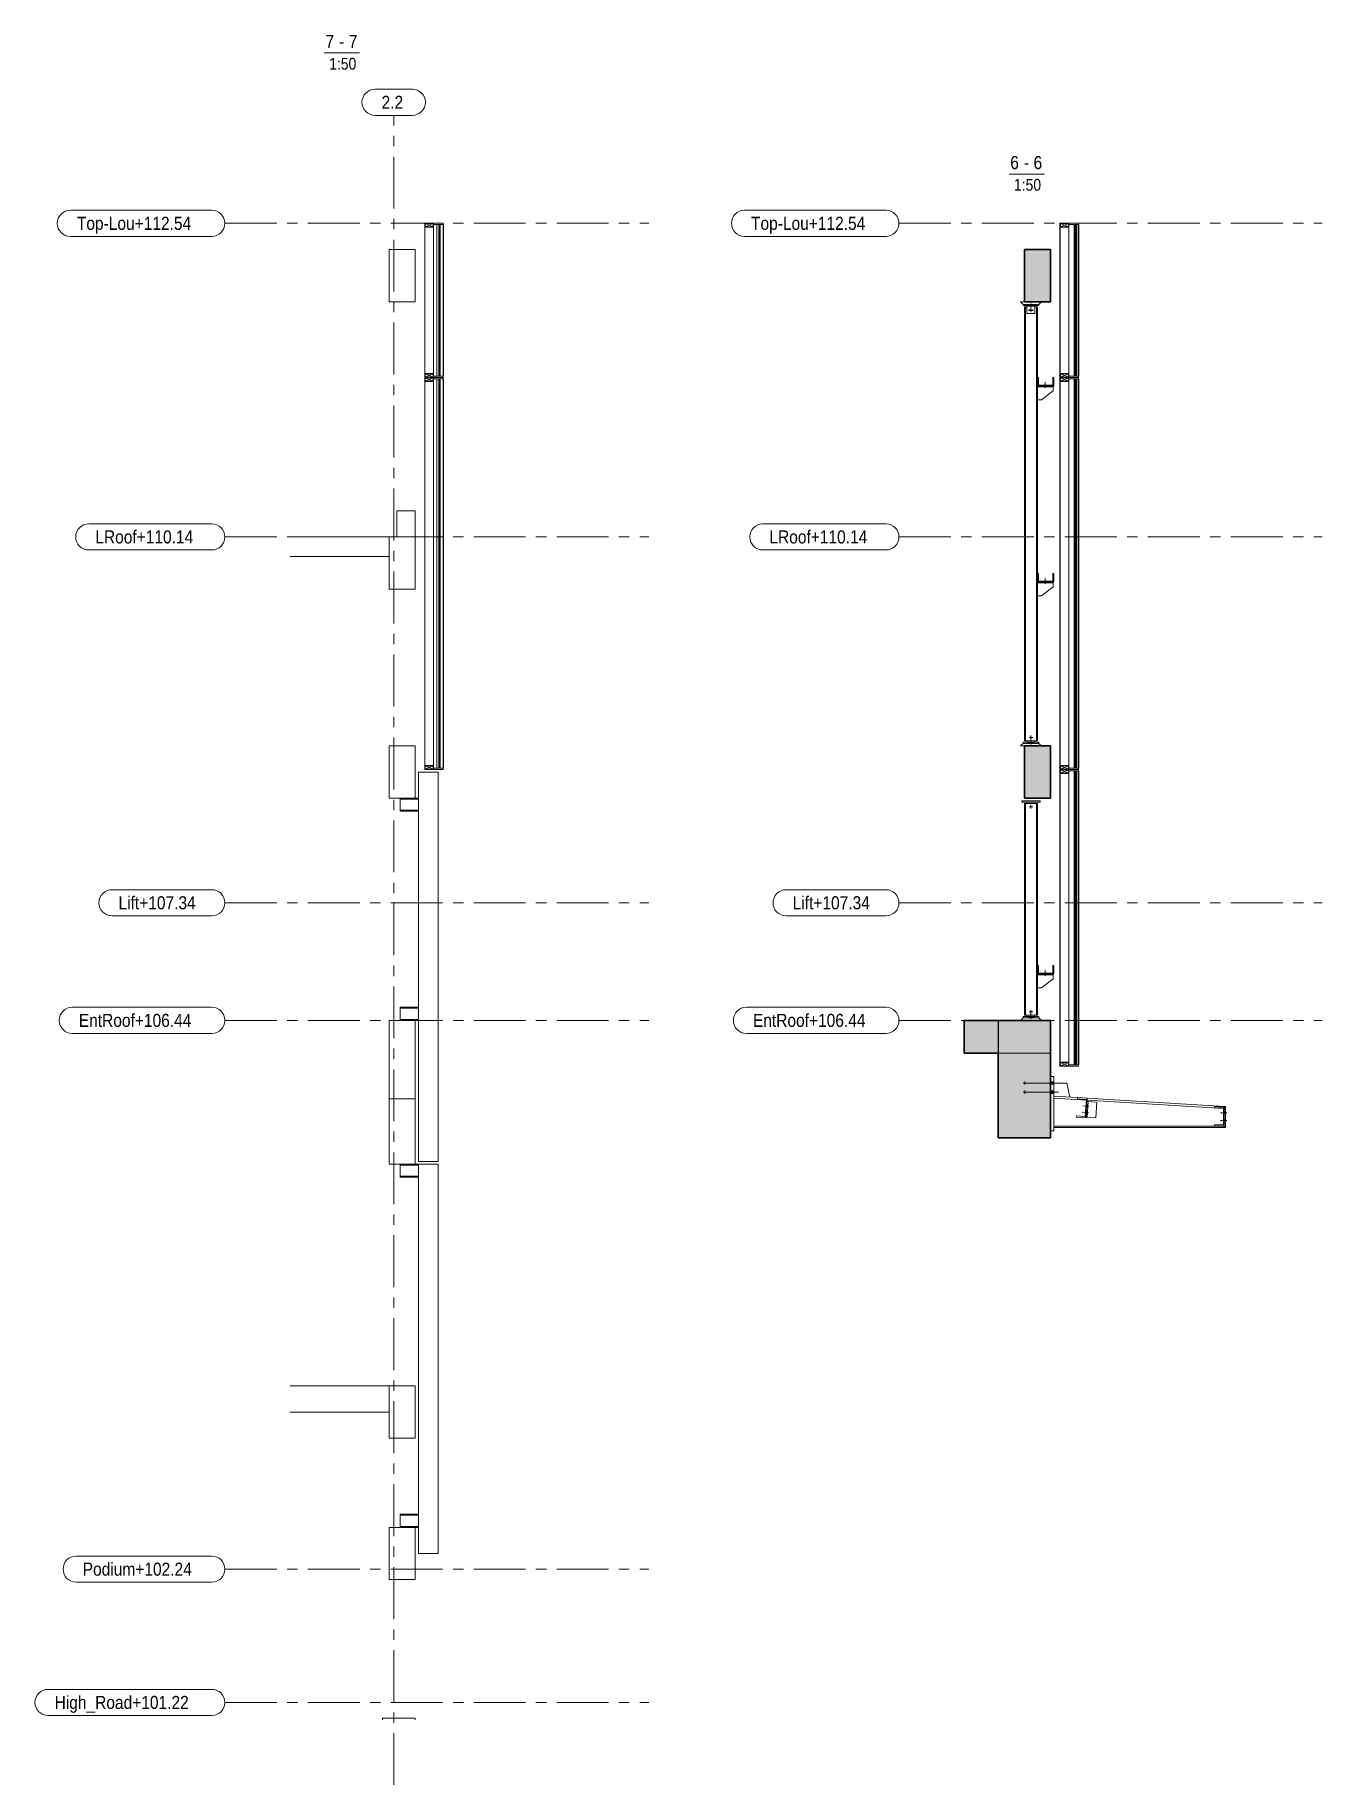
# Model space of a CAD drawing. Header units: millimetres. Extents: x -220592 to 404889, y -217665 to 38245.
# Drawn here: x 301298 to 311148, y -119854 to -106461 of the extents above; entities that cross this region are included whole.
import ezdxf

# ---------------------------------------------------------------- set-up
doc = ezdxf.new("R2010")
doc.units = ezdxf.units.MM
doc.linetypes.add('XKITLINE00', pattern=[0])
doc.linetypes.add('XKITLINE02', pattern=[4, 2, -2])
for name, color, linetype in [('000 - CONCRETE_COL_HATCH_', 251, 'Continuous'), ('000 - CONCRETE_COL_MAIN_COLOR_1', 1, 'Continuous'), ('000 - CONCRETE_COL_WIPEOUT_', 250, 'Continuous'), ('000 - CONCRETE_WALL_MAIN_COLOR_1', 1, 'Continuous'), ('000 - H A T C H', 9, 'Continuous')]:
    doc.layers.add(name, color=color, linetype=linetype)
for name, color, linetype, lineweight in [('Bolt', 7, 'Continuous', 0), ('OtherObjectType', 1, 'Continuous', 0), ('Part', 2, 'Continuous', 0), ('S-GRID', 1, 'Continuous', 0)]:
    doc.layers.add(name, color=color, linetype=linetype, lineweight=lineweight)
doc.styles.add('ARIAL', font='arial.ttf')
doc.styles.add('ARIAL_', font='arial.ttf')

# ---------------------------------------------------------------- blocks, each defined once
blk = doc.blocks.new('*A16514')
at = {"layer": 'Part', "linetype": 'XKITLINE00', "lineweight": 0}
for p, q in [((1114.120788, 146.906166), (1118.120794, 146.906166)), ((1114.120788, 138.906166), (1114.120788, 146.906166)), ((1118.120788, 146.906166), (1118.120788, 138.906166)), ((1118.120788, 138.906166), (1114.120788, 138.906166)), ((1118.120788, 138.906166), (1118.120794, 138.906166))]:
    blk.add_line(p, q, dxfattribs=at)
blk = doc.blocks.new('*A16515')
at = {"layer": 'Part', "linetype": 'XKITLINE00', "lineweight": 0}
for p, q in [((1115.820731, 148.906166), (1115.820731, 146.906166)), ((1115.820731, 148.906166), (1118.6207, 148.906166)), ((1115.820731, 148.756166), (1118.6207, 148.756166)), ((1115.820731, 147.056166), (1118.6207, 147.056166)), ((1118.120788, 146.906166), (1118.6207, 146.906166))]:
    blk.add_line(p, q, dxfattribs=at)
blk = doc.blocks.new('*A16516')
at = {"layer": 'S-GRID', "linetype": 'XKITLINE00', "lineweight": 0}
for p, q in [((1088.97346, 224.506166), (1096.91096, 224.506166)), ((1098.49846, 224.506166), (1100.08596, 224.506166)), ((1101.67346, 224.506166), (1109.61096, 224.506166)), ((1111.19846, 224.506166), (1112.78596, 224.506166)), ((1114.37346, 224.506166), (1122.31096, 224.506166)), ((1123.89846, 224.506166), (1125.48596, 224.506166)), ((1127.07346, 224.506166), (1135.01096, 224.506166)), ((1136.59846, 224.506166), (1138.18596, 224.506166)), ((1139.77346, 224.506166), (1147.71096, 224.506166)), ((1149.29846, 224.506166), (1150.88596, 224.506166)), ((1152.47346, 224.506166), (1153.880582, 224.506166))]:
    blk.add_line(p, q, dxfattribs=at)
at = {"layer": 'S-GRID', "style": 'ARIAL', "width": 0.85}
blk.add_text('EntRoof+106.44', height=2, dxfattribs=at).set_placement((1066.619945, 223.506166))
blk = doc.blocks.new('*A16517')
at = {"layer": 'S-GRID', "linetype": 'XKITLINE00', "lineweight": 0}
for p, q in [((1065.619945, 226.506166), (1086.97346, 226.506166)), ((1065.619945, 222.506166), (1086.97346, 222.506166))]:
    blk.add_line(p, q, dxfattribs=at)
for centre, start, end in [((1065.619945, 224.506166), 90, 270), ((1086.97346, 224.506166), 270, 90)]:
    blk.add_arc(centre, 2, start, end, dxfattribs=at)
blk = doc.blocks.new('*A16518')
at = {"layer": 'Part', "linetype": 'XKITLINE00', "lineweight": 0}
for p, q in [((1114.1207, 224.506166), (1118.1207, 224.506166)), ((1114.1207, 212.506166), (1114.1207, 224.506166)), ((1118.1207, 224.506166), (1118.1207, 212.506166)), ((1118.1207, 212.506166), (1114.1207, 212.506166))]:
    blk.add_line(p, q, dxfattribs=at)
blk = doc.blocks.new('*A16519')
at = {"layer": 'Part', "linetype": 'XKITLINE00', "lineweight": 0}
for p, q in [((1114.120788, 212.506166), (1118.120794, 212.506166)), ((1114.120788, 202.506166), (1114.120788, 212.506166)), ((1118.120788, 212.506166), (1118.120788, 202.506166)), ((1118.120788, 202.506166), (1114.120788, 202.506166)), ((1118.120788, 202.506166), (1118.120794, 202.506166))]:
    blk.add_line(p, q, dxfattribs=at)
blk = doc.blocks.new('*A16520')
at = {"layer": 'Part', "linetype": 'XKITLINE00', "lineweight": 0}
for p, q in [((1098.97346, 168.546166), (1114.1207, 168.546166)), ((1114.1207, 164.546166), (1114.1207, 168.546166)), ((1098.97346, 164.546166), (1114.1207, 164.546166))]:
    blk.add_line(p, q, dxfattribs=at)
blk = doc.blocks.new('*A16521')
at = {"layer": 'Part', "linetype": 'XKITLINE00', "lineweight": 0}
for p, q in [((1114.1207, 168.546166), (1118.1207, 168.546166)), ((1114.1207, 160.546166), (1114.1207, 168.546166)), ((1118.1207, 168.546166), (1118.1207, 160.546166)), ((1118.1207, 160.546166), (1114.1207, 160.546166))]:
    blk.add_line(p, q, dxfattribs=at)
blk = doc.blocks.new('*A16522')
at = {"layer": 'Part', "linetype": 'XKITLINE00', "lineweight": 0}
for p, q in [((1118.6207, 202.506166), (1121.6207, 202.506166)), ((1118.6207, 142.906166), (1118.6207, 202.506166)), ((1121.6207, 202.506166), (1121.6207, 142.906166)), ((1121.6207, 142.906166), (1118.6207, 142.906166))]:
    blk.add_line(p, q, dxfattribs=at)
blk = doc.blocks.new('*A16523')
at = {"layer": 'Part', "linetype": 'XKITLINE00', "lineweight": 0}
for p, q in [((1115.820731, 226.506166), (1115.820731, 224.506166)), ((1115.820731, 226.506166), (1118.6207, 226.506166)), ((1115.820731, 226.356166), (1118.6207, 226.356166)), ((1115.820731, 224.656166), (1118.6207, 224.656166)), ((1118.1207, 224.506166), (1118.6207, 224.506166))]:
    blk.add_line(p, q, dxfattribs=at)
blk = doc.blocks.new('*A16524')
at = {"layer": 'Part', "linetype": 'XKITLINE00', "lineweight": 0}
for p, q in [((1115.820761, 202.506166), (1115.820761, 200.506166)), ((1115.820761, 202.356166), (1118.620731, 202.356166)), ((1118.1207, 202.506166), (1118.620731, 202.506166)), ((1115.820761, 200.656166), (1118.620731, 200.656166)), ((1115.820761, 200.506166), (1118.620731, 200.506166))]:
    blk.add_line(p, q, dxfattribs=at)
blk = doc.blocks.new('*A16525')
at = {"layer": 'S-GRID', "linetype": 'XKITLINE00', "lineweight": 0}
for p, q in [((1088.97346, 242.506166), (1096.91096, 242.506166)), ((1098.49846, 242.506166), (1100.08596, 242.506166)), ((1101.67346, 242.506166), (1109.61096, 242.506166)), ((1111.19846, 242.506166), (1112.78596, 242.506166)), ((1114.37346, 242.506166), (1122.31096, 242.506166)), ((1123.89846, 242.506166), (1125.48596, 242.506166)), ((1127.07346, 242.506166), (1135.01096, 242.506166)), ((1136.59846, 242.506166), (1138.18596, 242.506166)), ((1139.77346, 242.506166), (1147.71096, 242.506166)), ((1149.29846, 242.506166), (1150.88596, 242.506166)), ((1152.47346, 242.506166), (1153.880582, 242.506166))]:
    blk.add_line(p, q, dxfattribs=at)
at = {"layer": 'S-GRID', "style": 'ARIAL', "width": 0.85}
blk.add_text('Lift+107.34', height=2, dxfattribs=at).set_placement((1072.699046, 241.506166))
blk = doc.blocks.new('*A16526')
at = {"layer": 'S-GRID', "linetype": 'XKITLINE00', "lineweight": 0}
for p, q in [((1071.699046, 244.506166), (1086.97346, 244.506166)), ((1071.699046, 240.506166), (1086.97346, 240.506166))]:
    blk.add_line(p, q, dxfattribs=at)
for centre, start, end in [((1071.699046, 242.506166), 90, 270), ((1086.97346, 242.506166), 270, 90)]:
    blk.add_arc(centre, 2, start, end, dxfattribs=at)
blk = doc.blocks.new('*A16527')
at = {"layer": 'Part', "linetype": 'XKITLINE00', "lineweight": 0}
for p, q in [((1118.6207, 262.506166), (1121.6207, 262.506166)), ((1118.6207, 202.906166), (1118.6207, 262.506166)), ((1121.6207, 262.506166), (1121.6207, 202.906166)), ((1121.6207, 202.906166), (1118.6207, 202.906166))]:
    blk.add_line(p, q, dxfattribs=at)
blk = doc.blocks.new('*A16528')
at = {"layer": 'Part', "linetype": 'XKITLINE00', "lineweight": 0}
for p, q in [((1115.820761, 258.506166), (1115.820761, 256.506166)), ((1115.820761, 258.356166), (1118.620731, 258.356166)), ((1118.1207, 258.506166), (1118.620731, 258.506166)), ((1115.820761, 256.656166), (1118.620731, 256.656166)), ((1115.820761, 256.506166), (1118.620731, 256.506166))]:
    blk.add_line(p, q, dxfattribs=at)
blk = doc.blocks.new('*A16529')
at = {"layer": 'S-GRID', "linetype": 'XKITLINE00', "lineweight": 0}
for p, q in [((1088.97346, 298.506166), (1096.91096, 298.506166)), ((1098.49846, 298.506166), (1100.08596, 298.506166)), ((1101.67346, 298.506166), (1109.61096, 298.506166)), ((1111.19846, 298.506166), (1112.78596, 298.506166)), ((1114.37346, 298.506166), (1122.31096, 298.506166)), ((1123.89846, 298.506166), (1125.48596, 298.506166)), ((1127.07346, 298.506166), (1135.01096, 298.506166)), ((1136.59846, 298.506166), (1138.18596, 298.506166)), ((1139.77346, 298.506166), (1147.71096, 298.506166)), ((1149.29846, 298.506166), (1150.88596, 298.506166)), ((1152.47346, 298.506166), (1153.880582, 298.506166))]:
    blk.add_line(p, q, dxfattribs=at)
at = {"layer": 'S-GRID', "style": 'ARIAL', "width": 0.85}
blk.add_text('LRoof+110.14', height=2, dxfattribs=at).set_placement((1069.140452, 297.506166))
blk = doc.blocks.new('*A16530')
at = {"layer": 'S-GRID', "linetype": 'XKITLINE00', "lineweight": 0}
for p, q in [((1068.140452, 300.506166), (1086.97346, 300.506166)), ((1068.140452, 296.506166), (1086.97346, 296.506166))]:
    blk.add_line(p, q, dxfattribs=at)
for centre, start, end in [((1068.140452, 298.506166), 90, 270), ((1086.97346, 298.506166), 270, 90)]:
    blk.add_arc(centre, 2, start, end, dxfattribs=at)
blk = doc.blocks.new('*A16531')
at = {"layer": 'Part', "linetype": 'XKITLINE00', "lineweight": 0}
for p, q in [((1118.116073, 302.506166), (1115.316073, 302.506166)), ((1115.316073, 302.506166), (1115.316073, 298.506166)), ((1118.116073, 298.506166), (1118.116073, 302.506166)), ((1115.316073, 298.506166), (1118.116073, 298.506166))]:
    blk.add_line(p, q, dxfattribs=at)
blk = doc.blocks.new('*A16532')
at = {"layer": 'Part', "linetype": 'XKITLINE00', "lineweight": 0}
for p, q in [((1098.97346, 298.506166), (1114.118894, 298.506166)), ((1114.118894, 295.506166), (1114.118894, 298.506166)), ((1098.97346, 295.506166), (1114.118894, 295.506166))]:
    blk.add_line(p, q, dxfattribs=at)
blk = doc.blocks.new('*A16533')
at = {"layer": 'Part', "linetype": 'XKITLINE00', "lineweight": 0}
for p, q in [((1114.1207, 266.506166), (1118.1207, 266.506166)), ((1114.1207, 258.506166), (1114.1207, 266.506166)), ((1118.1207, 266.506166), (1118.1207, 258.506166)), ((1118.1207, 258.506166), (1114.1207, 258.506166))]:
    blk.add_line(p, q, dxfattribs=at)
blk = doc.blocks.new('*A16534')
at = {"layer": 'Part', "linetype": 'XKITLINE00', "lineweight": 0}
for p, q in [((1119.606707, 262.906166), (1119.606707, 263.506166)), ((1120.906707, 263.506166), (1119.606707, 263.506166)), ((1119.606707, 262.906166), (1120.906707, 262.906166)), ((1119.646707, 262.946166), (1120.866707, 263.466166)), ((1119.646707, 263.466166), (1120.866707, 262.946166)), ((1119.646707, 262.946166), (1119.646707, 263.466166)), ((1119.646707, 263.466166), (1120.866707, 263.466166)), ((1120.866707, 262.946166), (1119.646707, 262.946166)), ((1120.866707, 263.466166), (1120.866707, 262.946166)), ((1120.906707, 262.906166), (1120.906707, 263.506166))]:
    blk.add_line(p, q, dxfattribs=at)
blk = doc.blocks.new('*A16535')
at = {"layer": 'Part', "linetype": 'XKITLINE00', "lineweight": 0}
for p, q in [((1114.1207, 298.506166), (1118.1207, 298.506166)), ((1114.1207, 290.506166), (1114.1207, 298.506166)), ((1118.1207, 298.506166), (1118.1207, 290.506166)), ((1118.1207, 290.506166), (1114.1207, 290.506166))]:
    blk.add_line(p, q, dxfattribs=at)
blk = doc.blocks.new('*A16536')
at = {"layer": 'S-GRID', "linetype": 'XKITLINE00', "lineweight": 0}
for p, q in [((1088.97346, 346.506166), (1096.91096, 346.506166)), ((1098.49846, 346.506166), (1100.08596, 346.506166)), ((1101.67346, 346.506166), (1109.61096, 346.506166)), ((1111.19846, 346.506166), (1112.78596, 346.506166)), ((1114.37346, 346.506166), (1122.31096, 346.506166)), ((1123.89846, 346.506166), (1125.48596, 346.506166)), ((1127.07346, 346.506166), (1135.01096, 346.506166)), ((1136.59846, 346.506166), (1138.18596, 346.506166)), ((1139.77346, 346.506166), (1147.71096, 346.506166)), ((1149.29846, 346.506166), (1150.88596, 346.506166)), ((1152.47346, 346.506166), (1153.880582, 346.506166))]:
    blk.add_line(p, q, dxfattribs=at)
at = {"layer": 'S-GRID', "style": 'ARIAL', "width": 0.85}
blk.add_text('Top-Lou+112.54', height=2, dxfattribs=at).set_placement((1066.324046, 345.506166))
blk = doc.blocks.new('*A16537')
at = {"layer": 'S-GRID', "linetype": 'XKITLINE00', "lineweight": 0}
for p, q in [((1065.324046, 348.506166), (1086.97346, 348.506166)), ((1065.324046, 344.506166), (1086.97346, 344.506166))]:
    blk.add_line(p, q, dxfattribs=at)
for centre, start, end in [((1065.324046, 346.506166), 90, 270), ((1086.97346, 346.506166), 270, 90)]:
    blk.add_arc(centre, 2, start, end, dxfattribs=at)
blk = doc.blocks.new('*A16538')
at = {"layer": 'S-GRID', "linetype": 'XKITLINE00', "lineweight": 0}
for p, q in [((1114.8207, 361.467109), (1114.8207, 363.033402)), ((1114.8207, 358.292109), (1114.8207, 359.879609)), ((1114.8207, 348.767109), (1114.8207, 356.704609)), ((1114.8207, 345.592109), (1114.8207, 347.179609)), ((1114.8207, 336.067109), (1114.8207, 344.004609)), ((1114.8207, 332.892109), (1114.8207, 334.479609)), ((1114.8207, 323.367109), (1114.8207, 331.304609)), ((1114.8207, 320.192109), (1114.8207, 321.779609)), ((1114.8207, 310.667109), (1114.8207, 318.604609)), ((1114.8207, 307.492109), (1114.8207, 309.079609)), ((1114.8207, 297.967109), (1114.8207, 305.904609)), ((1114.8207, 294.792109), (1114.8207, 296.379609)), ((1114.8207, 285.267109), (1114.8207, 293.204609)), ((1114.8207, 282.092109), (1114.8207, 283.679609)), ((1114.8207, 272.567109), (1114.8207, 280.504609)), ((1114.8207, 269.392109), (1114.8207, 270.979609)), ((1114.8207, 259.867109), (1114.8207, 267.804609)), ((1114.8207, 256.692109), (1114.8207, 258.279609)), ((1114.8207, 247.167109), (1114.8207, 255.104609)), ((1114.8207, 243.992109), (1114.8207, 245.579609)), ((1114.8207, 234.467109), (1114.8207, 242.404609)), ((1114.8207, 231.292109), (1114.8207, 232.879609)), ((1114.8207, 221.767109), (1114.8207, 229.704609)), ((1114.8207, 218.592109), (1114.8207, 220.179609)), ((1114.8207, 209.067109), (1114.8207, 217.004609)), ((1114.8207, 205.892109), (1114.8207, 207.479609)), ((1114.8207, 196.367109), (1114.8207, 204.304609)), ((1114.8207, 193.192109), (1114.8207, 194.779609)), ((1114.8207, 183.667109), (1114.8207, 191.604609)), ((1114.8207, 180.492109), (1114.8207, 182.079609)), ((1114.8207, 170.967109), (1114.8207, 178.904609)), ((1114.8207, 167.792109), (1114.8207, 169.379609)), ((1114.8207, 158.267109), (1114.8207, 166.204609)), ((1114.8207, 155.092109), (1114.8207, 156.679609)), ((1114.8207, 145.567109), (1114.8207, 153.504609)), ((1114.8207, 142.392109), (1114.8207, 143.979609)), ((1114.8207, 132.867109), (1114.8207, 140.804609)), ((1114.8207, 129.692109), (1114.8207, 131.279609)), ((1114.8207, 120.167109), (1114.8207, 128.104609)), ((1114.8207, 116.992109), (1114.8207, 118.579609)), ((1114.8207, 107.467109), (1114.8207, 115.404609))]:
    blk.add_line(p, q, dxfattribs=at)
at = {"layer": 'S-GRID', "style": 'ARIAL', "width": 0.85}
blk.add_text('2.2', height=2, dxfattribs=at).set_placement((1112.966696, 364.033402))
blk = doc.blocks.new('*A16539')
at = {"layer": 'S-GRID', "linetype": 'XKITLINE00', "lineweight": 0}
for p, q in [((1111.966696, 367.033402), (1117.674704, 367.033402)), ((1111.966696, 363.033402), (1117.674704, 363.033402))]:
    blk.add_line(p, q, dxfattribs=at)
for centre, start, end in [((1111.966696, 365.033402), 90, 270), ((1117.674704, 365.033402), 270, 90)]:
    blk.add_arc(centre, 2, start, end, dxfattribs=at)
blk = doc.blocks.new('*A16540')
at = {"layer": 'Part', "linetype": 'XKITLINE00', "lineweight": 0}
for p, q in [((1114.1207, 342.506166), (1118.1207, 342.506166)), ((1114.1207, 334.506166), (1114.1207, 342.506166)), ((1118.1207, 342.506166), (1118.1207, 334.506166)), ((1118.1207, 334.506166), (1114.1207, 334.506166))]:
    blk.add_line(p, q, dxfattribs=at)
blk = doc.blocks.new('*A16541')
at = {"layer": 'Part', "linetype": 'XKITLINE00', "lineweight": 0}
for p, q in [((1120.906327, 322.706166), (1120.906319, 322.706166)), ((1120.906319, 322.706166), (1121.399012, 322.706166)), ((1120.906319, 263.106166), (1120.906319, 322.706166)), ((1121.399012, 322.706166), (1121.399012, 263.106166)), ((1121.399012, 263.106166), (1120.906319, 263.106166))]:
    blk.add_line(p, q, dxfattribs=at)
blk = doc.blocks.new('*A16542')
at = {"layer": 'Part', "linetype": 'XKITLINE00', "lineweight": 0}
for p, q in [((1122.425688, 322.706166), (1121.399012, 322.706166)), ((1121.734325, 322.706166), (1121.734325, 263.106166)), ((1121.744475, 322.706166), (1121.75345, 322.706166)), ((1121.744475, 263.106166), (1121.744475, 322.706166)), ((1121.748254, 263.106166), (1121.748254, 322.706166)), ((1121.749004, 263.106166), (1121.749004, 322.706166)), ((1121.75345, 263.106166), (1121.75345, 322.706166)), ((1121.761445, 263.106166), (1121.761445, 322.706166)), ((1121.772726, 263.106166), (1121.772726, 322.706166)), ((1121.786918, 263.106166), (1121.786918, 322.706166)), ((1121.803551, 263.106166), (1121.803551, 322.706166)), ((1121.822076, 263.106166), (1121.822076, 322.706166)), ((1121.841878, 263.106166), (1121.841878, 322.706166)), ((1121.862304, 263.106166), (1121.862304, 322.706166)), ((1121.875902, 263.106166), (1121.875902, 322.706166)), ((1121.887359, 263.106166), (1121.887359, 322.706166)), ((1121.89836, 263.106166), (1121.89836, 322.706166)), ((1121.908501, 263.106166), (1121.908501, 322.706166)), ((1121.917407, 263.106166), (1121.917407, 322.706166)), ((1121.92475, 263.106166), (1121.92475, 322.706166)), ((1121.930258, 263.106166), (1121.930258, 322.706166)), ((1121.933728, 263.106166), (1121.933728, 322.706166)), ((1121.93472, 263.106166), (1121.93472, 322.706166)), ((1121.944054, 263.106166), (1121.944054, 322.706166)), ((1122.36839, 263.106166), (1122.36839, 322.706166)), ((1122.425688, 263.106166), (1122.425688, 322.706166)), ((1122.425688, 322.706166), (1122.435049, 322.706166)), ((1122.436157, 322.706166), (1122.435049, 322.706166)), ((1122.435049, 322.706166), (1122.435049, 263.106166)), ((1122.435049, 322.706166), (1122.436157, 322.706166)), ((1122.436157, 263.106166), (1122.436157, 322.706166)), ((1122.425688, 263.106166), (1121.399012, 263.106166)), ((1122.435049, 263.106166), (1122.425688, 263.106166)), ((1122.436157, 263.106166), (1122.435049, 263.106166)), ((1122.435049, 263.106166), (1122.436157, 263.106166))]:
    blk.add_line(p, q, dxfattribs=at)
blk = doc.blocks.new('*A16543')
at = {"layer": 'Part', "linetype": 'XKITLINE00', "lineweight": 0}
for p, q in [((1121.744475, 322.706166), (1121.75345, 322.706166)), ((1121.750747, 322.706166), (1121.744475, 322.706166)), ((1121.749004, 322.706166), (1121.748254, 322.706166)), ((1121.748254, 322.706166), (1121.751226, 322.706166)), ((1121.75345, 322.706166), (1121.749004, 322.706166)), ((1121.751226, 322.706166), (1121.750747, 322.706166)), ((1122.436157, 322.706166), (1122.435049, 322.706166)), ((1122.435049, 322.706166), (1122.436157, 322.706166)), ((1122.436157, 263.106166), (1122.436157, 322.706166)), ((1122.436157, 263.106166), (1122.435049, 263.106166)), ((1122.435049, 263.106166), (1122.436157, 263.106166))]:
    blk.add_line(p, q, dxfattribs=at)
blk = doc.blocks.new('*A16544')
at = {"layer": 'Part', "linetype": 'XKITLINE00', "lineweight": 0}
for p, q in [((1121.744475, 322.706166), (1121.75345, 322.706166)), ((1121.750747, 322.706166), (1121.744475, 322.706166)), ((1121.749004, 322.706166), (1121.748254, 322.706166)), ((1121.748254, 322.706166), (1121.751226, 322.706166)), ((1121.75345, 322.706166), (1121.749004, 322.706166)), ((1121.751226, 322.706166), (1121.750747, 322.706166)), ((1122.436157, 322.706166), (1122.435049, 322.706166)), ((1122.435049, 322.706166), (1122.436157, 322.706166)), ((1122.436157, 263.106166), (1122.436157, 322.706166)), ((1122.436157, 263.106166), (1122.435049, 263.106166)), ((1122.435049, 263.106166), (1122.436157, 263.106166))]:
    blk.add_line(p, q, dxfattribs=at)
blk = doc.blocks.new('*A16545')
at = {"layer": 'Part', "linetype": 'XKITLINE00', "lineweight": 0}
for p, q in [((1121.744475, 322.706166), (1121.75345, 322.706166)), ((1121.750747, 322.706166), (1121.744475, 322.706166)), ((1121.749004, 322.706166), (1121.748254, 322.706166)), ((1121.748254, 322.706166), (1121.751226, 322.706166)), ((1121.75345, 322.706166), (1121.749004, 322.706166)), ((1121.751226, 322.706166), (1121.750747, 322.706166)), ((1122.436157, 322.706166), (1122.435049, 322.706166)), ((1122.435049, 322.706166), (1122.436157, 322.706166)), ((1122.436157, 263.106166), (1122.436157, 322.706166)), ((1122.436157, 263.106166), (1122.435049, 263.106166)), ((1122.435049, 263.106166), (1122.436157, 263.106166))]:
    blk.add_line(p, q, dxfattribs=at)
blk = doc.blocks.new('*A16546')
at = {"layer": 'Part', "linetype": 'XKITLINE00', "lineweight": 0}
blk.add_line((1119.606707, 263.506166), (1119.606707, 322.306166), dxfattribs=at)
blk = doc.blocks.new('*A16547')
at = {"layer": 'Part', "linetype": 'XKITLINE00', "lineweight": 0}
for p, q in [((1119.566795, 322.906166), (1119.606795, 322.906166)), ((1119.566795, 262.906166), (1119.566795, 322.906166)), ((1122.386707, 322.906166), (1120.906707, 322.906166)), ((1122.386707, 322.706166), (1122.386707, 322.906166)), ((1119.566795, 262.906166), (1119.606795, 262.906166)), ((1122.386707, 262.906166), (1120.906707, 262.906166)), ((1122.386676, 262.906166), (1122.386707, 262.906166)), ((1122.386707, 262.906166), (1122.386707, 263.106166))]:
    blk.add_line(p, q, dxfattribs=at)
blk = doc.blocks.new('*A16548')
at = {"layer": 'Part', "linetype": 'XKITLINE00', "lineweight": 0}
for p, q in [((1121.744475, 322.706166), (1121.75345, 322.706166)), ((1121.750747, 322.706166), (1121.744475, 322.706166)), ((1121.749004, 322.706166), (1121.748254, 322.706166)), ((1121.748254, 322.706166), (1121.751226, 322.706166)), ((1121.75345, 322.706166), (1121.749004, 322.706166)), ((1121.751226, 322.706166), (1121.750747, 322.706166)), ((1122.436157, 322.706166), (1122.435049, 322.706166)), ((1122.435049, 322.706166), (1122.436157, 322.706166)), ((1122.436157, 263.106166), (1122.436157, 322.706166)), ((1122.436157, 263.106166), (1122.435049, 263.106166)), ((1122.435049, 263.106166), (1122.436157, 263.106166))]:
    blk.add_line(p, q, dxfattribs=at)
blk = doc.blocks.new('*A16549')
at = {"layer": 'Part', "linetype": 'XKITLINE00', "lineweight": 0}
for p, q in [((1119.606707, 322.306166), (1119.606707, 322.906166)), ((1120.906707, 322.906166), (1119.606707, 322.906166)), ((1119.606707, 322.306166), (1120.906707, 322.306166)), ((1119.646707, 322.346166), (1120.866707, 322.866166)), ((1119.646707, 322.866166), (1120.866707, 322.346166)), ((1119.646707, 322.346166), (1119.646707, 322.866166)), ((1119.646707, 322.866166), (1120.866707, 322.866166)), ((1120.866707, 322.346166), (1119.646707, 322.346166)), ((1120.866707, 322.866166), (1120.866707, 322.346166)), ((1120.906707, 322.306166), (1120.906707, 322.906166))]:
    blk.add_line(p, q, dxfattribs=at)
blk = doc.blocks.new('*A16550')
at = {"layer": 'Part', "linetype": 'XKITLINE00', "lineweight": 0}
for p, q in [((1120.906327, 346.306166), (1120.906319, 346.306166)), ((1120.906319, 346.306166), (1121.399012, 346.306166)), ((1120.906319, 323.106166), (1120.906319, 346.306166)), ((1121.399012, 346.306166), (1121.399012, 323.106166)), ((1121.399012, 323.106166), (1120.906319, 323.106166))]:
    blk.add_line(p, q, dxfattribs=at)
blk = doc.blocks.new('*A16551')
at = {"layer": 'Part', "linetype": 'XKITLINE00', "lineweight": 0}
for p, q in [((1122.425688, 346.306166), (1121.399012, 346.306166)), ((1121.734325, 346.306166), (1121.734325, 323.106166)), ((1121.744475, 346.306166), (1121.75345, 346.306166)), ((1121.744475, 323.106166), (1121.744475, 346.306166)), ((1121.748254, 323.106166), (1121.748254, 346.306166)), ((1121.749004, 323.106166), (1121.749004, 346.306166)), ((1121.75345, 323.106166), (1121.75345, 346.306166)), ((1121.761445, 323.106166), (1121.761445, 346.306166)), ((1121.772726, 323.106166), (1121.772726, 346.306166)), ((1121.786918, 323.106166), (1121.786918, 346.306166)), ((1121.803551, 323.106166), (1121.803551, 346.306166)), ((1121.822076, 323.106166), (1121.822076, 346.306166)), ((1121.841878, 323.106166), (1121.841878, 346.306166)), ((1121.862304, 323.106166), (1121.862304, 346.306166)), ((1121.875902, 323.106166), (1121.875902, 346.306166)), ((1121.887359, 323.106166), (1121.887359, 346.306166)), ((1121.89836, 323.106166), (1121.89836, 346.306166)), ((1121.908501, 323.106166), (1121.908501, 346.306166)), ((1121.917407, 323.106166), (1121.917407, 346.306166)), ((1121.92475, 323.106166), (1121.92475, 346.306166)), ((1121.930258, 323.106166), (1121.930258, 346.306166)), ((1121.933728, 323.106166), (1121.933728, 346.306166)), ((1121.93472, 323.106166), (1121.93472, 346.306166)), ((1121.944054, 323.106166), (1121.944054, 346.306166)), ((1122.36839, 323.106166), (1122.36839, 346.306166)), ((1122.425688, 323.106166), (1122.425688, 346.306166)), ((1122.425688, 346.306166), (1122.435049, 346.306166)), ((1122.436157, 346.306166), (1122.435049, 346.306166)), ((1122.435049, 346.306166), (1122.435049, 323.106166)), ((1122.435049, 346.306166), (1122.436157, 346.306166)), ((1122.436157, 323.106166), (1122.436157, 346.306166)), ((1122.425688, 323.106166), (1121.399012, 323.106166)), ((1122.435049, 323.106166), (1122.425688, 323.106166)), ((1122.436157, 323.106166), (1122.435049, 323.106166)), ((1122.435049, 323.106166), (1122.436157, 323.106166))]:
    blk.add_line(p, q, dxfattribs=at)
blk = doc.blocks.new('*A16552')
at = {"layer": 'Part', "linetype": 'XKITLINE00', "lineweight": 0}
for p, q in [((1121.744475, 346.306166), (1121.75345, 346.306166)), ((1121.750747, 346.306166), (1121.744475, 346.306166)), ((1121.749004, 346.306166), (1121.748254, 346.306166)), ((1121.748254, 346.306166), (1121.751226, 346.306166)), ((1121.75345, 346.306166), (1121.749004, 346.306166)), ((1121.751226, 346.306166), (1121.750747, 346.306166)), ((1122.436157, 346.306166), (1122.435049, 346.306166)), ((1122.435049, 346.306166), (1122.436157, 346.306166)), ((1122.436157, 323.106166), (1122.436157, 346.306166)), ((1122.436157, 323.106166), (1122.435049, 323.106166)), ((1122.435049, 323.106166), (1122.436157, 323.106166))]:
    blk.add_line(p, q, dxfattribs=at)
blk = doc.blocks.new('*A16553')
at = {"layer": 'Part', "linetype": 'XKITLINE00', "lineweight": 0}
for p, q in [((1121.744475, 346.306166), (1121.75345, 346.306166)), ((1121.750747, 346.306166), (1121.744475, 346.306166)), ((1121.749004, 346.306166), (1121.748254, 346.306166)), ((1121.748254, 346.306166), (1121.751226, 346.306166)), ((1121.75345, 346.306166), (1121.749004, 346.306166)), ((1121.751226, 346.306166), (1121.750747, 346.306166)), ((1122.436157, 346.306166), (1122.435049, 346.306166)), ((1122.435049, 346.306166), (1122.436157, 346.306166)), ((1122.436157, 323.106166), (1122.436157, 346.306166)), ((1122.436157, 323.106166), (1122.435049, 323.106166)), ((1122.435049, 323.106166), (1122.436157, 323.106166))]:
    blk.add_line(p, q, dxfattribs=at)
blk = doc.blocks.new('*A16554')
at = {"layer": 'Part', "linetype": 'XKITLINE00', "lineweight": 0}
for p, q in [((1121.744475, 346.306166), (1121.75345, 346.306166)), ((1121.750747, 346.306166), (1121.744475, 346.306166)), ((1121.749004, 346.306166), (1121.748254, 346.306166)), ((1121.748254, 346.306166), (1121.751226, 346.306166)), ((1121.75345, 346.306166), (1121.749004, 346.306166)), ((1121.751226, 346.306166), (1121.750747, 346.306166)), ((1122.436157, 346.306166), (1122.435049, 346.306166)), ((1122.435049, 346.306166), (1122.436157, 346.306166)), ((1122.436157, 323.106166), (1122.436157, 346.306166)), ((1122.436157, 323.106166), (1122.435049, 323.106166)), ((1122.435049, 323.106166), (1122.436157, 323.106166))]:
    blk.add_line(p, q, dxfattribs=at)
blk = doc.blocks.new('*A16555')
at = {"layer": 'Part', "linetype": 'XKITLINE00', "lineweight": 0}
for p, q in [((1119.606707, 345.906166), (1119.606707, 346.506166)), ((1120.906707, 346.506166), (1119.606707, 346.506166)), ((1119.606707, 345.906166), (1120.906707, 345.906166)), ((1119.646707, 345.946166), (1120.866707, 346.466166)), ((1119.646707, 346.466166), (1120.866707, 345.946166)), ((1119.646707, 345.946166), (1119.646707, 346.466166)), ((1119.646707, 346.466166), (1120.866707, 346.466166)), ((1120.866707, 345.946166), (1119.646707, 345.946166)), ((1120.866707, 346.466166), (1120.866707, 345.946166)), ((1120.906707, 345.906166), (1120.906707, 346.506166))]:
    blk.add_line(p, q, dxfattribs=at)
blk = doc.blocks.new('*A16556')
at = {"layer": 'Part', "linetype": 'XKITLINE00', "lineweight": 0}
for p, q in [((1119.606707, 322.906166), (1119.606707, 323.506166)), ((1120.906707, 323.506166), (1119.606707, 323.506166)), ((1119.606707, 322.906166), (1120.906707, 322.906166)), ((1119.646707, 322.946166), (1120.866707, 323.466166)), ((1119.646707, 323.466166), (1120.866707, 322.946166)), ((1119.646707, 322.946166), (1119.646707, 323.466166)), ((1119.646707, 323.466166), (1120.866707, 323.466166)), ((1120.866707, 322.946166), (1119.646707, 322.946166)), ((1120.866707, 323.466166), (1120.866707, 322.946166)), ((1120.906707, 322.906166), (1120.906707, 323.506166))]:
    blk.add_line(p, q, dxfattribs=at)
blk = doc.blocks.new('*A16557')
at = {"layer": 'Part', "linetype": 'XKITLINE00', "lineweight": 0}
blk.add_line((1119.606707, 323.506166), (1119.606707, 345.906166), dxfattribs=at)
blk = doc.blocks.new('*A16558')
at = {"layer": 'Part', "linetype": 'XKITLINE00', "lineweight": 0}
for p, q in [((1119.5678, 346.506166), (1119.606707, 346.506166)), ((1119.5678, 322.906166), (1119.5678, 346.506166)), ((1122.387712, 346.506166), (1120.906707, 346.506166)), ((1122.387712, 346.306166), (1122.387712, 346.506166)), ((1119.5678, 322.906166), (1119.606707, 322.906166)), ((1122.387712, 322.906166), (1120.906707, 322.906166)), ((1122.387681, 322.906166), (1122.387712, 322.906166)), ((1122.387712, 322.906166), (1122.387712, 323.106166))]:
    blk.add_line(p, q, dxfattribs=at)
blk = doc.blocks.new('*A16559')
at = {"layer": 'Part', "linetype": 'XKITLINE00', "lineweight": 0}
for p, q in [((1121.744475, 346.306166), (1121.75345, 346.306166)), ((1121.750747, 346.306166), (1121.744475, 346.306166)), ((1121.749004, 346.306166), (1121.748254, 346.306166)), ((1121.748254, 346.306166), (1121.751226, 346.306166)), ((1121.75345, 346.306166), (1121.749004, 346.306166)), ((1121.751226, 346.306166), (1121.750747, 346.306166)), ((1122.436157, 346.306166), (1122.435049, 346.306166)), ((1122.435049, 346.306166), (1122.436157, 346.306166)), ((1122.436157, 323.106166), (1122.436157, 346.306166)), ((1122.436157, 323.106166), (1122.435049, 323.106166)), ((1122.435049, 323.106166), (1122.436157, 323.106166))]:
    blk.add_line(p, q, dxfattribs=at)
blk = doc.blocks.new('*A16560')
at = {"layer": 'S-GRID', "linetype": 'XKITLINE00', "lineweight": 0}
for p, q in [((1088.97346, 120.106166), (1096.91096, 120.106166)), ((1098.49846, 120.106166), (1100.08596, 120.106166)), ((1101.67346, 120.106166), (1109.61096, 120.106166)), ((1111.19846, 120.106166), (1112.78596, 120.106166)), ((1114.37346, 120.106166), (1122.31096, 120.106166)), ((1123.89846, 120.106166), (1125.48596, 120.106166)), ((1127.07346, 120.106166), (1135.01096, 120.106166)), ((1136.59846, 120.106166), (1138.18596, 120.106166)), ((1139.77346, 120.106166), (1147.71096, 120.106166)), ((1149.29846, 120.106166), (1150.88596, 120.106166)), ((1152.47346, 120.106166), (1153.880582, 120.106166))]:
    blk.add_line(p, q, dxfattribs=at)
at = {"layer": 'S-GRID', "style": 'ARIAL', "width": 0.85}
blk.add_text('High_Road+101.22', height=2, dxfattribs=at).set_placement((1062.912913, 119.106166))
blk = doc.blocks.new('*A16561')
at = {"layer": 'S-GRID', "linetype": 'XKITLINE00', "lineweight": 0}
for p, q in [((1061.912913, 122.106166), (1086.97346, 122.106166)), ((1061.912913, 118.106166), (1086.97346, 118.106166))]:
    blk.add_line(p, q, dxfattribs=at)
for centre, start, end in [((1061.912913, 120.106166), 90, 270), ((1086.97346, 120.106166), 270, 90)]:
    blk.add_arc(centre, 2, start, end, dxfattribs=at)
blk = doc.blocks.new('*A16562')
at = {"layer": 'Part', "linetype": 'XKITLINE00', "lineweight": 0}
for p, q in [((1118.1207, 117.706166), (1113.1207, 117.706166)), ((1113.1207, 117.706166), (1113.1207, 117.467109)), ((1118.1207, 117.467109), (1118.1207, 117.706166))]:
    blk.add_line(p, q, dxfattribs=at)
blk = doc.blocks.new('*A16563')
at = {"layer": 'S-GRID', "linetype": 'XKITLINE00', "lineweight": 0}
for p, q in [((1088.97346, 140.506166), (1096.91096, 140.506166)), ((1098.49846, 140.506166), (1100.08596, 140.506166)), ((1101.67346, 140.506166), (1109.61096, 140.506166)), ((1111.19846, 140.506166), (1112.78596, 140.506166)), ((1114.37346, 140.506166), (1122.31096, 140.506166)), ((1123.89846, 140.506166), (1125.48596, 140.506166)), ((1127.07346, 140.506166), (1135.01096, 140.506166)), ((1136.59846, 140.506166), (1138.18596, 140.506166)), ((1139.77346, 140.506166), (1147.71096, 140.506166)), ((1149.29846, 140.506166), (1150.88596, 140.506166)), ((1152.47346, 140.506166), (1153.880582, 140.506166))]:
    blk.add_line(p, q, dxfattribs=at)
at = {"layer": 'S-GRID', "style": 'ARIAL', "width": 0.85}
blk.add_text('Podium+102.24', height=2, dxfattribs=at).set_placement((1067.213695, 139.506166))
blk = doc.blocks.new('*A16564')
at = {"layer": 'S-GRID', "linetype": 'XKITLINE00', "lineweight": 0}
for p, q in [((1066.213695, 142.506166), (1086.97346, 142.506166)), ((1066.213695, 138.506166), (1086.97346, 138.506166))]:
    blk.add_line(p, q, dxfattribs=at)
for centre, start, end in [((1066.213695, 140.506166), 90, 270), ((1086.97346, 140.506166), 270, 90)]:
    blk.add_arc(centre, 2, start, end, dxfattribs=at)
blk = doc.blocks.new('*A16817')
at = {"layer": 'OtherObjectType', "linetype": 'XKITLINE00', "lineweight": 0}
blk.add_line((1104.188411, 372.583402), (1109.610676, 372.583402), dxfattribs=at)
at = {"layer": 'OtherObjectType', "width": 0.85}
for s, height, style, p in [('7', 2, 'ARIAL', (1104.372298, 373.333402)), ('7', 2, 'ARIAL', (1107.943391, 373.333402)), ('-', 2, 'ARIAL', (1106.455696, 373.333402)), ('1:50', 1.8, 'ARIAL_', (1104.938411, 370.033402))]:
    blk.add_text(s, height=height, dxfattribs=dict(at, style=style)).set_placement(p)
blk = doc.blocks.new('*A16391')
at = {"layer": 'Part', "linetype": 'XKITLINE00', "lineweight": 0}
for p, q in [((1211.156213, 333.906166), (1211.156213, 334.106166)), ((1213.556213, 334.106166), (1211.156213, 334.106166)), ((1213.556213, 333.906166), (1211.156213, 333.906166)), ((1213.556213, 333.906166), (1213.556213, 334.106166))]:
    blk.add_line(p, q, dxfattribs=at)
blk = doc.blocks.new('*A16392')
at = {"layer": 'Part', "linetype": 'XKITLINE00', "lineweight": 0}
for p, q in [((1211.355941, 334.506166), (1210.756213, 334.506166)), ((1210.756213, 334.506166), (1211.156213, 334.106166)), ((1211.156213, 334.106166), (1213.556213, 334.106166)), ((1213.556213, 334.106166), (1213.956213, 334.506166))]:
    blk.add_line(p, q, dxfattribs=at)
blk = doc.blocks.new('*A16393')
at = {"layer": 'Part', "linetype": 'XKITLINE00', "lineweight": 0}
for p, q in [((1211.756213, 333.906166), (1211.756213, 332.706166)), ((1212.956213, 333.806166), (1211.756213, 333.806166)), ((1211.756213, 332.706166), (1212.956213, 332.706166)), ((1212.956213, 332.706166), (1212.956213, 333.906166))]:
    blk.add_line(p, q, dxfattribs=at)
blk = doc.blocks.new('*A16394')
at = {"layer": 'Bolt'}
blk.add_hatch(color=256, dxfattribs=at).paths.add_polyline_path([(1212.66, 333.08), (1212.61, 333.07), (1212.11, 333.07), (1212.05, 333.08), (1212.01, 333.11), (1211.98, 333.15), (1211.97, 333.21), (1211.98, 333.26), (1212.01, 333.31), (1212.05, 333.34), (1212.11, 333.35), (1212.61, 333.35), (1212.66, 333.34), (1212.71, 333.31), (1212.74, 333.26), (1212.75, 333.21), (1212.74, 333.15), (1212.71, 333.11)], flags=17)
at = {"layer": 'Bolt', "linetype": 'XKITLINE00', "lineweight": 0}
for p, q in [((1212.64, 333.21), (1212.08, 333.21)), ((1212.36, 333.49), (1212.36, 332.93))]:
    blk.add_line(p, q, dxfattribs=at)
blk = doc.blocks.new('*A16395')
at = {"layer": 'Part', "linetype": 'XKITLINE00', "lineweight": 0}
for p, q in [((1213.356213, 321.486166), (1213.356213, 321.606166)), ((1215.756213, 321.486166), (1213.356213, 321.486166)), ((1215.756213, 321.606166), (1215.756213, 321.486166))]:
    blk.add_line(p, q, dxfattribs=at)
blk = doc.blocks.new('*A16396')
at = {"layer": 'Part', "linetype": 'XKITLINE00', "lineweight": 0}
for p, q in [((1215.756213, 320.886166), (1215.756213, 321.486166)), ((1213.356213, 319.486166), (1213.956213, 319.486166)), ((1213.956213, 319.486166), (1215.756213, 320.886166))]:
    blk.add_line(p, q, dxfattribs=at)
blk = doc.blocks.new('*A16397')
at = {"layer": 'Bolt'}
for points in [[(1214.12, 321.49), (1214.12, 321.61), (1215, 321.61), (1215, 321.49)], [(1214.12, 321.49), (1214.12, 321.61), (1215, 321.61), (1215, 321.49)], [(1214.42, 321.61), (1214.42, 321.73), (1214.7, 321.73), (1214.7, 321.61)], [(1214.42, 321.61), (1214.42, 321.73), (1214.7, 321.73), (1214.7, 321.61)]]:
    blk.add_hatch(color=256, dxfattribs=at).paths.add_polyline_path(points, flags=17)
at = {"layer": 'Bolt', "linetype": 'XKITLINE00', "lineweight": 0}
for p, q in [((1214.12, 321.49), (1214.12, 321.61)), ((1214.12, 321.49), (1214.12, 321.61)), ((1214.42, 321.61), (1214.42, 321.73)), ((1214.42, 321.61), (1214.42, 321.73)), ((1214.56, 321.33), (1214.56, 322.19)), ((1214.56, 321.33), (1214.56, 322.19)), ((1214.7, 321.61), (1214.7, 321.73)), ((1214.7, 321.61), (1214.7, 321.73)), ((1215, 321.49), (1215, 321.61)), ((1215, 321.49), (1215, 321.61))]:
    blk.add_line(p, q, dxfattribs=at)
blk = doc.blocks.new('*A16398')
at = {"layer": 'Bolt'}
blk.add_hatch(color=256, dxfattribs=at).paths.add_polyline_path([(1211.92, 333.91), (1211.92, 334.11), (1212.8, 334.11), (1212.8, 333.91)], flags=17)
at = {"layer": 'Bolt', "linetype": 'XKITLINE00', "lineweight": 0}
for p, q in [((1211.92, 334.11), (1211.92, 333.91)), ((1212.36, 334.26), (1212.36, 333.41)), ((1212.8, 334.11), (1212.8, 333.91))]:
    blk.add_line(p, q, dxfattribs=at)
at = {"layer": 'Bolt', "linetype": 'XKITLINE02', "lineweight": 0}
for p, q in [((1211.92, 334.11), (1211.92, 333.91)), ((1212.36, 334.26), (1212.36, 333.41)), ((1212.8, 334.11), (1212.8, 333.91))]:
    blk.add_line(p, q, dxfattribs=at)
blk = doc.blocks.new('*A16399')
at = {"layer": 'S-GRID', "linetype": 'XKITLINE00', "lineweight": 0}
for p, q in [((1192.16294, 242.506166), (1200.10044, 242.506166)), ((1201.68794, 242.506166), (1203.27544, 242.506166)), ((1204.86294, 242.506166), (1212.80044, 242.506166)), ((1214.38794, 242.506166), (1215.97544, 242.506166)), ((1217.56294, 242.506166), (1225.50044, 242.506166)), ((1227.08794, 242.506166), (1228.67544, 242.506166)), ((1230.26294, 242.506166), (1238.20044, 242.506166)), ((1239.78794, 242.506166), (1241.37544, 242.506166)), ((1242.96294, 242.506166), (1250.90044, 242.506166)), ((1252.48794, 242.506166), (1254.07544, 242.506166)), ((1255.66294, 242.506166), (1256.918121, 242.506166))]:
    blk.add_line(p, q, dxfattribs=at)
at = {"layer": 'S-GRID', "style": 'ARIAL', "width": 0.85}
blk.add_text('Lift+107.34', height=2, dxfattribs=at).set_placement((1175.888525, 241.506166))
blk = doc.blocks.new('*A16400')
at = {"layer": 'S-GRID', "linetype": 'XKITLINE00', "lineweight": 0}
for p, q in [((1174.888525, 244.506166), (1190.16294, 244.506166)), ((1174.888525, 240.506166), (1190.16294, 240.506166))]:
    blk.add_line(p, q, dxfattribs=at)
for centre, start, end in [((1174.888525, 242.506166), 90, 270), ((1190.16294, 242.506166), 270, 90)]:
    blk.add_arc(centre, 2, start, end, dxfattribs=at)
blk = doc.blocks.new('*A16401')
at = {"layer": 'S-GRID', "linetype": 'XKITLINE00', "lineweight": 0}
for p, q in [((1192.16294, 224.506166), (1200.10044, 224.506166)), ((1201.68794, 224.506166), (1203.27544, 224.506166)), ((1204.86294, 224.506166), (1212.80044, 224.506166)), ((1214.38794, 224.506166), (1215.97544, 224.506166)), ((1217.56294, 224.506166), (1225.50044, 224.506166)), ((1227.08794, 224.506166), (1228.67544, 224.506166)), ((1230.26294, 224.506166), (1238.20044, 224.506166)), ((1239.78794, 224.506166), (1241.37544, 224.506166)), ((1242.96294, 224.506166), (1250.90044, 224.506166)), ((1252.48794, 224.506166), (1254.07544, 224.506166)), ((1255.66294, 224.506166), (1256.918121, 224.506166))]:
    blk.add_line(p, q, dxfattribs=at)
at = {"layer": 'S-GRID', "style": 'ARIAL', "width": 0.85}
blk.add_text('EntRoof+106.44', height=2, dxfattribs=at).set_placement((1169.809424, 223.506166))
blk = doc.blocks.new('*A16402')
at = {"layer": 'S-GRID', "linetype": 'XKITLINE00', "lineweight": 0}
for p, q in [((1168.809424, 226.506166), (1190.16294, 226.506166)), ((1168.809424, 222.506166), (1190.16294, 222.506166))]:
    blk.add_line(p, q, dxfattribs=at)
for centre, start, end in [((1168.809424, 224.506166), 90, 270), ((1190.16294, 224.506166), 270, 90)]:
    blk.add_arc(centre, 2, start, end, dxfattribs=at)
blk = doc.blocks.new('*A16403')
at = {"layer": 'Part', "linetype": 'XKITLINE00', "lineweight": 0}
for p, q in [((1202.16294, 224.506166), (1215.356081, 224.506166)), ((1215.356109, 224.506166), (1215.356081, 224.506166)), ((1215.356081, 224.506166), (1215.356081, 219.506166)), ((1202.16294, 219.506166), (1215.356109, 219.506166))]:
    blk.add_line(p, q, dxfattribs=at)
blk = doc.blocks.new('*A16404')
at = {"layer": 'Part', "linetype": 'XKITLINE00', "lineweight": 0}
for p, q in [((1218.146548, 262.706166), (1219.331349, 262.706166)), ((1218.974166, 217.706166), (1218.974166, 262.706166)), ((1218.984316, 217.706166), (1218.984316, 262.706166)), ((1218.988095, 217.706166), (1218.988095, 262.706166)), ((1218.988845, 217.706166), (1218.988845, 262.706166)), ((1218.993291, 217.706166), (1218.993291, 262.706166)), ((1219.001286, 217.706166), (1219.001286, 262.706166)), ((1219.012567, 217.706166), (1219.012567, 262.706166)), ((1219.026759, 217.706166), (1219.026759, 262.706166)), ((1219.164591, 217.706166), (1219.164591, 262.706166)), ((1219.170099, 217.706166), (1219.170099, 262.706166)), ((1219.173569, 217.706166), (1219.173569, 262.706166)), ((1219.174561, 262.706166), (1219.174561, 217.706166)), ((1219.183895, 217.706166), (1219.183895, 262.706166)), ((1219.287348, 217.706166), (1219.287348, 262.706166)), ((1219.331349, 262.706166), (1219.331349, 217.706166)), ((1218.146152, 218.106166), (1218.146152, 262.306166)), ((1219.164591, 217.706166), (1218.146548, 217.706166)), ((1219.170099, 217.706166), (1219.164591, 217.706166)), ((1219.173569, 217.706166), (1219.170099, 217.706166)), ((1219.174561, 217.706166), (1219.173569, 217.706166)), ((1219.174561, 217.706166), (1219.183895, 217.706166)), ((1219.331349, 217.706166), (1219.183895, 217.706166))]:
    blk.add_line(p, q, dxfattribs=at)
blk = doc.blocks.new('*A16405')
at = {"layer": 'Part', "linetype": 'XKITLINE00', "lineweight": 0}
for p, q in [((1219.477629, 212.491548), (1219.489839, 212.691174)), ((1220.845074, 212.407911), (1219.477629, 212.491548)), ((1219.489839, 212.691174), (1220.987041, 212.599602)), ((1220.686348, 209.812761), (1220.845074, 212.407911)), ((1220.987041, 212.599602), (1220.803896, 209.605197)), ((1219.306693, 209.69677), (1219.318903, 209.896397)), ((1220.803896, 209.605197), (1219.306693, 209.69677)), ((1219.318903, 209.896397), (1220.686348, 209.812761))]:
    blk.add_line(p, q, dxfattribs=at)
blk = doc.blocks.new('*A16406')
at = {"layer": 'Part', "linetype": 'XKITLINE00', "lineweight": 0}
for p, q in [((1241.967341, 211.306213), (1240.467341, 211.306213)), ((1240.467341, 211.306213), (1240.467341, 211.106213)), ((1240.467341, 211.106213), (1241.837341, 211.106213)), ((1241.837341, 211.106213), (1241.837341, 208.506213)), ((1241.967341, 208.306213), (1241.967341, 211.306213)), ((1241.837341, 208.506213), (1240.467341, 208.506213)), ((1240.467341, 208.506213), (1240.467341, 208.306213)), ((1240.467341, 208.306213), (1241.967341, 208.306213))]:
    blk.add_line(p, q, dxfattribs=at)
blk = doc.blocks.new('*A16407')
at = {"layer": 'Part', "linetype": 'XKITLINE00', "lineweight": 0}
for p, q in [((1207.355941, 224.506166), (1215.355941, 224.506166)), ((1207.355941, 206.506166), (1207.355941, 224.506166)), ((1215.355941, 224.506166), (1215.355941, 206.506166)), ((1215.355941, 206.506166), (1207.355941, 206.506166))]:
    blk.add_line(p, q, dxfattribs=at)
blk = doc.blocks.new('*A16408')
at = {"layer": 'Part', "linetype": 'XKITLINE00', "lineweight": 0}
for p, q in [((1218.984316, 262.706166), (1218.993291, 262.706166)), ((1218.990588, 262.706166), (1218.984316, 262.706166)), ((1218.988845, 262.706166), (1218.988095, 262.706166)), ((1218.988095, 262.706166), (1218.991067, 262.706166)), ((1218.993291, 262.706166), (1218.988845, 262.706166)), ((1218.991067, 262.706166), (1218.990588, 262.706166)), ((1219.675998, 262.706166), (1219.67489, 262.706166)), ((1219.67489, 262.706166), (1219.675998, 262.706166)), ((1219.675998, 217.706166), (1219.675998, 262.706166)), ((1219.675998, 217.706166), (1219.67489, 217.706166)), ((1219.67489, 217.706166), (1219.675998, 217.706166))]:
    blk.add_line(p, q, dxfattribs=at)
blk = doc.blocks.new('*A16409')
at = {"layer": 'Part', "linetype": 'XKITLINE00', "lineweight": 0}
for p, q in [((1218.984316, 262.706166), (1218.993291, 262.706166)), ((1218.990588, 262.706166), (1218.984316, 262.706166)), ((1218.988845, 262.706166), (1218.988095, 262.706166)), ((1218.988095, 262.706166), (1218.991067, 262.706166)), ((1218.993291, 262.706166), (1218.988845, 262.706166)), ((1218.991067, 262.706166), (1218.990588, 262.706166)), ((1219.675998, 262.706166), (1219.67489, 262.706166)), ((1219.67489, 262.706166), (1219.675998, 262.706166)), ((1219.675998, 217.706166), (1219.675998, 262.706166)), ((1219.675998, 217.706166), (1219.67489, 217.706166)), ((1219.67489, 217.706166), (1219.675998, 217.706166))]:
    blk.add_line(p, q, dxfattribs=at)
blk = doc.blocks.new('*A16410')
at = {"layer": 'Part', "linetype": 'XKITLINE00', "lineweight": 0}
for p, q in [((1218.984316, 262.706166), (1218.993291, 262.706166)), ((1218.990588, 262.706166), (1218.984316, 262.706166)), ((1218.988845, 262.706166), (1218.988095, 262.706166)), ((1218.988095, 262.706166), (1218.991067, 262.706166)), ((1218.993291, 262.706166), (1218.988845, 262.706166)), ((1218.991067, 262.706166), (1218.990588, 262.706166)), ((1219.675998, 262.706166), (1219.67489, 262.706166)), ((1219.67489, 262.706166), (1219.675998, 262.706166)), ((1219.675998, 217.706166), (1219.675998, 262.706166)), ((1219.675998, 217.706166), (1219.67489, 217.706166)), ((1219.67489, 217.706166), (1219.675998, 217.706166))]:
    blk.add_line(p, q, dxfattribs=at)
blk = doc.blocks.new('*A16411')
at = {"layer": 'Part', "linetype": 'XKITLINE00', "lineweight": 0}
for p, q in [((1218.984316, 262.706166), (1218.993291, 262.706166)), ((1218.990588, 262.706166), (1218.984316, 262.706166)), ((1218.988845, 262.706166), (1218.988095, 262.706166)), ((1218.988095, 262.706166), (1218.991067, 262.706166)), ((1218.993291, 262.706166), (1218.988845, 262.706166)), ((1218.991067, 262.706166), (1218.990588, 262.706166)), ((1219.675998, 262.706166), (1219.67489, 262.706166)), ((1219.67489, 262.706166), (1219.675998, 262.706166)), ((1219.675998, 217.706166), (1219.675998, 262.706166)), ((1219.675998, 217.706166), (1219.67489, 217.706166)), ((1219.67489, 217.706166), (1219.675998, 217.706166))]:
    blk.add_line(p, q, dxfattribs=at)
blk = doc.blocks.new('*A16412')
at = {"layer": 'Part', "linetype": 'XKITLINE00', "lineweight": 0}
for p, q in [((1218.984316, 262.706166), (1218.993291, 262.706166)), ((1218.990588, 262.706166), (1218.984316, 262.706166)), ((1218.988845, 262.706166), (1218.988095, 262.706166)), ((1218.988095, 262.706166), (1218.991067, 262.706166)), ((1218.993291, 262.706166), (1218.988845, 262.706166)), ((1218.991067, 262.706166), (1218.990588, 262.706166)), ((1219.675998, 262.706166), (1219.67489, 262.706166)), ((1219.67489, 262.706166), (1219.675998, 262.706166)), ((1219.675998, 217.706166), (1219.675998, 262.706166)), ((1219.675998, 217.706166), (1219.67489, 217.706166)), ((1219.67489, 217.706166), (1219.675998, 217.706166))]:
    blk.add_line(p, q, dxfattribs=at)
blk = doc.blocks.new('*A16413')
at = {"layer": 'Part', "linetype": 'XKITLINE00', "lineweight": 0}
for p, q in [((1218.984316, 262.706166), (1218.993291, 262.706166)), ((1218.990588, 262.706166), (1218.984316, 262.706166)), ((1218.988845, 262.706166), (1218.988095, 262.706166)), ((1218.988095, 262.706166), (1218.991067, 262.706166)), ((1218.993291, 262.706166), (1218.988845, 262.706166)), ((1218.991067, 262.706166), (1218.990588, 262.706166)), ((1219.675998, 262.706166), (1219.67489, 262.706166)), ((1219.67489, 262.706166), (1219.675998, 262.706166)), ((1219.675998, 217.706166), (1219.675998, 262.706166)), ((1219.675998, 217.706166), (1219.67489, 217.706166)), ((1219.67489, 217.706166), (1219.675998, 217.706166))]:
    blk.add_line(p, q, dxfattribs=at)
blk = doc.blocks.new('*A16414')
at = {"layer": 'Part', "linetype": 'XKITLINE00', "lineweight": 0}
for p, q in [((1218.984316, 262.706166), (1218.993291, 262.706166)), ((1218.990588, 262.706166), (1218.984316, 262.706166)), ((1218.988845, 262.706166), (1218.988095, 262.706166)), ((1218.988095, 262.706166), (1218.991067, 262.706166)), ((1218.993291, 262.706166), (1218.988845, 262.706166)), ((1218.991067, 262.706166), (1218.990588, 262.706166)), ((1219.675998, 262.706166), (1219.67489, 262.706166)), ((1219.67489, 262.706166), (1219.675998, 262.706166)), ((1219.675998, 217.706166), (1219.675998, 262.706166)), ((1219.675998, 217.706166), (1219.67489, 217.706166)), ((1219.67489, 217.706166), (1219.675998, 217.706166))]:
    blk.add_line(p, q, dxfattribs=at)
blk = doc.blocks.new('*A16415')
at = {"layer": 'Part', "linetype": 'XKITLINE00', "lineweight": 0}
for p, q in [((1218.984316, 262.706166), (1218.993291, 262.706166)), ((1218.990588, 262.706166), (1218.984316, 262.706166)), ((1218.988845, 262.706166), (1218.988095, 262.706166)), ((1218.988095, 262.706166), (1218.991067, 262.706166)), ((1218.993291, 262.706166), (1218.988845, 262.706166)), ((1218.991067, 262.706166), (1218.990588, 262.706166)), ((1219.675998, 262.706166), (1219.67489, 262.706166)), ((1219.67489, 262.706166), (1219.675998, 262.706166)), ((1219.675998, 217.706166), (1219.675998, 262.706166)), ((1219.675998, 217.706166), (1219.67489, 217.706166)), ((1219.67489, 217.706166), (1219.675998, 217.706166))]:
    blk.add_line(p, q, dxfattribs=at)
blk = doc.blocks.new('*A16416')
at = {"layer": 'Part', "linetype": 'XKITLINE00', "lineweight": 0}
for p, q in [((1218.984316, 262.706166), (1218.993291, 262.706166)), ((1218.990588, 262.706166), (1218.984316, 262.706166)), ((1218.988845, 262.706166), (1218.988095, 262.706166)), ((1218.988095, 262.706166), (1218.991067, 262.706166)), ((1218.993291, 262.706166), (1218.988845, 262.706166)), ((1218.991067, 262.706166), (1218.990588, 262.706166)), ((1219.675998, 262.706166), (1219.67489, 262.706166)), ((1219.67489, 262.706166), (1219.675998, 262.706166)), ((1219.675998, 217.706166), (1219.675998, 262.706166)), ((1219.675998, 217.706166), (1219.67489, 217.706166)), ((1219.67489, 217.706166), (1219.675998, 217.706166))]:
    blk.add_line(p, q, dxfattribs=at)
blk = doc.blocks.new('*A16417')
at = {"layer": 'Part', "linetype": 'XKITLINE00', "lineweight": 0}
for p, q in [((1218.984316, 262.706166), (1218.993291, 262.706166)), ((1218.990588, 262.706166), (1218.984316, 262.706166)), ((1218.988845, 262.706166), (1218.988095, 262.706166)), ((1218.988095, 262.706166), (1218.991067, 262.706166)), ((1218.993291, 262.706166), (1218.988845, 262.706166)), ((1218.991067, 262.706166), (1218.990588, 262.706166)), ((1219.675998, 262.706166), (1219.67489, 262.706166)), ((1219.67489, 262.706166), (1219.675998, 262.706166)), ((1219.675998, 217.706166), (1219.675998, 262.706166)), ((1219.675998, 217.706166), (1219.67489, 217.706166)), ((1219.67489, 217.706166), (1219.675998, 217.706166))]:
    blk.add_line(p, q, dxfattribs=at)
blk = doc.blocks.new('*A16418')
at = {"layer": 'Part', "linetype": 'XKITLINE00', "lineweight": 0}
for p, q in [((1218.984316, 262.706166), (1218.993291, 262.706166)), ((1218.990588, 262.706166), (1218.984316, 262.706166)), ((1218.988845, 262.706166), (1218.988095, 262.706166)), ((1218.988095, 262.706166), (1218.991067, 262.706166)), ((1218.993291, 262.706166), (1218.988845, 262.706166)), ((1218.991067, 262.706166), (1218.990588, 262.706166)), ((1219.665529, 262.706166), (1219.331349, 262.706166)), ((1219.608231, 217.706166), (1219.608231, 262.706166)), ((1219.665529, 217.706166), (1219.665529, 262.706166)), ((1219.665529, 262.706166), (1219.67489, 262.706166)), ((1219.675998, 262.706166), (1219.67489, 262.706166)), ((1219.67489, 262.706166), (1219.67489, 217.706166)), ((1219.67489, 262.706166), (1219.675998, 262.706166)), ((1219.675998, 217.706166), (1219.675998, 262.706166)), ((1219.665529, 217.706166), (1219.331349, 217.706166)), ((1219.67489, 217.706166), (1219.665529, 217.706166)), ((1219.675998, 217.706166), (1219.67489, 217.706166)), ((1219.67489, 217.706166), (1219.675998, 217.706166))]:
    blk.add_line(p, q, dxfattribs=at)
blk = doc.blocks.new('*A16419')
at = {"layer": 'Part', "linetype": 'XKITLINE00', "lineweight": 0}
for p, q in [((1213.356213, 231.606166), (1213.356213, 232.906166)), ((1213.356213, 232.906166), (1213.516213, 232.906166)), ((1215.856213, 231.606166), (1213.356213, 231.606166)), ((1213.516213, 232.906166), (1213.516213, 231.726166)), ((1213.516213, 231.726166), (1215.696213, 231.726166)), ((1215.696213, 232.906166), (1215.856213, 232.906166)), ((1215.696213, 231.726166), (1215.696213, 232.906166)), ((1215.856213, 232.906166), (1215.856213, 231.606166))]:
    blk.add_line(p, q, dxfattribs=at)
blk = doc.blocks.new('*A16420')
at = {"layer": 'Part', "linetype": 'XKITLINE00', "lineweight": 0}
for p, q in [((1216.846548, 217.506166), (1216.846548, 218.106166)), ((1218.146548, 218.106166), (1216.846548, 218.106166)), ((1216.846548, 217.506166), (1218.146548, 217.506166)), ((1216.886548, 217.546166), (1218.106548, 218.066166)), ((1216.886548, 218.066166), (1218.106548, 217.546166)), ((1216.886548, 217.546166), (1216.886548, 218.066166)), ((1216.886548, 218.066166), (1218.106548, 218.066166)), ((1218.106548, 217.546166), (1216.886548, 217.546166)), ((1218.106548, 218.066166), (1218.106548, 217.546166)), ((1218.146548, 217.506166), (1218.146548, 218.106166))]:
    blk.add_line(p, q, dxfattribs=at)
blk = doc.blocks.new('*A16421')
at = {"layer": 'Bolt'}
for points in [[(1211.49, 214.72), (1211.37, 214.72), (1211.37, 215.1), (1211.49, 215.1)], [(1211.49, 214.72), (1211.37, 214.72), (1211.37, 215.1), (1211.49, 215.1)], [(1215.87, 214.72), (1215.37, 214.72), (1215.37, 215.1), (1215.87, 215.1)], [(1215.87, 214.72), (1215.37, 214.72), (1215.37, 215.1), (1215.87, 215.1)], [(1211.49, 213.32), (1211.37, 213.32), (1211.37, 213.7), (1211.49, 213.7)], [(1211.49, 213.32), (1211.37, 213.32), (1211.37, 213.7), (1211.49, 213.7)], [(1215.87, 213.32), (1215.37, 213.32), (1215.37, 213.7), (1215.87, 213.7)], [(1215.87, 213.32), (1215.37, 213.32), (1215.37, 213.7), (1215.87, 213.7)]]:
    blk.add_hatch(color=256, dxfattribs=at).paths.add_polyline_path(points, flags=17)
at = {"layer": 'Bolt', "linetype": 'XKITLINE00', "lineweight": 0}
for p, q in [((1211.16, 214.91), (1216.57, 214.91)), ((1211.16, 214.91), (1216.57, 214.91)), ((1211.37, 215.1), (1211.49, 215.1)), ((1211.37, 215.1), (1211.49, 215.1)), ((1211.37, 214.72), (1211.49, 214.72)), ((1211.37, 214.72), (1211.49, 214.72)), ((1215.37, 215.1), (1215.87, 215.1)), ((1215.37, 215.1), (1215.87, 215.1)), ((1215.37, 214.72), (1215.87, 214.72)), ((1215.37, 214.72), (1215.87, 214.72)), ((1211.16, 213.51), (1216.57, 213.51)), ((1211.16, 213.51), (1216.57, 213.51)), ((1211.37, 213.7), (1211.49, 213.7)), ((1211.37, 213.7), (1211.49, 213.7)), ((1211.37, 213.32), (1211.49, 213.32)), ((1211.37, 213.32), (1211.49, 213.32)), ((1215.37, 213.7), (1215.87, 213.7)), ((1215.37, 213.7), (1215.87, 213.7)), ((1215.37, 213.32), (1215.87, 213.32)), ((1215.37, 213.32), (1215.87, 213.32))]:
    blk.add_line(p, q, dxfattribs=at)
blk = doc.blocks.new('*A16422')
at = {"layer": 'Bolt'}
for points in [[(1220.84, 210.25), (1220.71, 210.26), (1220.73, 210.56), (1220.86, 210.55)], [(1220.9, 211.25), (1220.77, 211.26), (1220.79, 211.56), (1220.92, 211.55)], [(1221.02, 210.24), (1220.84, 210.25), (1220.86, 210.55), (1221.04, 210.54)], [(1221.08, 211.24), (1220.9, 211.25), (1220.92, 211.55), (1221.1, 211.54)]]:
    blk.add_hatch(color=256, dxfattribs=at).paths.add_polyline_path(points, flags=17)
at = {"layer": 'Bolt', "linetype": 'XKITLINE00', "lineweight": 0}
for p, q in [((1221.19, 210.38), (1220.23, 210.44)), ((1221.25, 211.38), (1220.29, 211.44)), ((1220.84, 210.25), (1220.71, 210.26)), ((1220.86, 210.55), (1220.73, 210.56)), ((1220.9, 211.25), (1220.77, 211.26)), ((1220.92, 211.55), (1220.79, 211.56)), ((1221.02, 210.24), (1220.84, 210.25)), ((1221.04, 210.54), (1220.86, 210.55)), ((1221.08, 211.24), (1220.9, 211.25)), ((1221.1, 211.54), (1220.92, 211.55))]:
    blk.add_line(p, q, dxfattribs=at)
blk = doc.blocks.new('*A16423')
at = {"layer": 'Part', "linetype": 'XKITLINE00', "lineweight": 0}
for p, q in [((1215.867372, 215.914899), (1215.367372, 215.914899)), ((1215.367372, 207.606299), (1215.367372, 215.914899)), ((1215.867372, 207.606299), (1215.867372, 215.914899)), ((1215.867372, 207.606299), (1215.367372, 207.606299))]:
    blk.add_line(p, q, dxfattribs=at)
blk = doc.blocks.new('*A16424')
at = {"layer": 'Part', "linetype": 'XKITLINE00', "lineweight": 0}
for p, q in [((1217.867372, 214.9148), (1215.867373, 214.9148)), ((1218.324598, 212.763274), (1217.867372, 214.9148))]:
    blk.add_line(p, q, dxfattribs=at)
blk = doc.blocks.new('*A16425')
at = {"layer": 'Part', "linetype": 'XKITLINE00', "lineweight": 0}
for p, q in [((1213.556213, 225.106166), (1211.156213, 225.106166)), ((1211.156213, 225.106166), (1211.156213, 224.906166)), ((1213.556213, 225.106166), (1213.556213, 224.906166)), ((1213.556213, 224.906166), (1211.156213, 224.906166))]:
    blk.add_line(p, q, dxfattribs=at)
blk = doc.blocks.new('*A16426')
at = {"layer": 'Part', "linetype": 'XKITLINE00', "lineweight": 0}
for p, q in [((1211.156213, 224.906166), (1210.756213, 224.506166)), ((1213.556213, 224.906166), (1211.156213, 224.906166)), ((1213.956213, 224.506166), (1213.556213, 224.906166))]:
    blk.add_line(p, q, dxfattribs=at)
blk = doc.blocks.new('*A16427')
at = {"layer": 'Part', "linetype": 'XKITLINE00', "lineweight": 0}
for p, q in [((1211.756213, 225.106166), (1211.756213, 225.306166)), ((1212.956213, 225.106166), (1212.956213, 225.306166))]:
    blk.add_line(p, q, dxfattribs=at)
blk = doc.blocks.new('*A16428')
at = {"layer": 'Bolt'}
blk.add_hatch(color=256, dxfattribs=at).paths.add_polyline_path([(1212.22, 225.82), (1212.22, 225.83), (1212.22, 225.85), (1212.23, 225.86), (1212.23, 225.87), (1212.24, 225.88), (1212.25, 225.89), (1212.26, 225.91), (1212.27, 225.91), (1212.28, 225.92), (1212.29, 225.93), (1212.3, 225.94), (1212.32, 225.94), (1212.33, 225.94), (1212.34, 225.95), (1212.36, 225.95), (1212.37, 225.95), (1212.38, 225.94), (1212.4, 225.94), (1212.41, 225.94), (1212.42, 225.93), (1212.43, 225.92), (1212.45, 225.91), (1212.46, 225.91), (1212.46, 225.89), (1212.47, 225.88), (1212.48, 225.87), (1212.49, 225.86), (1212.49, 225.85), (1212.49, 225.83), (1212.5, 225.82), (1212.5, 225.81), (1212.5, 225.79), (1212.49, 225.78), (1212.49, 225.77), (1212.49, 225.75), (1212.48, 225.74), (1212.47, 225.73), (1212.46, 225.72), (1212.46, 225.71), (1212.45, 225.7), (1212.43, 225.69), (1212.42, 225.68), (1212.41, 225.68), (1212.4, 225.67), (1212.38, 225.67), (1212.37, 225.67), (1212.36, 225.67), (1212.34, 225.67), (1212.33, 225.67), (1212.32, 225.67), (1212.3, 225.68), (1212.29, 225.68), (1212.28, 225.69), (1212.27, 225.7), (1212.26, 225.71), (1212.25, 225.72), (1212.24, 225.73), (1212.23, 225.74), (1212.23, 225.75), (1212.22, 225.77), (1212.22, 225.78), (1212.22, 225.79), (1212.22, 225.81)], flags=17)
at = {"layer": 'Bolt', "linetype": 'XKITLINE00', "lineweight": 0}
for p, q in [((1212.64, 225.81), (1212.08, 225.81)), ((1212.36, 225.53), (1212.36, 226.09))]:
    blk.add_line(p, q, dxfattribs=at)
blk = doc.blocks.new('*A16429')
at = {"layer": 'Part', "linetype": 'XKITLINE00', "lineweight": 0}
for p, q in [((1213.356213, 231.486166), (1213.356213, 231.606166)), ((1215.756213, 231.486166), (1213.356213, 231.486166)), ((1215.756213, 231.606166), (1215.756213, 231.486166))]:
    blk.add_line(p, q, dxfattribs=at)
blk = doc.blocks.new('*A16430')
at = {"layer": 'Part', "linetype": 'XKITLINE00', "lineweight": 0}
for p, q in [((1213.956213, 229.486166), (1215.756213, 230.886166)), ((1215.756213, 230.886166), (1215.756213, 231.486166)), ((1213.356213, 229.486166), (1213.956213, 229.486166))]:
    blk.add_line(p, q, dxfattribs=at)
blk = doc.blocks.new('*A16431')
at = {"layer": 'Bolt'}
for points in [[(1214.12, 231.49), (1214.12, 231.61), (1215, 231.61), (1215, 231.49)], [(1214.12, 231.49), (1214.12, 231.61), (1215, 231.61), (1215, 231.49)], [(1214.42, 231.61), (1214.42, 231.73), (1214.7, 231.73), (1214.7, 231.61)], [(1214.42, 231.61), (1214.42, 231.73), (1214.7, 231.73), (1214.7, 231.61)]]:
    blk.add_hatch(color=256, dxfattribs=at).paths.add_polyline_path(points, flags=17)
at = {"layer": 'Bolt', "linetype": 'XKITLINE00', "lineweight": 0}
for p, q in [((1214.12, 231.49), (1214.12, 231.61)), ((1214.12, 231.49), (1214.12, 231.61)), ((1214.42, 231.61), (1214.42, 231.73)), ((1214.42, 231.61), (1214.42, 231.73)), ((1214.56, 231.33), (1214.56, 232.19)), ((1214.56, 231.33), (1214.56, 232.19)), ((1214.7, 231.61), (1214.7, 231.73)), ((1214.7, 231.61), (1214.7, 231.73)), ((1215, 231.49), (1215, 231.61)), ((1215, 231.49), (1215, 231.61))]:
    blk.add_line(p, q, dxfattribs=at)
blk = doc.blocks.new('*A16432')
at = {"layer": 'Bolt'}
blk.add_hatch(color=256, dxfattribs=at).paths.add_polyline_path([(1211.92, 224.91), (1211.92, 225.11), (1212.8, 225.11), (1212.8, 224.91)], flags=17)
at = {"layer": 'Bolt', "linetype": 'XKITLINE00', "lineweight": 0}
for p, q in [((1211.92, 224.91), (1211.92, 225.11)), ((1212.36, 224.75), (1212.36, 225.61)), ((1212.8, 224.91), (1212.8, 225.11))]:
    blk.add_line(p, q, dxfattribs=at)
at = {"layer": 'Bolt', "linetype": 'XKITLINE02', "lineweight": 0}
for p, q in [((1211.92, 224.91), (1211.92, 225.11)), ((1212.36, 224.75), (1212.36, 225.61)), ((1212.8, 224.91), (1212.8, 225.11))]:
    blk.add_line(p, q, dxfattribs=at)
blk = doc.blocks.new('*A16433')
at = {"layer": 'Part', "linetype": 'XKITLINE00', "lineweight": 0}
for p, q in [((1215.867372, 212.914711), (1219.489865, 212.691598)), ((1215.867372, 212.614142), (1220.838959, 212.307937)), ((1220.968713, 212.299945), (1241.837341, 211.014624)), ((1220.987028, 212.599386), (1241.983141, 211.306213)), ((1241.967341, 211.006617), (1241.983141, 211.005644)), ((1241.983141, 211.306213), (1241.983141, 211.005644))]:
    blk.add_line(p, q, dxfattribs=at)
blk = doc.blocks.new('*A16434')
at = {"layer": 'Part', "linetype": 'XKITLINE00', "lineweight": 0}
for p, q in [((1215.867372, 208.306213), (1240.467341, 208.306213)), ((1241.983141, 208.106213), (1215.867372, 208.106213)), ((1241.967341, 208.306213), (1241.983141, 208.306213)), ((1241.983141, 208.306213), (1241.983141, 208.106213))]:
    blk.add_line(p, q, dxfattribs=at)
blk = doc.blocks.new('*A16435')
at = {"layer": 'Bolt'}
for points in [[(1241.97, 210.22), (1241.84, 210.22), (1241.84, 210.5), (1241.97, 210.5)], [(1241.97, 209.02), (1241.84, 209.02), (1241.84, 209.3), (1241.97, 209.3)], [(1242.17, 210.22), (1241.97, 210.22), (1241.97, 210.5), (1242.17, 210.5)], [(1242.17, 209.02), (1241.97, 209.02), (1241.97, 209.3), (1242.17, 209.3)]]:
    blk.add_hatch(color=256, dxfattribs=at).paths.add_polyline_path(points, flags=17)
at = {"layer": 'Bolt', "linetype": 'XKITLINE00', "lineweight": 0}
for p, q in [((1242.33, 210.36), (1241.37, 210.36)), ((1242.33, 209.16), (1241.37, 209.16)), ((1241.97, 210.5), (1241.84, 210.5)), ((1241.97, 210.22), (1241.84, 210.22)), ((1241.97, 209.3), (1241.84, 209.3)), ((1241.97, 209.02), (1241.84, 209.02)), ((1242.17, 210.5), (1241.97, 210.5)), ((1242.17, 210.22), (1241.97, 210.22)), ((1242.17, 209.3), (1241.97, 209.3)), ((1242.17, 209.02), (1241.97, 209.02))]:
    blk.add_line(p, q, dxfattribs=at)
blk = doc.blocks.new('*A16436')
at = {"layer": 'Part', "linetype": 'XKITLINE00', "lineweight": 0}
for p, q in [((1241.967341, 211.306213), (1242.167341, 211.306213)), ((1241.967341, 210.805801), (1242.167341, 210.805801)), ((1242.167341, 211.306213), (1242.167341, 208.106213)), ((1241.967341, 208.706213), (1242.167341, 208.706213)), ((1241.967341, 208.106213), (1241.967341, 208.306213)), ((1242.167341, 208.106213), (1241.967341, 208.106213))]:
    blk.add_line(p, q, dxfattribs=at)
blk = doc.blocks.new('*A16437')
at = {"layer": 'Part', "linetype": 'XKITLINE00', "lineweight": 0}
for p, q in [((1220.956481, 212.100272), (1222.453683, 212.008699)), ((1220.989629, 209.693759), (1221.136145, 212.089283)), ((1222.307167, 209.613176), (1222.453683, 212.008699)), ((1220.809965, 209.704748), (1222.307167, 209.613176))]:
    blk.add_line(p, q, dxfattribs=at)
blk = doc.blocks.new('*A16438')
at = {"layer": 'Part', "linetype": 'XKITLINE00', "lineweight": 0}
for p, q in [((1211.356213, 257.706166), (1211.356213, 225.306166)), ((1211.356213, 257.706166), (1213.356213, 257.706166)), ((1211.516213, 225.306166), (1211.516213, 257.706166)), ((1213.196213, 225.306166), (1213.196213, 257.706166)), ((1213.356213, 257.706166), (1213.356213, 232.906166)), ((1213.356213, 225.306166), (1213.356213, 231.606166)), ((1211.356213, 225.306166), (1213.356213, 225.306166))]:
    blk.add_line(p, q, dxfattribs=at)
blk = doc.blocks.new('*A16439')
at = {"layer": 'Part', "linetype": 'XKITLINE00', "lineweight": 0}
blk.add_line((1216.846548, 218.106166), (1216.846548, 262.306166), dxfattribs=at)
blk = doc.blocks.new('*A16440')
at = {"layer": 'Part', "linetype": 'XKITLINE00', "lineweight": 0}
for p, q in [((1218.984316, 262.706166), (1218.993291, 262.706166)), ((1218.990588, 262.706166), (1218.984316, 262.706166)), ((1218.988845, 262.706166), (1218.988095, 262.706166)), ((1218.988095, 262.706166), (1218.991067, 262.706166)), ((1218.993291, 262.706166), (1218.988845, 262.706166)), ((1218.991067, 262.706166), (1218.990588, 262.706166)), ((1219.675998, 262.706166), (1219.67489, 262.706166)), ((1219.67489, 262.706166), (1219.675998, 262.706166)), ((1219.675998, 217.706166), (1219.675998, 262.706166)), ((1219.675998, 217.706166), (1219.67489, 217.706166)), ((1219.67489, 217.706166), (1219.675998, 217.706166))]:
    blk.add_line(p, q, dxfattribs=at)
blk = doc.blocks.new('*A16441')
at = {"layer": 'Part', "linetype": 'XKITLINE00', "lineweight": 0}
for p, q in [((1218.984316, 262.706166), (1218.993291, 262.706166)), ((1218.990588, 262.706166), (1218.984316, 262.706166)), ((1218.988845, 262.706166), (1218.988095, 262.706166)), ((1218.988095, 262.706166), (1218.991067, 262.706166)), ((1218.993291, 262.706166), (1218.988845, 262.706166)), ((1218.991067, 262.706166), (1218.990588, 262.706166)), ((1219.675998, 262.706166), (1219.67489, 262.706166)), ((1219.67489, 262.706166), (1219.675998, 262.706166)), ((1219.675998, 217.706166), (1219.675998, 262.706166)), ((1219.675998, 217.706166), (1219.67489, 217.706166)), ((1219.67489, 217.706166), (1219.675998, 217.706166))]:
    blk.add_line(p, q, dxfattribs=at)
blk = doc.blocks.new('*A16442')
at = {"layer": 'Part', "linetype": 'XKITLINE00', "lineweight": 0}
for p, q in [((1218.984316, 262.706166), (1218.993291, 262.706166)), ((1218.990588, 262.706166), (1218.984316, 262.706166)), ((1218.988845, 262.706166), (1218.988095, 262.706166)), ((1218.988095, 262.706166), (1218.991067, 262.706166)), ((1218.993291, 262.706166), (1218.988845, 262.706166)), ((1218.991067, 262.706166), (1218.990588, 262.706166)), ((1219.675998, 262.706166), (1219.67489, 262.706166)), ((1219.67489, 262.706166), (1219.675998, 262.706166)), ((1219.675998, 217.706166), (1219.675998, 262.706166)), ((1219.675998, 217.706166), (1219.67489, 217.706166)), ((1219.67489, 217.706166), (1219.675998, 217.706166))]:
    blk.add_line(p, q, dxfattribs=at)
blk = doc.blocks.new('*A16443')
at = {"layer": 'Part', "linetype": 'XKITLINE00', "lineweight": 0}
for p, q in [((1218.984316, 262.706166), (1218.993291, 262.706166)), ((1218.990588, 262.706166), (1218.984316, 262.706166)), ((1218.988845, 262.706166), (1218.988095, 262.706166)), ((1218.988095, 262.706166), (1218.991067, 262.706166)), ((1218.993291, 262.706166), (1218.988845, 262.706166)), ((1218.991067, 262.706166), (1218.990588, 262.706166)), ((1219.675998, 262.706166), (1219.67489, 262.706166)), ((1219.67489, 262.706166), (1219.675998, 262.706166)), ((1219.675998, 217.706166), (1219.675998, 262.706166)), ((1219.675998, 217.706166), (1219.67489, 217.706166)), ((1219.67489, 217.706166), (1219.675998, 217.706166))]:
    blk.add_line(p, q, dxfattribs=at)
blk = doc.blocks.new('*A16444')
at = {"layer": 'Part', "linetype": 'XKITLINE00', "lineweight": 0}
for p, q in [((1218.984316, 262.706166), (1218.993291, 262.706166)), ((1218.990588, 262.706166), (1218.984316, 262.706166)), ((1218.988845, 262.706166), (1218.988095, 262.706166)), ((1218.988095, 262.706166), (1218.991067, 262.706166)), ((1218.993291, 262.706166), (1218.988845, 262.706166)), ((1218.991067, 262.706166), (1218.990588, 262.706166)), ((1219.675998, 262.706166), (1219.67489, 262.706166)), ((1219.67489, 262.706166), (1219.675998, 262.706166)), ((1219.675998, 217.706166), (1219.675998, 262.706166)), ((1219.675998, 217.706166), (1219.67489, 217.706166)), ((1219.67489, 217.706166), (1219.675998, 217.706166))]:
    blk.add_line(p, q, dxfattribs=at)
blk = doc.blocks.new('*A16445')
at = {"layer": 'Part', "linetype": 'XKITLINE00', "lineweight": 0}
for p, q in [((1218.984316, 262.706166), (1218.993291, 262.706166)), ((1218.990588, 262.706166), (1218.984316, 262.706166)), ((1218.988845, 262.706166), (1218.988095, 262.706166)), ((1218.988095, 262.706166), (1218.991067, 262.706166)), ((1218.993291, 262.706166), (1218.988845, 262.706166)), ((1218.991067, 262.706166), (1218.990588, 262.706166)), ((1219.675998, 262.706166), (1219.67489, 262.706166)), ((1219.67489, 262.706166), (1219.675998, 262.706166)), ((1219.675998, 217.706166), (1219.675998, 262.706166)), ((1219.675998, 217.706166), (1219.67489, 217.706166)), ((1219.67489, 217.706166), (1219.675998, 217.706166))]:
    blk.add_line(p, q, dxfattribs=at)
blk = doc.blocks.new('*A16446')
at = {"layer": 'Part', "linetype": 'XKITLINE00', "lineweight": 0}
for p, q in [((1216.807641, 262.906166), (1216.846548, 262.906166)), ((1216.807641, 217.506166), (1216.807641, 262.906166)), ((1219.627553, 262.906166), (1218.146548, 262.906166)), ((1219.627553, 262.706166), (1219.627553, 262.906166)), ((1216.807641, 217.506166), (1216.846548, 217.506166)), ((1219.627553, 217.506166), (1218.146548, 217.506166)), ((1219.627522, 217.506166), (1219.627553, 217.506166)), ((1219.627553, 217.506166), (1219.627553, 217.706166))]:
    blk.add_line(p, q, dxfattribs=at)
blk = doc.blocks.new('*A16447')
at = {"layer": 'Part', "linetype": 'XKITLINE00', "lineweight": 0}
for p, q in [((1218.984316, 346.306166), (1218.993291, 346.306166)), ((1218.990588, 346.306166), (1218.984316, 346.306166)), ((1218.988845, 346.306166), (1218.988095, 346.306166)), ((1218.988095, 346.306166), (1218.991067, 346.306166)), ((1218.993291, 346.306166), (1218.988845, 346.306166)), ((1218.991067, 346.306166), (1218.990588, 346.306166)), ((1219.675998, 346.306166), (1219.67489, 346.306166)), ((1219.67489, 346.306166), (1219.675998, 346.306166)), ((1219.675998, 323.106166), (1219.675998, 346.306166)), ((1219.675998, 323.106166), (1219.67489, 323.106166)), ((1219.67489, 323.106166), (1219.675998, 323.106166))]:
    blk.add_line(p, q, dxfattribs=at)
blk = doc.blocks.new('*A16448')
at = {"layer": 'S-GRID', "linetype": 'XKITLINE00', "lineweight": 0}
for p, q in [((1192.16294, 346.506166), (1200.10044, 346.506166)), ((1201.68794, 346.506166), (1203.27544, 346.506166)), ((1204.86294, 346.506166), (1212.80044, 346.506166)), ((1214.38794, 346.506166), (1215.97544, 346.506166)), ((1217.56294, 346.506166), (1225.50044, 346.506166)), ((1227.08794, 346.506166), (1228.67544, 346.506166)), ((1230.26294, 346.506166), (1238.20044, 346.506166)), ((1239.78794, 346.506166), (1241.37544, 346.506166)), ((1242.96294, 346.506166), (1250.90044, 346.506166)), ((1252.48794, 346.506166), (1254.07544, 346.506166)), ((1255.66294, 346.506166), (1256.918121, 346.506166))]:
    blk.add_line(p, q, dxfattribs=at)
at = {"layer": 'S-GRID', "style": 'ARIAL', "width": 0.85}
blk.add_text('Top-Lou+112.54', height=2, dxfattribs=at).set_placement((1169.513525, 345.506166))
blk = doc.blocks.new('*A16449')
at = {"layer": 'S-GRID', "linetype": 'XKITLINE00', "lineweight": 0}
for p, q in [((1168.513525, 348.506166), (1190.16294, 348.506166)), ((1168.513525, 344.506166), (1190.16294, 344.506166))]:
    blk.add_line(p, q, dxfattribs=at)
for centre, start, end in [((1168.513525, 346.506166), 90, 270), ((1190.16294, 346.506166), 270, 90)]:
    blk.add_arc(centre, 2, start, end, dxfattribs=at)
blk = doc.blocks.new('*A16450')
at = {"layer": 'S-GRID', "linetype": 'XKITLINE00', "lineweight": 0}
for p, q in [((1192.16294, 298.506166), (1200.10044, 298.506166)), ((1201.68794, 298.506166), (1203.27544, 298.506166)), ((1204.86294, 298.506166), (1212.80044, 298.506166)), ((1214.38794, 298.506166), (1215.97544, 298.506166)), ((1217.56294, 298.506166), (1225.50044, 298.506166)), ((1227.08794, 298.506166), (1228.67544, 298.506166)), ((1230.26294, 298.506166), (1238.20044, 298.506166)), ((1239.78794, 298.506166), (1241.37544, 298.506166)), ((1242.96294, 298.506166), (1250.90044, 298.506166)), ((1252.48794, 298.506166), (1254.07544, 298.506166)), ((1255.66294, 298.506166), (1256.918121, 298.506166))]:
    blk.add_line(p, q, dxfattribs=at)
at = {"layer": 'S-GRID', "style": 'ARIAL', "width": 0.85}
blk.add_text('LRoof+110.14', height=2, dxfattribs=at).set_placement((1172.329932, 297.506166))
blk = doc.blocks.new('*A16451')
at = {"layer": 'S-GRID', "linetype": 'XKITLINE00', "lineweight": 0}
for p, q in [((1171.329932, 300.506166), (1190.16294, 300.506166)), ((1171.329932, 296.506166), (1190.16294, 296.506166))]:
    blk.add_line(p, q, dxfattribs=at)
for centre, start, end in [((1171.329932, 298.506166), 90, 270), ((1190.16294, 298.506166), 270, 90)]:
    blk.add_arc(centre, 2, start, end, dxfattribs=at)
blk = doc.blocks.new('*A16452')
at = {"layer": 'Part', "linetype": 'XKITLINE00', "lineweight": 0}
for p, q in [((1211.355941, 342.506166), (1215.355941, 342.506166)), ((1211.355941, 334.506166), (1211.355941, 342.506166)), ((1215.355941, 342.506166), (1215.355941, 334.506166)), ((1215.355941, 334.506166), (1211.355941, 334.506166))]:
    blk.add_line(p, q, dxfattribs=at)
blk = doc.blocks.new('*A16453')
at = {"layer": 'Part', "linetype": 'XKITLINE00', "lineweight": 0}
for p, q in [((1211.355941, 266.506166), (1215.355941, 266.506166)), ((1211.355941, 258.506166), (1211.355941, 266.506166)), ((1215.355941, 266.506166), (1215.355941, 258.506166)), ((1215.355941, 258.506166), (1211.355941, 258.506166))]:
    blk.add_line(p, q, dxfattribs=at)
blk = doc.blocks.new('*A16454')
at = {"layer": 'Part', "linetype": 'XKITLINE00', "lineweight": 0}
for p, q in [((1218.146152, 263.506166), (1218.146152, 322.306166)), ((1218.146548, 322.706166), (1219.331349, 322.706166)), ((1218.974166, 263.106166), (1218.974166, 322.706166)), ((1218.984316, 263.106166), (1218.984316, 322.706166)), ((1218.988095, 263.106166), (1218.988095, 322.706166)), ((1218.988845, 263.106166), (1218.988845, 322.706166)), ((1218.993291, 263.106166), (1218.993291, 322.706166)), ((1219.001286, 263.106166), (1219.001286, 322.706166)), ((1219.012567, 263.106166), (1219.012567, 322.706166)), ((1219.026759, 263.106166), (1219.026759, 322.706166)), ((1219.164591, 263.106166), (1219.164591, 322.706166)), ((1219.170099, 263.106166), (1219.170099, 322.706166)), ((1219.173569, 263.106166), (1219.173569, 322.706166)), ((1219.174561, 322.706166), (1219.174561, 263.106166)), ((1219.183895, 263.106166), (1219.183895, 322.706166)), ((1219.287348, 263.106166), (1219.287348, 322.706166)), ((1219.331349, 322.706166), (1219.331349, 263.106166)), ((1219.164591, 263.106166), (1218.146548, 263.106166)), ((1219.170099, 263.106166), (1219.164591, 263.106166)), ((1219.173569, 263.106166), (1219.170099, 263.106166)), ((1219.174561, 263.106166), (1219.173569, 263.106166)), ((1219.174561, 263.106166), (1219.183895, 263.106166)), ((1219.331349, 263.106166), (1219.183895, 263.106166))]:
    blk.add_line(p, q, dxfattribs=at)
blk = doc.blocks.new('*A16455')
at = {"layer": 'Part', "linetype": 'XKITLINE00', "lineweight": 0}
for p, q in [((1218.146152, 323.506166), (1218.146152, 345.906166)), ((1218.146548, 346.306166), (1219.331349, 346.306166)), ((1218.974166, 323.106166), (1218.974166, 346.306166)), ((1218.984316, 323.106166), (1218.984316, 346.306166)), ((1218.988095, 323.106166), (1218.988095, 346.306166)), ((1218.988845, 323.106166), (1218.988845, 346.306166)), ((1218.993291, 323.106166), (1218.993291, 346.306166)), ((1219.001286, 323.106166), (1219.001286, 346.306166)), ((1219.012567, 323.106166), (1219.012567, 346.306166)), ((1219.026759, 323.106166), (1219.026759, 346.306166)), ((1219.164591, 323.106166), (1219.164591, 346.306166)), ((1219.170099, 323.106166), (1219.170099, 346.306166)), ((1219.173569, 323.106166), (1219.173569, 346.306166)), ((1219.174561, 346.306166), (1219.174561, 323.106166)), ((1219.183895, 323.106166), (1219.183895, 346.306166)), ((1219.287348, 323.106166), (1219.287348, 346.306166)), ((1219.331349, 346.306166), (1219.331349, 323.106166)), ((1219.164591, 323.106166), (1218.146548, 323.106166)), ((1219.170099, 323.106166), (1219.164591, 323.106166)), ((1219.173569, 323.106166), (1219.170099, 323.106166)), ((1219.174561, 323.106166), (1219.173569, 323.106166)), ((1219.174561, 323.106166), (1219.183895, 323.106166)), ((1219.331349, 323.106166), (1219.183895, 323.106166))]:
    blk.add_line(p, q, dxfattribs=at)
blk = doc.blocks.new('*A16456')
at = {"layer": 'Part', "linetype": 'XKITLINE00', "lineweight": 0}
for p, q in [((1216.846548, 262.306166), (1216.846548, 262.906166)), ((1218.146548, 262.906166), (1216.846548, 262.906166)), ((1216.886548, 262.346166), (1218.106548, 262.866166)), ((1216.886548, 262.866166), (1218.106548, 262.346166)), ((1216.886548, 262.346166), (1216.886548, 262.866166)), ((1216.886548, 262.866166), (1218.106548, 262.866166)), ((1218.106548, 262.866166), (1218.106548, 262.346166)), ((1218.146548, 262.306166), (1218.146548, 262.906166)), ((1216.846548, 262.306166), (1218.146548, 262.306166)), ((1218.106548, 262.346166), (1216.886548, 262.346166))]:
    blk.add_line(p, q, dxfattribs=at)
blk = doc.blocks.new('*A16457')
at = {"layer": 'Part', "linetype": 'XKITLINE00', "lineweight": 0}
for p, q in [((1216.846548, 262.906166), (1216.846548, 263.506166)), ((1218.146548, 263.506166), (1216.846548, 263.506166)), ((1216.846548, 262.906166), (1218.146548, 262.906166)), ((1216.886548, 262.946166), (1218.106548, 263.466166)), ((1216.886548, 263.466166), (1218.106548, 262.946166)), ((1216.886548, 262.946166), (1216.886548, 263.466166)), ((1216.886548, 263.466166), (1218.106548, 263.466166)), ((1218.106548, 262.946166), (1216.886548, 262.946166)), ((1218.106548, 263.466166), (1218.106548, 262.946166)), ((1218.146548, 262.906166), (1218.146548, 263.506166))]:
    blk.add_line(p, q, dxfattribs=at)
blk = doc.blocks.new('*A16458')
at = {"layer": 'Bolt'}
blk.add_hatch(color=256, dxfattribs=at).paths.add_polyline_path([(1211.92, 266.91), (1211.92, 267.11), (1212.8, 267.11), (1212.8, 266.91)], flags=17)
at = {"layer": 'Bolt', "linetype": 'XKITLINE00', "lineweight": 0}
for p, q in [((1211.92, 266.91), (1211.92, 267.11)), ((1212.36, 266.75), (1212.36, 267.61)), ((1212.8, 266.91), (1212.8, 267.11))]:
    blk.add_line(p, q, dxfattribs=at)
at = {"layer": 'Bolt', "linetype": 'XKITLINE02', "lineweight": 0}
for p, q in [((1211.92, 266.91), (1211.92, 267.11)), ((1212.36, 266.75), (1212.36, 267.61)), ((1212.8, 266.91), (1212.8, 267.11))]:
    blk.add_line(p, q, dxfattribs=at)
blk = doc.blocks.new('*A16459')
at = {"layer": 'Bolt'}
blk.add_hatch(color=256, dxfattribs=at).paths.add_polyline_path([(1212.5, 257.19), (1212.49, 257.18), (1212.49, 257.17), (1212.49, 257.15), (1212.48, 257.14), (1212.47, 257.13), (1212.46, 257.12), (1212.46, 257.11), (1212.45, 257.1), (1212.43, 257.09), (1212.42, 257.08), (1212.41, 257.08), (1212.4, 257.07), (1212.38, 257.07), (1212.37, 257.07), (1212.36, 257.07), (1212.34, 257.07), (1212.33, 257.07), (1212.32, 257.07), (1212.3, 257.08), (1212.29, 257.08), (1212.28, 257.09), (1212.27, 257.1), (1212.26, 257.11), (1212.25, 257.12), (1212.24, 257.13), (1212.23, 257.14), (1212.23, 257.15), (1212.22, 257.17), (1212.22, 257.18), (1212.22, 257.19), (1212.22, 257.21), (1212.22, 257.22), (1212.22, 257.23), (1212.22, 257.25), (1212.23, 257.26), (1212.23, 257.27), (1212.24, 257.28), (1212.25, 257.29), (1212.26, 257.31), (1212.27, 257.31), (1212.28, 257.32), (1212.29, 257.33), (1212.3, 257.34), (1212.32, 257.34), (1212.33, 257.34), (1212.34, 257.35), (1212.36, 257.35), (1212.37, 257.35), (1212.38, 257.34), (1212.4, 257.34), (1212.41, 257.34), (1212.42, 257.33), (1212.43, 257.32), (1212.45, 257.31), (1212.46, 257.31), (1212.46, 257.29), (1212.47, 257.28), (1212.48, 257.27), (1212.49, 257.26), (1212.49, 257.25), (1212.49, 257.23), (1212.5, 257.22), (1212.5, 257.21)], flags=17)
at = {"layer": 'Bolt', "linetype": 'XKITLINE00', "lineweight": 0}
for p, q in [((1212.08, 257.21), (1212.64, 257.21)), ((1212.36, 257.49), (1212.36, 256.93))]:
    blk.add_line(p, q, dxfattribs=at)
blk = doc.blocks.new('*A16460')
at = {"layer": 'Bolt'}
blk.add_hatch(color=256, dxfattribs=at).paths.add_polyline_path([(1212.22, 267.82), (1212.22, 267.83), (1212.22, 267.85), (1212.23, 267.86), (1212.23, 267.87), (1212.24, 267.88), (1212.25, 267.89), (1212.26, 267.91), (1212.27, 267.91), (1212.28, 267.92), (1212.29, 267.93), (1212.3, 267.94), (1212.32, 267.94), (1212.33, 267.94), (1212.34, 267.95), (1212.36, 267.95), (1212.37, 267.95), (1212.38, 267.94), (1212.4, 267.94), (1212.41, 267.94), (1212.42, 267.93), (1212.43, 267.92), (1212.45, 267.91), (1212.46, 267.91), (1212.46, 267.89), (1212.47, 267.88), (1212.48, 267.87), (1212.49, 267.86), (1212.49, 267.85), (1212.49, 267.83), (1212.5, 267.82), (1212.5, 267.81), (1212.5, 267.79), (1212.49, 267.78), (1212.49, 267.77), (1212.49, 267.75), (1212.48, 267.74), (1212.47, 267.73), (1212.46, 267.72), (1212.46, 267.71), (1212.45, 267.7), (1212.43, 267.69), (1212.42, 267.68), (1212.41, 267.68), (1212.4, 267.67), (1212.38, 267.67), (1212.37, 267.67), (1212.36, 267.67), (1212.34, 267.67), (1212.33, 267.67), (1212.32, 267.67), (1212.3, 267.68), (1212.29, 267.68), (1212.28, 267.69), (1212.27, 267.7), (1212.26, 267.71), (1212.25, 267.72), (1212.24, 267.73), (1212.23, 267.74), (1212.23, 267.75), (1212.22, 267.77), (1212.22, 267.78), (1212.22, 267.79), (1212.22, 267.81)], flags=17)
at = {"layer": 'Bolt', "linetype": 'XKITLINE00', "lineweight": 0}
for p, q in [((1212.36, 267.53), (1212.36, 268.09)), ((1212.64, 267.81), (1212.08, 267.81))]:
    blk.add_line(p, q, dxfattribs=at)
blk = doc.blocks.new('*A16461')
at = {"layer": 'Part', "linetype": 'XKITLINE00', "lineweight": 0}
for p, q in [((1211.756213, 267.106166), (1211.756213, 267.306166)), ((1212.956213, 267.106166), (1212.956213, 267.306166))]:
    blk.add_line(p, q, dxfattribs=at)
blk = doc.blocks.new('*A16462')
at = {"layer": 'Part', "linetype": 'XKITLINE00', "lineweight": 0}
for p, q in [((1211.156213, 266.906166), (1210.756213, 266.506166)), ((1210.756213, 266.506166), (1211.355941, 266.506166)), ((1213.556213, 266.906166), (1211.156213, 266.906166)), ((1213.956213, 266.506166), (1213.556213, 266.906166))]:
    blk.add_line(p, q, dxfattribs=at)
blk = doc.blocks.new('*A16463')
at = {"layer": 'Part', "linetype": 'XKITLINE00', "lineweight": 0}
for p, q in [((1213.556213, 267.106166), (1211.156213, 267.106166)), ((1211.156213, 267.106166), (1211.156213, 266.906166)), ((1213.556213, 266.906166), (1211.156213, 266.906166)), ((1213.556213, 267.106166), (1213.556213, 266.906166))]:
    blk.add_line(p, q, dxfattribs=at)
blk = doc.blocks.new('*A16464')
at = {"layer": 'Part', "linetype": 'XKITLINE00', "lineweight": 0}
for p, q in [((1211.756213, 257.706166), (1211.756213, 257.906166)), ((1212.956213, 257.706166), (1212.956213, 257.906166))]:
    blk.add_line(p, q, dxfattribs=at)
blk = doc.blocks.new('*A16465')
at = {"layer": 'Part', "linetype": 'XKITLINE00', "lineweight": 0}
for p, q in [((1213.756213, 258.106166), (1210.956213, 258.106166)), ((1210.956213, 258.106166), (1210.956213, 257.906166)), ((1213.756213, 257.906166), (1210.956213, 257.906166)), ((1213.756213, 258.106166), (1213.756213, 257.906166))]:
    blk.add_line(p, q, dxfattribs=at)
blk = doc.blocks.new('*A16466')
at = {"layer": 'Part', "linetype": 'XKITLINE00', "lineweight": 0}
for p, q in [((1211.356213, 333.706166), (1211.756213, 333.706166)), ((1211.356213, 333.706166), (1211.356213, 267.306166)), ((1211.516213, 267.306166), (1211.516213, 333.706166)), ((1213.356213, 333.706166), (1212.956213, 333.706166)), ((1213.196213, 267.306166), (1213.196213, 333.706166)), ((1213.356213, 322.906166), (1213.356213, 333.706166)), ((1213.356213, 292.906166), (1213.356213, 321.606166)), ((1213.356213, 267.306166), (1213.356213, 291.606166)), ((1211.356213, 267.306166), (1213.356213, 267.306166))]:
    blk.add_line(p, q, dxfattribs=at)
blk = doc.blocks.new('*A16467')
at = {"layer": 'Part', "linetype": 'XKITLINE00', "lineweight": 0}
for p, q in [((1213.356213, 291.606166), (1213.356213, 292.906166)), ((1213.356213, 292.906166), (1213.516213, 292.906166)), ((1213.516213, 292.906166), (1213.516213, 291.726166)), ((1215.696213, 292.906166), (1215.856213, 292.906166)), ((1215.696213, 291.726166), (1215.696213, 292.906166)), ((1215.856213, 292.906166), (1215.856213, 291.606166)), ((1215.856213, 291.606166), (1213.356213, 291.606166)), ((1213.516213, 291.726166), (1215.696213, 291.726166))]:
    blk.add_line(p, q, dxfattribs=at)
blk = doc.blocks.new('*A16468')
at = {"layer": 'Part', "linetype": 'XKITLINE00', "lineweight": 0}
for p, q in [((1213.356213, 321.606166), (1213.356213, 322.906166)), ((1213.356213, 322.906166), (1213.516213, 322.906166)), ((1215.856213, 321.606166), (1213.356213, 321.606166)), ((1213.516213, 322.906166), (1213.516213, 321.726166)), ((1213.516213, 321.726166), (1215.696213, 321.726166)), ((1215.696213, 322.906166), (1215.856213, 322.906166)), ((1215.696213, 321.726166), (1215.696213, 322.906166)), ((1215.856213, 322.906166), (1215.856213, 321.606166))]:
    blk.add_line(p, q, dxfattribs=at)
blk = doc.blocks.new('*A16469')
at = {"layer": 'Part', "linetype": 'XKITLINE00', "lineweight": 0}
for p, q in [((1218.984316, 322.706166), (1218.993291, 322.706166)), ((1218.990588, 322.706166), (1218.984316, 322.706166)), ((1218.988845, 322.706166), (1218.988095, 322.706166)), ((1218.988095, 322.706166), (1218.991067, 322.706166)), ((1218.993291, 322.706166), (1218.988845, 322.706166)), ((1218.991067, 322.706166), (1218.990588, 322.706166)), ((1219.675998, 322.706166), (1219.67489, 322.706166)), ((1219.67489, 322.706166), (1219.675998, 322.706166)), ((1219.675998, 263.106166), (1219.675998, 322.706166)), ((1219.675998, 263.106166), (1219.67489, 263.106166)), ((1219.67489, 263.106166), (1219.675998, 263.106166))]:
    blk.add_line(p, q, dxfattribs=at)
blk = doc.blocks.new('*A16470')
at = {"layer": 'Part', "linetype": 'XKITLINE00', "lineweight": 0}
for p, q in [((1218.984316, 322.706166), (1218.993291, 322.706166)), ((1218.990588, 322.706166), (1218.984316, 322.706166)), ((1218.988845, 322.706166), (1218.988095, 322.706166)), ((1218.988095, 322.706166), (1218.991067, 322.706166)), ((1218.993291, 322.706166), (1218.988845, 322.706166)), ((1218.991067, 322.706166), (1218.990588, 322.706166)), ((1219.675998, 322.706166), (1219.67489, 322.706166)), ((1219.67489, 322.706166), (1219.675998, 322.706166)), ((1219.675998, 263.106166), (1219.675998, 322.706166)), ((1219.675998, 263.106166), (1219.67489, 263.106166)), ((1219.67489, 263.106166), (1219.675998, 263.106166))]:
    blk.add_line(p, q, dxfattribs=at)
blk = doc.blocks.new('*A16471')
at = {"layer": 'Part', "linetype": 'XKITLINE00', "lineweight": 0}
for p, q in [((1218.984316, 322.706166), (1218.993291, 322.706166)), ((1218.990588, 322.706166), (1218.984316, 322.706166)), ((1218.988845, 322.706166), (1218.988095, 322.706166)), ((1218.988095, 322.706166), (1218.991067, 322.706166)), ((1218.993291, 322.706166), (1218.988845, 322.706166)), ((1218.991067, 322.706166), (1218.990588, 322.706166)), ((1219.675998, 322.706166), (1219.67489, 322.706166)), ((1219.67489, 322.706166), (1219.675998, 322.706166)), ((1219.675998, 263.106166), (1219.675998, 322.706166)), ((1219.675998, 263.106166), (1219.67489, 263.106166)), ((1219.67489, 263.106166), (1219.675998, 263.106166))]:
    blk.add_line(p, q, dxfattribs=at)
blk = doc.blocks.new('*A16472')
at = {"layer": 'Part', "linetype": 'XKITLINE00', "lineweight": 0}
for p, q in [((1218.984316, 322.706166), (1218.993291, 322.706166)), ((1218.990588, 322.706166), (1218.984316, 322.706166)), ((1218.988845, 322.706166), (1218.988095, 322.706166)), ((1218.988095, 322.706166), (1218.991067, 322.706166)), ((1218.993291, 322.706166), (1218.988845, 322.706166)), ((1218.991067, 322.706166), (1218.990588, 322.706166)), ((1219.675998, 322.706166), (1219.67489, 322.706166)), ((1219.67489, 322.706166), (1219.675998, 322.706166)), ((1219.675998, 263.106166), (1219.675998, 322.706166)), ((1219.675998, 263.106166), (1219.67489, 263.106166)), ((1219.67489, 263.106166), (1219.675998, 263.106166))]:
    blk.add_line(p, q, dxfattribs=at)
blk = doc.blocks.new('*A16473')
at = {"layer": 'Part', "linetype": 'XKITLINE00', "lineweight": 0}
for p, q in [((1218.984316, 322.706166), (1218.993291, 322.706166)), ((1218.990588, 322.706166), (1218.984316, 322.706166)), ((1218.988845, 322.706166), (1218.988095, 322.706166)), ((1218.988095, 322.706166), (1218.991067, 322.706166)), ((1218.993291, 322.706166), (1218.988845, 322.706166)), ((1218.991067, 322.706166), (1218.990588, 322.706166)), ((1219.675998, 322.706166), (1219.67489, 322.706166)), ((1219.67489, 322.706166), (1219.675998, 322.706166)), ((1219.675998, 263.106166), (1219.675998, 322.706166)), ((1219.675998, 263.106166), (1219.67489, 263.106166)), ((1219.67489, 263.106166), (1219.675998, 263.106166))]:
    blk.add_line(p, q, dxfattribs=at)
blk = doc.blocks.new('*A16474')
at = {"layer": 'Part', "linetype": 'XKITLINE00', "lineweight": 0}
for p, q in [((1218.984316, 322.706166), (1218.993291, 322.706166)), ((1218.990588, 322.706166), (1218.984316, 322.706166)), ((1218.988845, 322.706166), (1218.988095, 322.706166)), ((1218.988095, 322.706166), (1218.991067, 322.706166)), ((1218.993291, 322.706166), (1218.988845, 322.706166)), ((1218.991067, 322.706166), (1218.990588, 322.706166)), ((1219.675998, 322.706166), (1219.67489, 322.706166)), ((1219.67489, 322.706166), (1219.675998, 322.706166)), ((1219.675998, 263.106166), (1219.675998, 322.706166)), ((1219.675998, 263.106166), (1219.67489, 263.106166)), ((1219.67489, 263.106166), (1219.675998, 263.106166))]:
    blk.add_line(p, q, dxfattribs=at)
blk = doc.blocks.new('*A16475')
at = {"layer": 'Part', "linetype": 'XKITLINE00', "lineweight": 0}
for p, q in [((1218.984316, 322.706166), (1218.993291, 322.706166)), ((1218.990588, 322.706166), (1218.984316, 322.706166)), ((1218.988845, 322.706166), (1218.988095, 322.706166)), ((1218.988095, 322.706166), (1218.991067, 322.706166)), ((1218.993291, 322.706166), (1218.988845, 322.706166)), ((1218.991067, 322.706166), (1218.990588, 322.706166)), ((1219.675998, 322.706166), (1219.67489, 322.706166)), ((1219.67489, 322.706166), (1219.675998, 322.706166)), ((1219.675998, 263.106166), (1219.675998, 322.706166)), ((1219.675998, 263.106166), (1219.67489, 263.106166)), ((1219.67489, 263.106166), (1219.675998, 263.106166))]:
    blk.add_line(p, q, dxfattribs=at)
blk = doc.blocks.new('*A16476')
at = {"layer": 'Part', "linetype": 'XKITLINE00', "lineweight": 0}
for p, q in [((1218.984316, 322.706166), (1218.993291, 322.706166)), ((1218.990588, 322.706166), (1218.984316, 322.706166)), ((1218.988845, 322.706166), (1218.988095, 322.706166)), ((1218.988095, 322.706166), (1218.991067, 322.706166)), ((1218.993291, 322.706166), (1218.988845, 322.706166)), ((1218.991067, 322.706166), (1218.990588, 322.706166)), ((1219.675998, 322.706166), (1219.67489, 322.706166)), ((1219.67489, 322.706166), (1219.675998, 322.706166)), ((1219.675998, 263.106166), (1219.675998, 322.706166)), ((1219.675998, 263.106166), (1219.67489, 263.106166)), ((1219.67489, 263.106166), (1219.675998, 263.106166))]:
    blk.add_line(p, q, dxfattribs=at)
blk = doc.blocks.new('*A16477')
at = {"layer": 'Part', "linetype": 'XKITLINE00', "lineweight": 0}
for p, q in [((1218.984316, 322.706166), (1218.993291, 322.706166)), ((1218.990588, 322.706166), (1218.984316, 322.706166)), ((1218.988845, 322.706166), (1218.988095, 322.706166)), ((1218.988095, 322.706166), (1218.991067, 322.706166)), ((1218.993291, 322.706166), (1218.988845, 322.706166)), ((1218.991067, 322.706166), (1218.990588, 322.706166)), ((1219.675998, 322.706166), (1219.67489, 322.706166)), ((1219.67489, 322.706166), (1219.675998, 322.706166)), ((1219.675998, 263.106166), (1219.675998, 322.706166)), ((1219.675998, 263.106166), (1219.67489, 263.106166)), ((1219.67489, 263.106166), (1219.675998, 263.106166))]:
    blk.add_line(p, q, dxfattribs=at)
blk = doc.blocks.new('*A16478')
at = {"layer": 'Part', "linetype": 'XKITLINE00', "lineweight": 0}
for p, q in [((1218.984316, 322.706166), (1218.993291, 322.706166)), ((1218.990588, 322.706166), (1218.984316, 322.706166)), ((1218.988845, 322.706166), (1218.988095, 322.706166)), ((1218.988095, 322.706166), (1218.991067, 322.706166)), ((1218.993291, 322.706166), (1218.988845, 322.706166)), ((1218.991067, 322.706166), (1218.990588, 322.706166)), ((1219.675998, 322.706166), (1219.67489, 322.706166)), ((1219.67489, 322.706166), (1219.675998, 322.706166)), ((1219.675998, 263.106166), (1219.675998, 322.706166)), ((1219.675998, 263.106166), (1219.67489, 263.106166)), ((1219.67489, 263.106166), (1219.675998, 263.106166))]:
    blk.add_line(p, q, dxfattribs=at)
blk = doc.blocks.new('*A16479')
at = {"layer": 'Part', "linetype": 'XKITLINE00', "lineweight": 0}
for p, q in [((1218.984316, 322.706166), (1218.993291, 322.706166)), ((1218.990588, 322.706166), (1218.984316, 322.706166)), ((1218.988845, 322.706166), (1218.988095, 322.706166)), ((1218.988095, 322.706166), (1218.991067, 322.706166)), ((1218.993291, 322.706166), (1218.988845, 322.706166)), ((1218.991067, 322.706166), (1218.990588, 322.706166)), ((1219.665529, 322.706166), (1219.331349, 322.706166)), ((1219.608231, 263.106166), (1219.608231, 322.706166)), ((1219.665529, 263.106166), (1219.665529, 322.706166)), ((1219.665529, 322.706166), (1219.67489, 322.706166)), ((1219.675998, 322.706166), (1219.67489, 322.706166)), ((1219.67489, 322.706166), (1219.67489, 263.106166)), ((1219.67489, 322.706166), (1219.675998, 322.706166)), ((1219.675998, 263.106166), (1219.675998, 322.706166)), ((1219.665529, 263.106166), (1219.331349, 263.106166)), ((1219.67489, 263.106166), (1219.665529, 263.106166)), ((1219.675998, 263.106166), (1219.67489, 263.106166)), ((1219.67489, 263.106166), (1219.675998, 263.106166))]:
    blk.add_line(p, q, dxfattribs=at)
blk = doc.blocks.new('*A16480')
at = {"layer": 'Bolt'}
for points in [[(1214.12, 291.49), (1214.12, 291.61), (1215, 291.61), (1215, 291.49)], [(1214.12, 291.49), (1214.12, 291.61), (1215, 291.61), (1215, 291.49)], [(1214.42, 291.61), (1214.42, 291.73), (1214.7, 291.73), (1214.7, 291.61)], [(1214.42, 291.61), (1214.42, 291.73), (1214.7, 291.73), (1214.7, 291.61)]]:
    blk.add_hatch(color=256, dxfattribs=at).paths.add_polyline_path(points, flags=17)
at = {"layer": 'Bolt', "linetype": 'XKITLINE00', "lineweight": 0}
for p, q in [((1214.56, 291.33), (1214.56, 292.19)), ((1214.56, 291.33), (1214.56, 292.19)), ((1214.12, 291.49), (1214.12, 291.61)), ((1214.12, 291.49), (1214.12, 291.61)), ((1214.42, 291.61), (1214.42, 291.73)), ((1214.42, 291.61), (1214.42, 291.73)), ((1214.7, 291.61), (1214.7, 291.73)), ((1214.7, 291.61), (1214.7, 291.73)), ((1215, 291.49), (1215, 291.61)), ((1215, 291.49), (1215, 291.61))]:
    blk.add_line(p, q, dxfattribs=at)
blk = doc.blocks.new('*A16481')
at = {"layer": 'Part', "linetype": 'XKITLINE00', "lineweight": 0}
for p, q in [((1213.356213, 289.486166), (1213.956213, 289.486166)), ((1213.956213, 289.486166), (1215.756213, 290.886166)), ((1215.756213, 290.886166), (1215.756213, 291.486166))]:
    blk.add_line(p, q, dxfattribs=at)
blk = doc.blocks.new('*A16482')
at = {"layer": 'Part', "linetype": 'XKITLINE00', "lineweight": 0}
for p, q in [((1213.356213, 291.486166), (1213.356213, 291.606166)), ((1215.756213, 291.486166), (1213.356213, 291.486166)), ((1215.756213, 291.606166), (1215.756213, 291.486166))]:
    blk.add_line(p, q, dxfattribs=at)
blk = doc.blocks.new('*A16483')
at = {"layer": 'Part', "linetype": 'XKITLINE00', "lineweight": 0}
for p, q in [((1216.846548, 322.906166), (1216.846548, 323.506166)), ((1218.146548, 323.506166), (1216.846548, 323.506166)), ((1216.846548, 322.906166), (1218.146548, 322.906166)), ((1216.886548, 322.946166), (1218.106548, 323.466166)), ((1216.886548, 323.466166), (1218.106548, 322.946166)), ((1216.886548, 322.946166), (1216.886548, 323.466166)), ((1216.886548, 323.466166), (1218.106548, 323.466166)), ((1218.106548, 322.946166), (1216.886548, 322.946166)), ((1218.106548, 323.466166), (1218.106548, 322.946166)), ((1218.146548, 322.906166), (1218.146548, 323.506166))]:
    blk.add_line(p, q, dxfattribs=at)
blk = doc.blocks.new('*A16484')
at = {"layer": 'Part', "linetype": 'XKITLINE00', "lineweight": 0}
for p, q in [((1216.846548, 345.906166), (1216.846548, 346.506166)), ((1218.146548, 346.506166), (1216.846548, 346.506166)), ((1216.846548, 345.906166), (1218.146548, 345.906166)), ((1216.886548, 345.946166), (1218.106548, 346.466166)), ((1216.886548, 346.466166), (1218.106548, 345.946166)), ((1216.886548, 345.946166), (1216.886548, 346.466166)), ((1216.886548, 346.466166), (1218.106548, 346.466166)), ((1218.106548, 345.946166), (1216.886548, 345.946166)), ((1218.106548, 346.466166), (1218.106548, 345.946166)), ((1218.146548, 345.906166), (1218.146548, 346.506166))]:
    blk.add_line(p, q, dxfattribs=at)
blk = doc.blocks.new('*A16485')
at = {"layer": 'Part', "linetype": 'XKITLINE00', "lineweight": 0}
for p, q in [((1218.984316, 346.306166), (1218.993291, 346.306166)), ((1218.990588, 346.306166), (1218.984316, 346.306166)), ((1218.988845, 346.306166), (1218.988095, 346.306166)), ((1218.988095, 346.306166), (1218.991067, 346.306166)), ((1218.993291, 346.306166), (1218.988845, 346.306166)), ((1218.991067, 346.306166), (1218.990588, 346.306166)), ((1219.675998, 346.306166), (1219.67489, 346.306166)), ((1219.67489, 346.306166), (1219.675998, 346.306166)), ((1219.675998, 323.106166), (1219.675998, 346.306166)), ((1219.675998, 323.106166), (1219.67489, 323.106166)), ((1219.67489, 323.106166), (1219.675998, 323.106166))]:
    blk.add_line(p, q, dxfattribs=at)
blk = doc.blocks.new('*A16486')
at = {"layer": 'Part', "linetype": 'XKITLINE00', "lineweight": 0}
for p, q in [((1218.984316, 346.306166), (1218.993291, 346.306166)), ((1218.990588, 346.306166), (1218.984316, 346.306166)), ((1218.988845, 346.306166), (1218.988095, 346.306166)), ((1218.988095, 346.306166), (1218.991067, 346.306166)), ((1218.993291, 346.306166), (1218.988845, 346.306166)), ((1218.991067, 346.306166), (1218.990588, 346.306166)), ((1219.675998, 346.306166), (1219.67489, 346.306166)), ((1219.67489, 346.306166), (1219.675998, 346.306166)), ((1219.675998, 323.106166), (1219.675998, 346.306166)), ((1219.675998, 323.106166), (1219.67489, 323.106166)), ((1219.67489, 323.106166), (1219.675998, 323.106166))]:
    blk.add_line(p, q, dxfattribs=at)
blk = doc.blocks.new('*A16487')
at = {"layer": 'Part', "linetype": 'XKITLINE00', "lineweight": 0}
for p, q in [((1218.984316, 346.306166), (1218.993291, 346.306166)), ((1218.990588, 346.306166), (1218.984316, 346.306166)), ((1218.988845, 346.306166), (1218.988095, 346.306166)), ((1218.988095, 346.306166), (1218.991067, 346.306166)), ((1218.993291, 346.306166), (1218.988845, 346.306166)), ((1218.991067, 346.306166), (1218.990588, 346.306166)), ((1219.675998, 346.306166), (1219.67489, 346.306166)), ((1219.67489, 346.306166), (1219.675998, 346.306166)), ((1219.675998, 323.106166), (1219.675998, 346.306166)), ((1219.675998, 323.106166), (1219.67489, 323.106166)), ((1219.67489, 323.106166), (1219.675998, 323.106166))]:
    blk.add_line(p, q, dxfattribs=at)
blk = doc.blocks.new('*A16488')
at = {"layer": 'Part', "linetype": 'XKITLINE00', "lineweight": 0}
for p, q in [((1218.984316, 346.306166), (1218.993291, 346.306166)), ((1218.990588, 346.306166), (1218.984316, 346.306166)), ((1218.988845, 346.306166), (1218.988095, 346.306166)), ((1218.988095, 346.306166), (1218.991067, 346.306166)), ((1218.993291, 346.306166), (1218.988845, 346.306166)), ((1218.991067, 346.306166), (1218.990588, 346.306166)), ((1219.675998, 346.306166), (1219.67489, 346.306166)), ((1219.67489, 346.306166), (1219.675998, 346.306166)), ((1219.675998, 323.106166), (1219.675998, 346.306166)), ((1219.675998, 323.106166), (1219.67489, 323.106166)), ((1219.67489, 323.106166), (1219.675998, 323.106166))]:
    blk.add_line(p, q, dxfattribs=at)
blk = doc.blocks.new('*A16489')
at = {"layer": 'Part', "linetype": 'XKITLINE00', "lineweight": 0}
for p, q in [((1218.984316, 346.306166), (1218.993291, 346.306166)), ((1218.990588, 346.306166), (1218.984316, 346.306166)), ((1218.988845, 346.306166), (1218.988095, 346.306166)), ((1218.988095, 346.306166), (1218.991067, 346.306166)), ((1218.993291, 346.306166), (1218.988845, 346.306166)), ((1218.991067, 346.306166), (1218.990588, 346.306166)), ((1219.675998, 346.306166), (1219.67489, 346.306166)), ((1219.67489, 346.306166), (1219.675998, 346.306166)), ((1219.675998, 323.106166), (1219.675998, 346.306166)), ((1219.675998, 323.106166), (1219.67489, 323.106166)), ((1219.67489, 323.106166), (1219.675998, 323.106166))]:
    blk.add_line(p, q, dxfattribs=at)
blk = doc.blocks.new('*A16490')
at = {"layer": 'Part', "linetype": 'XKITLINE00', "lineweight": 0}
for p, q in [((1218.984316, 346.306166), (1218.993291, 346.306166)), ((1218.990588, 346.306166), (1218.984316, 346.306166)), ((1218.988845, 346.306166), (1218.988095, 346.306166)), ((1218.988095, 346.306166), (1218.991067, 346.306166)), ((1218.993291, 346.306166), (1218.988845, 346.306166)), ((1218.991067, 346.306166), (1218.990588, 346.306166)), ((1219.675998, 346.306166), (1219.67489, 346.306166)), ((1219.67489, 346.306166), (1219.675998, 346.306166)), ((1219.675998, 323.106166), (1219.675998, 346.306166)), ((1219.675998, 323.106166), (1219.67489, 323.106166)), ((1219.67489, 323.106166), (1219.675998, 323.106166))]:
    blk.add_line(p, q, dxfattribs=at)
blk = doc.blocks.new('*A16491')
at = {"layer": 'Part', "linetype": 'XKITLINE00', "lineweight": 0}
for p, q in [((1218.984316, 346.306166), (1218.993291, 346.306166)), ((1218.990588, 346.306166), (1218.984316, 346.306166)), ((1218.988845, 346.306166), (1218.988095, 346.306166)), ((1218.988095, 346.306166), (1218.991067, 346.306166)), ((1218.993291, 346.306166), (1218.988845, 346.306166)), ((1218.991067, 346.306166), (1218.990588, 346.306166)), ((1219.675998, 346.306166), (1219.67489, 346.306166)), ((1219.67489, 346.306166), (1219.675998, 346.306166)), ((1219.675998, 323.106166), (1219.675998, 346.306166)), ((1219.675998, 323.106166), (1219.67489, 323.106166)), ((1219.67489, 323.106166), (1219.675998, 323.106166))]:
    blk.add_line(p, q, dxfattribs=at)
blk = doc.blocks.new('*A16492')
at = {"layer": 'Part', "linetype": 'XKITLINE00', "lineweight": 0}
for p, q in [((1218.984316, 346.306166), (1218.993291, 346.306166)), ((1218.990588, 346.306166), (1218.984316, 346.306166)), ((1218.988845, 346.306166), (1218.988095, 346.306166)), ((1218.988095, 346.306166), (1218.991067, 346.306166)), ((1218.993291, 346.306166), (1218.988845, 346.306166)), ((1218.991067, 346.306166), (1218.990588, 346.306166)), ((1219.675998, 346.306166), (1219.67489, 346.306166)), ((1219.67489, 346.306166), (1219.675998, 346.306166)), ((1219.675998, 323.106166), (1219.675998, 346.306166)), ((1219.675998, 323.106166), (1219.67489, 323.106166)), ((1219.67489, 323.106166), (1219.675998, 323.106166))]:
    blk.add_line(p, q, dxfattribs=at)
blk = doc.blocks.new('*A16493')
at = {"layer": 'Part', "linetype": 'XKITLINE00', "lineweight": 0}
for p, q in [((1218.984316, 346.306166), (1218.993291, 346.306166)), ((1218.990588, 346.306166), (1218.984316, 346.306166)), ((1218.988845, 346.306166), (1218.988095, 346.306166)), ((1218.988095, 346.306166), (1218.991067, 346.306166)), ((1218.993291, 346.306166), (1218.988845, 346.306166)), ((1218.991067, 346.306166), (1218.990588, 346.306166)), ((1219.675998, 346.306166), (1219.67489, 346.306166)), ((1219.67489, 346.306166), (1219.675998, 346.306166)), ((1219.675998, 323.106166), (1219.675998, 346.306166)), ((1219.675998, 323.106166), (1219.67489, 323.106166)), ((1219.67489, 323.106166), (1219.675998, 323.106166))]:
    blk.add_line(p, q, dxfattribs=at)
blk = doc.blocks.new('*A16494')
at = {"layer": 'Part', "linetype": 'XKITLINE00', "lineweight": 0}
for p, q in [((1218.984316, 346.306166), (1218.993291, 346.306166)), ((1218.990588, 346.306166), (1218.984316, 346.306166)), ((1218.988845, 346.306166), (1218.988095, 346.306166)), ((1218.988095, 346.306166), (1218.991067, 346.306166)), ((1218.993291, 346.306166), (1218.988845, 346.306166)), ((1218.991067, 346.306166), (1218.990588, 346.306166)), ((1219.675998, 346.306166), (1219.67489, 346.306166)), ((1219.67489, 346.306166), (1219.675998, 346.306166)), ((1219.675998, 323.106166), (1219.675998, 346.306166)), ((1219.675998, 323.106166), (1219.67489, 323.106166)), ((1219.67489, 323.106166), (1219.675998, 323.106166))]:
    blk.add_line(p, q, dxfattribs=at)
blk = doc.blocks.new('*A16495')
at = {"layer": 'Part', "linetype": 'XKITLINE00', "lineweight": 0}
for p, q in [((1218.984316, 346.306166), (1218.993291, 346.306166)), ((1218.990588, 346.306166), (1218.984316, 346.306166)), ((1218.988845, 346.306166), (1218.988095, 346.306166)), ((1218.988095, 346.306166), (1218.991067, 346.306166)), ((1218.993291, 346.306166), (1218.988845, 346.306166)), ((1218.991067, 346.306166), (1218.990588, 346.306166)), ((1219.665529, 346.306166), (1219.331349, 346.306166)), ((1219.608231, 323.106166), (1219.608231, 346.306166)), ((1219.665529, 323.106166), (1219.665529, 346.306166)), ((1219.665529, 346.306166), (1219.67489, 346.306166)), ((1219.675998, 346.306166), (1219.67489, 346.306166)), ((1219.67489, 346.306166), (1219.67489, 323.106166)), ((1219.67489, 346.306166), (1219.675998, 346.306166)), ((1219.675998, 323.106166), (1219.675998, 346.306166)), ((1219.665529, 323.106166), (1219.331349, 323.106166)), ((1219.67489, 323.106166), (1219.665529, 323.106166)), ((1219.675998, 323.106166), (1219.67489, 323.106166)), ((1219.67489, 323.106166), (1219.675998, 323.106166))]:
    blk.add_line(p, q, dxfattribs=at)
blk = doc.blocks.new('*A16496')
at = {"layer": 'Part', "linetype": 'XKITLINE00', "lineweight": 0}
for p, q in [((1216.846548, 322.306166), (1216.846548, 322.906166)), ((1218.146548, 322.906166), (1216.846548, 322.906166)), ((1216.846548, 322.306166), (1218.146548, 322.306166)), ((1216.886548, 322.346166), (1218.106548, 322.866166)), ((1216.886548, 322.866166), (1218.106548, 322.346166)), ((1216.886548, 322.346166), (1216.886548, 322.866166)), ((1216.886548, 322.866166), (1218.106548, 322.866166)), ((1218.106548, 322.346166), (1216.886548, 322.346166)), ((1218.106548, 322.866166), (1218.106548, 322.346166)), ((1218.146548, 322.306166), (1218.146548, 322.906166))]:
    blk.add_line(p, q, dxfattribs=at)
blk = doc.blocks.new('*A16497')
at = {"layer": 'Bolt', "linetype": 'XKITLINE02', "lineweight": 0}
for p, q in [((1221.190474, 210.382902), (1220.233842, 210.441077)), ((1221.251175, 211.381058), (1220.294542, 211.439233)), ((1220.843613, 210.253718), (1220.713853, 210.261609)), ((1220.861823, 210.553165), (1220.732063, 210.561056)), ((1220.904313, 211.251874), (1220.774553, 211.259765)), ((1220.922523, 211.551321), (1220.792763, 211.559212)), ((1221.023261, 210.242793), (1220.843593, 210.253719)), ((1221.041471, 210.54224), (1220.861803, 210.553166)), ((1221.083962, 211.240949), (1220.904293, 211.251875)), ((1221.102172, 211.540396), (1220.922504, 211.551322))]:
    blk.add_line(p, q, dxfattribs=at)
blk = doc.blocks.new('*A16498')
at = {"layer": 'Bolt'}
for points in [[(1241.84, 210.5), (1241.97, 210.5), (1241.97, 210.22), (1241.84, 210.22)], [(1241.84, 209.3), (1241.97, 209.3), (1241.97, 209.02), (1241.84, 209.02)], [(1241.97, 210.5), (1242.17, 210.5), (1242.17, 210.22), (1241.97, 210.22)], [(1241.97, 209.3), (1242.17, 209.3), (1242.17, 209.02), (1241.97, 209.02)]]:
    blk.add_hatch(color=256, dxfattribs=at).paths.add_polyline_path(points, flags=17)
at = {"layer": 'Bolt', "linetype": 'XKITLINE00', "lineweight": 0}
for p, q in [((1242.33, 210.36), (1241.37, 210.36)), ((1242.33, 209.16), (1241.37, 209.16)), ((1241.97, 210.5), (1241.84, 210.5)), ((1241.97, 210.22), (1241.84, 210.22)), ((1241.97, 209.3), (1241.84, 209.3)), ((1241.97, 209.02), (1241.84, 209.02)), ((1242.17, 210.5), (1241.97, 210.5)), ((1242.17, 210.22), (1241.97, 210.22)), ((1242.17, 209.3), (1241.97, 209.3)), ((1242.17, 209.02), (1241.97, 209.02))]:
    blk.add_line(p, q, dxfattribs=at)
blk = doc.blocks.new('*A16499')
at = {"layer": 'Part', "linetype": 'XKITLINE00', "lineweight": 0}
for p, q in [((1216.806636, 322.906166), (1216.846636, 322.906166)), ((1216.806636, 262.906166), (1216.806636, 322.906166)), ((1219.626548, 322.906166), (1218.146548, 322.906166)), ((1219.626548, 322.706166), (1219.626548, 322.906166)), ((1216.806636, 262.906166), (1216.846636, 262.906166)), ((1219.626548, 262.906166), (1218.146548, 262.906166)), ((1219.626517, 262.906166), (1219.626548, 262.906166)), ((1219.626548, 262.906166), (1219.626548, 263.106166))]:
    blk.add_line(p, q, dxfattribs=at)
blk = doc.blocks.new('*A16500')
at = {"layer": 'Part', "linetype": 'XKITLINE00', "lineweight": 0}
for p, q in [((1218.984316, 322.706166), (1218.993291, 322.706166)), ((1218.990588, 322.706166), (1218.984316, 322.706166)), ((1218.988845, 322.706166), (1218.988095, 322.706166)), ((1218.988095, 322.706166), (1218.991067, 322.706166)), ((1218.993291, 322.706166), (1218.988845, 322.706166)), ((1218.991067, 322.706166), (1218.990588, 322.706166)), ((1219.675998, 322.706166), (1219.67489, 322.706166)), ((1219.67489, 322.706166), (1219.675998, 322.706166)), ((1219.675998, 263.106166), (1219.675998, 322.706166)), ((1219.675998, 263.106166), (1219.67489, 263.106166)), ((1219.67489, 263.106166), (1219.675998, 263.106166))]:
    blk.add_line(p, q, dxfattribs=at)
blk = doc.blocks.new('*A16501')
at = {"layer": 'Part', "linetype": 'XKITLINE00', "lineweight": 0}
blk.add_line((1216.846548, 263.506166), (1216.846548, 322.306166), dxfattribs=at)
blk = doc.blocks.new('*A16502')
at = {"layer": 'Part', "linetype": 'XKITLINE00', "lineweight": 0}
for p, q in [((1218.984316, 322.706166), (1218.993291, 322.706166)), ((1218.990588, 322.706166), (1218.984316, 322.706166)), ((1218.988845, 322.706166), (1218.988095, 322.706166)), ((1218.988095, 322.706166), (1218.991067, 322.706166)), ((1218.993291, 322.706166), (1218.988845, 322.706166)), ((1218.991067, 322.706166), (1218.990588, 322.706166)), ((1219.675998, 322.706166), (1219.67489, 322.706166)), ((1219.67489, 322.706166), (1219.675998, 322.706166)), ((1219.675998, 263.106166), (1219.675998, 322.706166)), ((1219.675998, 263.106166), (1219.67489, 263.106166)), ((1219.67489, 263.106166), (1219.675998, 263.106166))]:
    blk.add_line(p, q, dxfattribs=at)
blk = doc.blocks.new('*A16503')
at = {"layer": 'Part', "linetype": 'XKITLINE00', "lineweight": 0}
for p, q in [((1218.984316, 322.706166), (1218.993291, 322.706166)), ((1218.990588, 322.706166), (1218.984316, 322.706166)), ((1218.988845, 322.706166), (1218.988095, 322.706166)), ((1218.988095, 322.706166), (1218.991067, 322.706166)), ((1218.993291, 322.706166), (1218.988845, 322.706166)), ((1218.991067, 322.706166), (1218.990588, 322.706166)), ((1219.675998, 322.706166), (1219.67489, 322.706166)), ((1219.67489, 322.706166), (1219.675998, 322.706166)), ((1219.675998, 263.106166), (1219.675998, 322.706166)), ((1219.675998, 263.106166), (1219.67489, 263.106166)), ((1219.67489, 263.106166), (1219.675998, 263.106166))]:
    blk.add_line(p, q, dxfattribs=at)
blk = doc.blocks.new('*A16504')
at = {"layer": 'Part', "linetype": 'XKITLINE00', "lineweight": 0}
for p, q in [((1218.984316, 322.706166), (1218.993291, 322.706166)), ((1218.990588, 322.706166), (1218.984316, 322.706166)), ((1218.988845, 322.706166), (1218.988095, 322.706166)), ((1218.988095, 322.706166), (1218.991067, 322.706166)), ((1218.993291, 322.706166), (1218.988845, 322.706166)), ((1218.991067, 322.706166), (1218.990588, 322.706166)), ((1219.675998, 322.706166), (1219.67489, 322.706166)), ((1219.67489, 322.706166), (1219.675998, 322.706166)), ((1219.675998, 263.106166), (1219.675998, 322.706166)), ((1219.675998, 263.106166), (1219.67489, 263.106166)), ((1219.67489, 263.106166), (1219.675998, 263.106166))]:
    blk.add_line(p, q, dxfattribs=at)
blk = doc.blocks.new('*A16505')
at = {"layer": 'Part', "linetype": 'XKITLINE00', "lineweight": 0}
for p, q in [((1218.984316, 322.706166), (1218.993291, 322.706166)), ((1218.990588, 322.706166), (1218.984316, 322.706166)), ((1218.988845, 322.706166), (1218.988095, 322.706166)), ((1218.988095, 322.706166), (1218.991067, 322.706166)), ((1218.993291, 322.706166), (1218.988845, 322.706166)), ((1218.991067, 322.706166), (1218.990588, 322.706166)), ((1219.675998, 322.706166), (1219.67489, 322.706166)), ((1219.67489, 322.706166), (1219.675998, 322.706166)), ((1219.675998, 263.106166), (1219.675998, 322.706166)), ((1219.675998, 263.106166), (1219.67489, 263.106166)), ((1219.67489, 263.106166), (1219.675998, 263.106166))]:
    blk.add_line(p, q, dxfattribs=at)
blk = doc.blocks.new('*A16506')
at = {"layer": 'Part', "linetype": 'XKITLINE00', "lineweight": 0}
for p, q in [((1218.984316, 322.706166), (1218.993291, 322.706166)), ((1218.990588, 322.706166), (1218.984316, 322.706166)), ((1218.988845, 322.706166), (1218.988095, 322.706166)), ((1218.988095, 322.706166), (1218.991067, 322.706166)), ((1218.993291, 322.706166), (1218.988845, 322.706166)), ((1218.991067, 322.706166), (1218.990588, 322.706166)), ((1219.675998, 322.706166), (1219.67489, 322.706166)), ((1219.67489, 322.706166), (1219.675998, 322.706166)), ((1219.675998, 263.106166), (1219.675998, 322.706166)), ((1219.675998, 263.106166), (1219.67489, 263.106166)), ((1219.67489, 263.106166), (1219.675998, 263.106166))]:
    blk.add_line(p, q, dxfattribs=at)
blk = doc.blocks.new('*A16507')
at = {"layer": 'Part', "linetype": 'XKITLINE00', "lineweight": 0}
for p, q in [((1216.807641, 346.506166), (1216.846548, 346.506166)), ((1216.807641, 322.906166), (1216.807641, 346.506166)), ((1219.627553, 346.506166), (1218.146548, 346.506166)), ((1219.627553, 346.306166), (1219.627553, 346.506166)), ((1216.807641, 322.906166), (1216.846548, 322.906166)), ((1219.627553, 322.906166), (1218.146548, 322.906166)), ((1219.627522, 322.906166), (1219.627553, 322.906166)), ((1219.627553, 322.906166), (1219.627553, 323.106166))]:
    blk.add_line(p, q, dxfattribs=at)
blk = doc.blocks.new('*A16508')
at = {"layer": 'Part', "linetype": 'XKITLINE00', "lineweight": 0}
for p, q in [((1218.984316, 346.306166), (1218.993291, 346.306166)), ((1218.990588, 346.306166), (1218.984316, 346.306166)), ((1218.988845, 346.306166), (1218.988095, 346.306166)), ((1218.988095, 346.306166), (1218.991067, 346.306166)), ((1218.993291, 346.306166), (1218.988845, 346.306166)), ((1218.991067, 346.306166), (1218.990588, 346.306166)), ((1219.675998, 346.306166), (1219.67489, 346.306166)), ((1219.67489, 346.306166), (1219.675998, 346.306166)), ((1219.675998, 323.106166), (1219.675998, 346.306166)), ((1219.675998, 323.106166), (1219.67489, 323.106166)), ((1219.67489, 323.106166), (1219.675998, 323.106166))]:
    blk.add_line(p, q, dxfattribs=at)
blk = doc.blocks.new('*A16509')
at = {"layer": 'Part', "linetype": 'XKITLINE00', "lineweight": 0}
blk.add_line((1216.846548, 323.506166), (1216.846548, 345.906166), dxfattribs=at)
blk = doc.blocks.new('*A16510')
at = {"layer": 'Part', "linetype": 'XKITLINE00', "lineweight": 0}
for p, q in [((1218.984316, 346.306166), (1218.993291, 346.306166)), ((1218.990588, 346.306166), (1218.984316, 346.306166)), ((1218.988845, 346.306166), (1218.988095, 346.306166)), ((1218.988095, 346.306166), (1218.991067, 346.306166)), ((1218.993291, 346.306166), (1218.988845, 346.306166)), ((1218.991067, 346.306166), (1218.990588, 346.306166)), ((1219.675998, 346.306166), (1219.67489, 346.306166)), ((1219.67489, 346.306166), (1219.675998, 346.306166)), ((1219.675998, 323.106166), (1219.675998, 346.306166)), ((1219.675998, 323.106166), (1219.67489, 323.106166)), ((1219.67489, 323.106166), (1219.675998, 323.106166))]:
    blk.add_line(p, q, dxfattribs=at)
blk = doc.blocks.new('*A16511')
at = {"layer": 'Part', "linetype": 'XKITLINE00', "lineweight": 0}
for p, q in [((1218.984316, 346.306166), (1218.993291, 346.306166)), ((1218.990588, 346.306166), (1218.984316, 346.306166)), ((1218.988845, 346.306166), (1218.988095, 346.306166)), ((1218.988095, 346.306166), (1218.991067, 346.306166)), ((1218.993291, 346.306166), (1218.988845, 346.306166)), ((1218.991067, 346.306166), (1218.990588, 346.306166)), ((1219.675998, 346.306166), (1219.67489, 346.306166)), ((1219.67489, 346.306166), (1219.675998, 346.306166)), ((1219.675998, 323.106166), (1219.675998, 346.306166)), ((1219.675998, 323.106166), (1219.67489, 323.106166)), ((1219.67489, 323.106166), (1219.675998, 323.106166))]:
    blk.add_line(p, q, dxfattribs=at)
blk = doc.blocks.new('*A16512')
at = {"layer": 'Part', "linetype": 'XKITLINE00', "lineweight": 0}
for p, q in [((1218.984316, 346.306166), (1218.993291, 346.306166)), ((1218.990588, 346.306166), (1218.984316, 346.306166)), ((1218.988845, 346.306166), (1218.988095, 346.306166)), ((1218.988095, 346.306166), (1218.991067, 346.306166)), ((1218.993291, 346.306166), (1218.988845, 346.306166)), ((1218.991067, 346.306166), (1218.990588, 346.306166)), ((1219.675998, 346.306166), (1219.67489, 346.306166)), ((1219.67489, 346.306166), (1219.675998, 346.306166)), ((1219.675998, 323.106166), (1219.675998, 346.306166)), ((1219.675998, 323.106166), (1219.67489, 323.106166)), ((1219.67489, 323.106166), (1219.675998, 323.106166))]:
    blk.add_line(p, q, dxfattribs=at)
blk = doc.blocks.new('*A16513')
at = {"layer": 'Part', "linetype": 'XKITLINE00', "lineweight": 0}
for p, q in [((1218.984316, 346.306166), (1218.993291, 346.306166)), ((1218.990588, 346.306166), (1218.984316, 346.306166)), ((1218.988845, 346.306166), (1218.988095, 346.306166)), ((1218.988095, 346.306166), (1218.991067, 346.306166)), ((1218.993291, 346.306166), (1218.988845, 346.306166)), ((1218.991067, 346.306166), (1218.990588, 346.306166)), ((1219.675998, 346.306166), (1219.67489, 346.306166)), ((1219.67489, 346.306166), (1219.675998, 346.306166)), ((1219.675998, 323.106166), (1219.675998, 346.306166)), ((1219.675998, 323.106166), (1219.67489, 323.106166)), ((1219.67489, 323.106166), (1219.675998, 323.106166))]:
    blk.add_line(p, q, dxfattribs=at)
blk = doc.blocks.new('*A16816')
at = {"layer": 'OtherObjectType', "linetype": 'XKITLINE00', "lineweight": 0}
blk.add_line((1209.007487, 354.056166), (1214.429752, 354.056166), dxfattribs=at)
at = {"layer": 'OtherObjectType', "width": 0.85}
for s, height, style, p in [('6', 2, 'ARIAL', (1209.191373, 354.806166)), ('6', 2, 'ARIAL', (1212.762467, 354.806166)), ('-', 2, 'ARIAL', (1211.274772, 354.806166)), ('1:50', 1.8, 'ARIAL_', (1209.757487, 351.506166))]:
    blk.add_text(s, height=height, dxfattribs=dict(at, style=style)).set_placement(p)
blk = doc.blocks.new('*A27138')
at = {"layer": 'Part', "linetype": 'XKITLINE00', "lineweight": 0}
for p, q in [((1211.156213, 333.906166), (1211.156213, 334.106166)), ((1213.556213, 334.106166), (1211.156213, 334.106166)), ((1213.556213, 333.906166), (1211.156213, 333.906166)), ((1213.556213, 333.906166), (1213.556213, 334.106166))]:
    blk.add_line(p, q, dxfattribs=at)
blk = doc.blocks.new('*A27139')
at = {"layer": 'Part', "linetype": 'XKITLINE00', "lineweight": 0}
for p, q in [((1211.355941, 334.506166), (1210.756213, 334.506166)), ((1210.756213, 334.506166), (1211.156213, 334.106166)), ((1211.156213, 334.106166), (1213.556213, 334.106166)), ((1213.556213, 334.106166), (1213.956213, 334.506166))]:
    blk.add_line(p, q, dxfattribs=at)
blk = doc.blocks.new('*A27140')
at = {"layer": 'Part', "linetype": 'XKITLINE00', "lineweight": 0}
for p, q in [((1211.756213, 333.906166), (1211.756213, 332.706166)), ((1212.956213, 333.806166), (1211.756213, 333.806166)), ((1211.756213, 332.706166), (1212.956213, 332.706166)), ((1212.956213, 332.706166), (1212.956213, 333.906166))]:
    blk.add_line(p, q, dxfattribs=at)
blk = doc.blocks.new('*A27141')
at = {"layer": 'Bolt'}
blk.add_hatch(color=256, dxfattribs=at).paths.add_polyline_path([(1212.66, 333.08), (1212.61, 333.07), (1212.11, 333.07), (1212.05, 333.08), (1212.01, 333.11), (1211.98, 333.15), (1211.97, 333.21), (1211.98, 333.26), (1212.01, 333.31), (1212.05, 333.34), (1212.11, 333.35), (1212.61, 333.35), (1212.66, 333.34), (1212.71, 333.31), (1212.74, 333.26), (1212.75, 333.21), (1212.74, 333.15), (1212.71, 333.11)], flags=17)
at = {"layer": 'Bolt', "linetype": 'XKITLINE00', "lineweight": 0}
for p, q in [((1212.64, 333.21), (1212.08, 333.21)), ((1212.36, 333.49), (1212.36, 332.93))]:
    blk.add_line(p, q, dxfattribs=at)
blk = doc.blocks.new('*A27142')
at = {"layer": 'Part', "linetype": 'XKITLINE00', "lineweight": 0}
for p, q in [((1213.356213, 321.486166), (1213.356213, 321.606166)), ((1215.756213, 321.486166), (1213.356213, 321.486166)), ((1215.756213, 321.606166), (1215.756213, 321.486166))]:
    blk.add_line(p, q, dxfattribs=at)
blk = doc.blocks.new('*A27143')
at = {"layer": 'Part', "linetype": 'XKITLINE00', "lineweight": 0}
for p, q in [((1215.756213, 320.886166), (1215.756213, 321.486166)), ((1213.356213, 319.486166), (1213.956213, 319.486166)), ((1213.956213, 319.486166), (1215.756213, 320.886166))]:
    blk.add_line(p, q, dxfattribs=at)
blk = doc.blocks.new('*A27144')
at = {"layer": 'Bolt'}
for points in [[(1214.12, 321.49), (1214.12, 321.61), (1215, 321.61), (1215, 321.49)], [(1214.12, 321.49), (1214.12, 321.61), (1215, 321.61), (1215, 321.49)], [(1214.42, 321.61), (1214.42, 321.73), (1214.7, 321.73), (1214.7, 321.61)], [(1214.42, 321.61), (1214.42, 321.73), (1214.7, 321.73), (1214.7, 321.61)]]:
    blk.add_hatch(color=256, dxfattribs=at).paths.add_polyline_path(points, flags=17)
at = {"layer": 'Bolt', "linetype": 'XKITLINE00', "lineweight": 0}
for p, q in [((1214.12, 321.49), (1214.12, 321.61)), ((1214.12, 321.49), (1214.12, 321.61)), ((1214.42, 321.61), (1214.42, 321.73)), ((1214.42, 321.61), (1214.42, 321.73)), ((1214.56, 321.33), (1214.56, 322.19)), ((1214.56, 321.33), (1214.56, 322.19)), ((1214.7, 321.61), (1214.7, 321.73)), ((1214.7, 321.61), (1214.7, 321.73)), ((1215, 321.49), (1215, 321.61)), ((1215, 321.49), (1215, 321.61))]:
    blk.add_line(p, q, dxfattribs=at)
blk = doc.blocks.new('*A27145')
at = {"layer": 'Bolt'}
blk.add_hatch(color=256, dxfattribs=at).paths.add_polyline_path([(1211.92, 333.91), (1211.92, 334.11), (1212.8, 334.11), (1212.8, 333.91)], flags=17)
at = {"layer": 'Bolt', "linetype": 'XKITLINE00', "lineweight": 0}
for p, q in [((1211.92, 334.11), (1211.92, 333.91)), ((1212.36, 334.26), (1212.36, 333.41)), ((1212.8, 334.11), (1212.8, 333.91))]:
    blk.add_line(p, q, dxfattribs=at)
at = {"layer": 'Bolt', "linetype": 'XKITLINE02', "lineweight": 0}
for p, q in [((1211.92, 334.11), (1211.92, 333.91)), ((1212.36, 334.26), (1212.36, 333.41)), ((1212.8, 334.11), (1212.8, 333.91))]:
    blk.add_line(p, q, dxfattribs=at)
blk = doc.blocks.new('*A27147')
at = {"layer": 'Part', "linetype": 'XKITLINE00', "lineweight": 0}
for p, q in [((1218.146548, 262.706166), (1219.331349, 262.706166)), ((1218.974166, 217.706166), (1218.974166, 262.706166)), ((1218.984316, 217.706166), (1218.984316, 262.706166)), ((1218.988095, 217.706166), (1218.988095, 262.706166)), ((1218.988845, 217.706166), (1218.988845, 262.706166)), ((1218.993291, 217.706166), (1218.993291, 262.706166)), ((1219.001286, 217.706166), (1219.001286, 262.706166)), ((1219.012567, 217.706166), (1219.012567, 262.706166)), ((1219.026759, 217.706166), (1219.026759, 262.706166)), ((1219.164591, 217.706166), (1219.164591, 262.706166)), ((1219.170099, 217.706166), (1219.170099, 262.706166)), ((1219.173569, 217.706166), (1219.173569, 262.706166)), ((1219.174561, 262.706166), (1219.174561, 217.706166)), ((1219.183895, 217.706166), (1219.183895, 262.706166)), ((1219.287348, 217.706166), (1219.287348, 262.706166)), ((1219.331349, 262.706166), (1219.331349, 217.706166)), ((1218.146152, 218.106166), (1218.146152, 262.306166)), ((1219.164591, 217.706166), (1218.146548, 217.706166)), ((1219.170099, 217.706166), (1219.164591, 217.706166)), ((1219.173569, 217.706166), (1219.170099, 217.706166)), ((1219.174561, 217.706166), (1219.173569, 217.706166)), ((1219.174561, 217.706166), (1219.183895, 217.706166)), ((1219.331349, 217.706166), (1219.183895, 217.706166))]:
    blk.add_line(p, q, dxfattribs=at)
blk = doc.blocks.new('*A27148')
at = {"layer": 'Part', "linetype": 'XKITLINE00', "lineweight": 0}
for p, q in [((1219.477629, 212.491548), (1219.489839, 212.691174)), ((1220.845074, 212.407911), (1219.477629, 212.491548)), ((1219.489839, 212.691174), (1220.987041, 212.599602)), ((1220.686348, 209.812761), (1220.845074, 212.407911)), ((1220.987041, 212.599602), (1220.803896, 209.605197)), ((1219.306693, 209.69677), (1219.318903, 209.896397)), ((1220.803896, 209.605197), (1219.306693, 209.69677)), ((1219.318903, 209.896397), (1220.686348, 209.812761))]:
    blk.add_line(p, q, dxfattribs=at)
blk = doc.blocks.new('*A27149')
at = {"layer": 'Part', "linetype": 'XKITLINE00', "lineweight": 0}
for p, q in [((1241.967341, 211.306213), (1240.467341, 211.306213)), ((1240.467341, 211.306213), (1240.467341, 211.106213)), ((1240.467341, 211.106213), (1241.837341, 211.106213)), ((1241.837341, 211.106213), (1241.837341, 208.506213)), ((1241.967341, 208.306213), (1241.967341, 211.306213)), ((1241.837341, 208.506213), (1240.467341, 208.506213)), ((1240.467341, 208.506213), (1240.467341, 208.306213)), ((1240.467341, 208.306213), (1241.967341, 208.306213))]:
    blk.add_line(p, q, dxfattribs=at)
blk = doc.blocks.new('*A27151')
at = {"layer": 'Part', "linetype": 'XKITLINE00', "lineweight": 0}
for p, q in [((1218.984316, 262.706166), (1218.993291, 262.706166)), ((1218.990588, 262.706166), (1218.984316, 262.706166)), ((1218.988845, 262.706166), (1218.988095, 262.706166)), ((1218.988095, 262.706166), (1218.991067, 262.706166)), ((1218.993291, 262.706166), (1218.988845, 262.706166)), ((1218.991067, 262.706166), (1218.990588, 262.706166)), ((1219.675998, 262.706166), (1219.67489, 262.706166)), ((1219.67489, 262.706166), (1219.675998, 262.706166)), ((1219.675998, 217.706166), (1219.675998, 262.706166)), ((1219.675998, 217.706166), (1219.67489, 217.706166)), ((1219.67489, 217.706166), (1219.675998, 217.706166))]:
    blk.add_line(p, q, dxfattribs=at)
blk = doc.blocks.new('*A27152')
at = {"layer": 'Part', "linetype": 'XKITLINE00', "lineweight": 0}
for p, q in [((1218.984316, 262.706166), (1218.993291, 262.706166)), ((1218.990588, 262.706166), (1218.984316, 262.706166)), ((1218.988845, 262.706166), (1218.988095, 262.706166)), ((1218.988095, 262.706166), (1218.991067, 262.706166)), ((1218.993291, 262.706166), (1218.988845, 262.706166)), ((1218.991067, 262.706166), (1218.990588, 262.706166)), ((1219.675998, 262.706166), (1219.67489, 262.706166)), ((1219.67489, 262.706166), (1219.675998, 262.706166)), ((1219.675998, 217.706166), (1219.675998, 262.706166)), ((1219.675998, 217.706166), (1219.67489, 217.706166)), ((1219.67489, 217.706166), (1219.675998, 217.706166))]:
    blk.add_line(p, q, dxfattribs=at)
blk = doc.blocks.new('*A27153')
at = {"layer": 'Part', "linetype": 'XKITLINE00', "lineweight": 0}
for p, q in [((1218.984316, 262.706166), (1218.993291, 262.706166)), ((1218.990588, 262.706166), (1218.984316, 262.706166)), ((1218.988845, 262.706166), (1218.988095, 262.706166)), ((1218.988095, 262.706166), (1218.991067, 262.706166)), ((1218.993291, 262.706166), (1218.988845, 262.706166)), ((1218.991067, 262.706166), (1218.990588, 262.706166)), ((1219.675998, 262.706166), (1219.67489, 262.706166)), ((1219.67489, 262.706166), (1219.675998, 262.706166)), ((1219.675998, 217.706166), (1219.675998, 262.706166)), ((1219.675998, 217.706166), (1219.67489, 217.706166)), ((1219.67489, 217.706166), (1219.675998, 217.706166))]:
    blk.add_line(p, q, dxfattribs=at)
blk = doc.blocks.new('*A27154')
at = {"layer": 'Part', "linetype": 'XKITLINE00', "lineweight": 0}
for p, q in [((1218.984316, 262.706166), (1218.993291, 262.706166)), ((1218.990588, 262.706166), (1218.984316, 262.706166)), ((1218.988845, 262.706166), (1218.988095, 262.706166)), ((1218.988095, 262.706166), (1218.991067, 262.706166)), ((1218.993291, 262.706166), (1218.988845, 262.706166)), ((1218.991067, 262.706166), (1218.990588, 262.706166)), ((1219.675998, 262.706166), (1219.67489, 262.706166)), ((1219.67489, 262.706166), (1219.675998, 262.706166)), ((1219.675998, 217.706166), (1219.675998, 262.706166)), ((1219.675998, 217.706166), (1219.67489, 217.706166)), ((1219.67489, 217.706166), (1219.675998, 217.706166))]:
    blk.add_line(p, q, dxfattribs=at)
blk = doc.blocks.new('*A27155')
at = {"layer": 'Part', "linetype": 'XKITLINE00', "lineweight": 0}
for p, q in [((1218.984316, 262.706166), (1218.993291, 262.706166)), ((1218.990588, 262.706166), (1218.984316, 262.706166)), ((1218.988845, 262.706166), (1218.988095, 262.706166)), ((1218.988095, 262.706166), (1218.991067, 262.706166)), ((1218.993291, 262.706166), (1218.988845, 262.706166)), ((1218.991067, 262.706166), (1218.990588, 262.706166)), ((1219.675998, 262.706166), (1219.67489, 262.706166)), ((1219.67489, 262.706166), (1219.675998, 262.706166)), ((1219.675998, 217.706166), (1219.675998, 262.706166)), ((1219.675998, 217.706166), (1219.67489, 217.706166)), ((1219.67489, 217.706166), (1219.675998, 217.706166))]:
    blk.add_line(p, q, dxfattribs=at)
blk = doc.blocks.new('*A27156')
at = {"layer": 'Part', "linetype": 'XKITLINE00', "lineweight": 0}
for p, q in [((1218.984316, 262.706166), (1218.993291, 262.706166)), ((1218.990588, 262.706166), (1218.984316, 262.706166)), ((1218.988845, 262.706166), (1218.988095, 262.706166)), ((1218.988095, 262.706166), (1218.991067, 262.706166)), ((1218.993291, 262.706166), (1218.988845, 262.706166)), ((1218.991067, 262.706166), (1218.990588, 262.706166)), ((1219.675998, 262.706166), (1219.67489, 262.706166)), ((1219.67489, 262.706166), (1219.675998, 262.706166)), ((1219.675998, 217.706166), (1219.675998, 262.706166)), ((1219.675998, 217.706166), (1219.67489, 217.706166)), ((1219.67489, 217.706166), (1219.675998, 217.706166))]:
    blk.add_line(p, q, dxfattribs=at)
blk = doc.blocks.new('*A27157')
at = {"layer": 'Part', "linetype": 'XKITLINE00', "lineweight": 0}
for p, q in [((1218.984316, 262.706166), (1218.993291, 262.706166)), ((1218.990588, 262.706166), (1218.984316, 262.706166)), ((1218.988845, 262.706166), (1218.988095, 262.706166)), ((1218.988095, 262.706166), (1218.991067, 262.706166)), ((1218.993291, 262.706166), (1218.988845, 262.706166)), ((1218.991067, 262.706166), (1218.990588, 262.706166)), ((1219.675998, 262.706166), (1219.67489, 262.706166)), ((1219.67489, 262.706166), (1219.675998, 262.706166)), ((1219.675998, 217.706166), (1219.675998, 262.706166)), ((1219.675998, 217.706166), (1219.67489, 217.706166)), ((1219.67489, 217.706166), (1219.675998, 217.706166))]:
    blk.add_line(p, q, dxfattribs=at)
blk = doc.blocks.new('*A27158')
at = {"layer": 'Part', "linetype": 'XKITLINE00', "lineweight": 0}
for p, q in [((1218.984316, 262.706166), (1218.993291, 262.706166)), ((1218.990588, 262.706166), (1218.984316, 262.706166)), ((1218.988845, 262.706166), (1218.988095, 262.706166)), ((1218.988095, 262.706166), (1218.991067, 262.706166)), ((1218.993291, 262.706166), (1218.988845, 262.706166)), ((1218.991067, 262.706166), (1218.990588, 262.706166)), ((1219.675998, 262.706166), (1219.67489, 262.706166)), ((1219.67489, 262.706166), (1219.675998, 262.706166)), ((1219.675998, 217.706166), (1219.675998, 262.706166)), ((1219.675998, 217.706166), (1219.67489, 217.706166)), ((1219.67489, 217.706166), (1219.675998, 217.706166))]:
    blk.add_line(p, q, dxfattribs=at)
blk = doc.blocks.new('*A27159')
at = {"layer": 'Part', "linetype": 'XKITLINE00', "lineweight": 0}
for p, q in [((1218.984316, 262.706166), (1218.993291, 262.706166)), ((1218.990588, 262.706166), (1218.984316, 262.706166)), ((1218.988845, 262.706166), (1218.988095, 262.706166)), ((1218.988095, 262.706166), (1218.991067, 262.706166)), ((1218.993291, 262.706166), (1218.988845, 262.706166)), ((1218.991067, 262.706166), (1218.990588, 262.706166)), ((1219.675998, 262.706166), (1219.67489, 262.706166)), ((1219.67489, 262.706166), (1219.675998, 262.706166)), ((1219.675998, 217.706166), (1219.675998, 262.706166)), ((1219.675998, 217.706166), (1219.67489, 217.706166)), ((1219.67489, 217.706166), (1219.675998, 217.706166))]:
    blk.add_line(p, q, dxfattribs=at)
blk = doc.blocks.new('*A27160')
at = {"layer": 'Part', "linetype": 'XKITLINE00', "lineweight": 0}
for p, q in [((1218.984316, 262.706166), (1218.993291, 262.706166)), ((1218.990588, 262.706166), (1218.984316, 262.706166)), ((1218.988845, 262.706166), (1218.988095, 262.706166)), ((1218.988095, 262.706166), (1218.991067, 262.706166)), ((1218.993291, 262.706166), (1218.988845, 262.706166)), ((1218.991067, 262.706166), (1218.990588, 262.706166)), ((1219.675998, 262.706166), (1219.67489, 262.706166)), ((1219.67489, 262.706166), (1219.675998, 262.706166)), ((1219.675998, 217.706166), (1219.675998, 262.706166)), ((1219.675998, 217.706166), (1219.67489, 217.706166)), ((1219.67489, 217.706166), (1219.675998, 217.706166))]:
    blk.add_line(p, q, dxfattribs=at)
blk = doc.blocks.new('*A27161')
at = {"layer": 'Part', "linetype": 'XKITLINE00', "lineweight": 0}
for p, q in [((1218.984316, 262.706166), (1218.993291, 262.706166)), ((1218.990588, 262.706166), (1218.984316, 262.706166)), ((1218.988845, 262.706166), (1218.988095, 262.706166)), ((1218.988095, 262.706166), (1218.991067, 262.706166)), ((1218.993291, 262.706166), (1218.988845, 262.706166)), ((1218.991067, 262.706166), (1218.990588, 262.706166)), ((1219.665529, 262.706166), (1219.331349, 262.706166)), ((1219.608231, 217.706166), (1219.608231, 262.706166)), ((1219.665529, 217.706166), (1219.665529, 262.706166)), ((1219.665529, 262.706166), (1219.67489, 262.706166)), ((1219.675998, 262.706166), (1219.67489, 262.706166)), ((1219.67489, 262.706166), (1219.67489, 217.706166)), ((1219.67489, 262.706166), (1219.675998, 262.706166)), ((1219.675998, 217.706166), (1219.675998, 262.706166)), ((1219.665529, 217.706166), (1219.331349, 217.706166)), ((1219.67489, 217.706166), (1219.665529, 217.706166)), ((1219.675998, 217.706166), (1219.67489, 217.706166)), ((1219.67489, 217.706166), (1219.675998, 217.706166))]:
    blk.add_line(p, q, dxfattribs=at)
blk = doc.blocks.new('*A27162')
at = {"layer": 'Part', "linetype": 'XKITLINE00', "lineweight": 0}
for p, q in [((1213.356213, 231.606166), (1213.356213, 232.906166)), ((1213.356213, 232.906166), (1213.516213, 232.906166)), ((1215.856213, 231.606166), (1213.356213, 231.606166)), ((1213.516213, 232.906166), (1213.516213, 231.726166)), ((1213.516213, 231.726166), (1215.696213, 231.726166)), ((1215.696213, 232.906166), (1215.856213, 232.906166)), ((1215.696213, 231.726166), (1215.696213, 232.906166)), ((1215.856213, 232.906166), (1215.856213, 231.606166))]:
    blk.add_line(p, q, dxfattribs=at)
blk = doc.blocks.new('*A27163')
at = {"layer": 'Part', "linetype": 'XKITLINE00', "lineweight": 0}
for p, q in [((1216.846548, 217.506166), (1216.846548, 218.106166)), ((1218.146548, 218.106166), (1216.846548, 218.106166)), ((1216.846548, 217.506166), (1218.146548, 217.506166)), ((1216.886548, 217.546166), (1218.106548, 218.066166)), ((1216.886548, 218.066166), (1218.106548, 217.546166)), ((1216.886548, 217.546166), (1216.886548, 218.066166)), ((1216.886548, 218.066166), (1218.106548, 218.066166)), ((1218.106548, 217.546166), (1216.886548, 217.546166)), ((1218.106548, 218.066166), (1218.106548, 217.546166)), ((1218.146548, 217.506166), (1218.146548, 218.106166))]:
    blk.add_line(p, q, dxfattribs=at)
blk = doc.blocks.new('*A27164')
at = {"layer": 'Bolt'}
for points in [[(1211.49, 214.72), (1211.37, 214.72), (1211.37, 215.1), (1211.49, 215.1)], [(1211.49, 214.72), (1211.37, 214.72), (1211.37, 215.1), (1211.49, 215.1)], [(1215.87, 214.72), (1215.37, 214.72), (1215.37, 215.1), (1215.87, 215.1)], [(1215.87, 214.72), (1215.37, 214.72), (1215.37, 215.1), (1215.87, 215.1)], [(1211.49, 213.32), (1211.37, 213.32), (1211.37, 213.7), (1211.49, 213.7)], [(1211.49, 213.32), (1211.37, 213.32), (1211.37, 213.7), (1211.49, 213.7)], [(1215.87, 213.32), (1215.37, 213.32), (1215.37, 213.7), (1215.87, 213.7)], [(1215.87, 213.32), (1215.37, 213.32), (1215.37, 213.7), (1215.87, 213.7)]]:
    blk.add_hatch(color=256, dxfattribs=at).paths.add_polyline_path(points, flags=17)
at = {"layer": 'Bolt', "linetype": 'XKITLINE00', "lineweight": 0}
for p, q in [((1211.16, 214.91), (1216.57, 214.91)), ((1211.16, 214.91), (1216.57, 214.91)), ((1211.37, 215.1), (1211.49, 215.1)), ((1211.37, 215.1), (1211.49, 215.1)), ((1211.37, 214.72), (1211.49, 214.72)), ((1211.37, 214.72), (1211.49, 214.72)), ((1215.37, 215.1), (1215.87, 215.1)), ((1215.37, 215.1), (1215.87, 215.1)), ((1215.37, 214.72), (1215.87, 214.72)), ((1215.37, 214.72), (1215.87, 214.72)), ((1211.16, 213.51), (1216.57, 213.51)), ((1211.16, 213.51), (1216.57, 213.51)), ((1211.37, 213.7), (1211.49, 213.7)), ((1211.37, 213.7), (1211.49, 213.7)), ((1211.37, 213.32), (1211.49, 213.32)), ((1211.37, 213.32), (1211.49, 213.32)), ((1215.37, 213.7), (1215.87, 213.7)), ((1215.37, 213.7), (1215.87, 213.7)), ((1215.37, 213.32), (1215.87, 213.32)), ((1215.37, 213.32), (1215.87, 213.32))]:
    blk.add_line(p, q, dxfattribs=at)
blk = doc.blocks.new('*A27165')
at = {"layer": 'Bolt'}
for points in [[(1220.84, 210.25), (1220.71, 210.26), (1220.73, 210.56), (1220.86, 210.55)], [(1220.9, 211.25), (1220.77, 211.26), (1220.79, 211.56), (1220.92, 211.55)], [(1221.02, 210.24), (1220.84, 210.25), (1220.86, 210.55), (1221.04, 210.54)], [(1221.08, 211.24), (1220.9, 211.25), (1220.92, 211.55), (1221.1, 211.54)]]:
    blk.add_hatch(color=256, dxfattribs=at).paths.add_polyline_path(points, flags=17)
at = {"layer": 'Bolt', "linetype": 'XKITLINE00', "lineweight": 0}
for p, q in [((1221.19, 210.38), (1220.23, 210.44)), ((1221.25, 211.38), (1220.29, 211.44)), ((1220.84, 210.25), (1220.71, 210.26)), ((1220.86, 210.55), (1220.73, 210.56)), ((1220.9, 211.25), (1220.77, 211.26)), ((1220.92, 211.55), (1220.79, 211.56)), ((1221.02, 210.24), (1220.84, 210.25)), ((1221.04, 210.54), (1220.86, 210.55)), ((1221.08, 211.24), (1220.9, 211.25)), ((1221.1, 211.54), (1220.92, 211.55))]:
    blk.add_line(p, q, dxfattribs=at)
blk = doc.blocks.new('*A27166')
at = {"layer": 'Part', "linetype": 'XKITLINE00', "lineweight": 0}
for p, q in [((1215.867372, 215.914899), (1215.367372, 215.914899)), ((1215.367372, 207.606299), (1215.367372, 215.914899)), ((1215.867372, 207.606299), (1215.867372, 215.914899)), ((1215.867372, 207.606299), (1215.367372, 207.606299))]:
    blk.add_line(p, q, dxfattribs=at)
blk = doc.blocks.new('*A27167')
at = {"layer": 'Part', "linetype": 'XKITLINE00', "lineweight": 0}
for p, q in [((1217.867372, 214.9148), (1215.867373, 214.9148)), ((1218.324598, 212.763274), (1217.867372, 214.9148))]:
    blk.add_line(p, q, dxfattribs=at)
blk = doc.blocks.new('*A27168')
at = {"layer": 'Part', "linetype": 'XKITLINE00', "lineweight": 0}
for p, q in [((1213.556213, 225.106166), (1211.156213, 225.106166)), ((1211.156213, 225.106166), (1211.156213, 224.906166)), ((1213.556213, 225.106166), (1213.556213, 224.906166)), ((1213.556213, 224.906166), (1211.156213, 224.906166))]:
    blk.add_line(p, q, dxfattribs=at)
blk = doc.blocks.new('*A27169')
at = {"layer": 'Part', "linetype": 'XKITLINE00', "lineweight": 0}
for p, q in [((1211.156213, 224.906166), (1210.756213, 224.506166)), ((1213.556213, 224.906166), (1211.156213, 224.906166)), ((1213.956213, 224.506166), (1213.556213, 224.906166))]:
    blk.add_line(p, q, dxfattribs=at)
blk = doc.blocks.new('*A27170')
at = {"layer": 'Part', "linetype": 'XKITLINE00', "lineweight": 0}
for p, q in [((1211.756213, 225.106166), (1211.756213, 225.306166)), ((1212.956213, 225.106166), (1212.956213, 225.306166))]:
    blk.add_line(p, q, dxfattribs=at)
blk = doc.blocks.new('*A27171')
at = {"layer": 'Bolt'}
blk.add_hatch(color=256, dxfattribs=at).paths.add_polyline_path([(1212.22, 225.82), (1212.22, 225.83), (1212.22, 225.85), (1212.23, 225.86), (1212.23, 225.87), (1212.24, 225.88), (1212.25, 225.89), (1212.26, 225.91), (1212.27, 225.91), (1212.28, 225.92), (1212.29, 225.93), (1212.3, 225.94), (1212.32, 225.94), (1212.33, 225.94), (1212.34, 225.95), (1212.36, 225.95), (1212.37, 225.95), (1212.38, 225.94), (1212.4, 225.94), (1212.41, 225.94), (1212.42, 225.93), (1212.43, 225.92), (1212.45, 225.91), (1212.46, 225.91), (1212.46, 225.89), (1212.47, 225.88), (1212.48, 225.87), (1212.49, 225.86), (1212.49, 225.85), (1212.49, 225.83), (1212.5, 225.82), (1212.5, 225.81), (1212.5, 225.79), (1212.49, 225.78), (1212.49, 225.77), (1212.49, 225.75), (1212.48, 225.74), (1212.47, 225.73), (1212.46, 225.72), (1212.46, 225.71), (1212.45, 225.7), (1212.43, 225.69), (1212.42, 225.68), (1212.41, 225.68), (1212.4, 225.67), (1212.38, 225.67), (1212.37, 225.67), (1212.36, 225.67), (1212.34, 225.67), (1212.33, 225.67), (1212.32, 225.67), (1212.3, 225.68), (1212.29, 225.68), (1212.28, 225.69), (1212.27, 225.7), (1212.26, 225.71), (1212.25, 225.72), (1212.24, 225.73), (1212.23, 225.74), (1212.23, 225.75), (1212.22, 225.77), (1212.22, 225.78), (1212.22, 225.79), (1212.22, 225.81)], flags=17)
at = {"layer": 'Bolt', "linetype": 'XKITLINE00', "lineweight": 0}
for p, q in [((1212.64, 225.81), (1212.08, 225.81)), ((1212.36, 225.53), (1212.36, 226.09))]:
    blk.add_line(p, q, dxfattribs=at)
blk = doc.blocks.new('*A27172')
at = {"layer": 'Part', "linetype": 'XKITLINE00', "lineweight": 0}
for p, q in [((1213.356213, 231.486166), (1213.356213, 231.606166)), ((1215.756213, 231.486166), (1213.356213, 231.486166)), ((1215.756213, 231.606166), (1215.756213, 231.486166))]:
    blk.add_line(p, q, dxfattribs=at)
blk = doc.blocks.new('*A27173')
at = {"layer": 'Part', "linetype": 'XKITLINE00', "lineweight": 0}
for p, q in [((1213.956213, 229.486166), (1215.756213, 230.886166)), ((1215.756213, 230.886166), (1215.756213, 231.486166)), ((1213.356213, 229.486166), (1213.956213, 229.486166))]:
    blk.add_line(p, q, dxfattribs=at)
blk = doc.blocks.new('*A27174')
at = {"layer": 'Bolt'}
for points in [[(1214.12, 231.49), (1214.12, 231.61), (1215, 231.61), (1215, 231.49)], [(1214.12, 231.49), (1214.12, 231.61), (1215, 231.61), (1215, 231.49)], [(1214.42, 231.61), (1214.42, 231.73), (1214.7, 231.73), (1214.7, 231.61)], [(1214.42, 231.61), (1214.42, 231.73), (1214.7, 231.73), (1214.7, 231.61)]]:
    blk.add_hatch(color=256, dxfattribs=at).paths.add_polyline_path(points, flags=17)
at = {"layer": 'Bolt', "linetype": 'XKITLINE00', "lineweight": 0}
for p, q in [((1214.12, 231.49), (1214.12, 231.61)), ((1214.12, 231.49), (1214.12, 231.61)), ((1214.42, 231.61), (1214.42, 231.73)), ((1214.42, 231.61), (1214.42, 231.73)), ((1214.56, 231.33), (1214.56, 232.19)), ((1214.56, 231.33), (1214.56, 232.19)), ((1214.7, 231.61), (1214.7, 231.73)), ((1214.7, 231.61), (1214.7, 231.73)), ((1215, 231.49), (1215, 231.61)), ((1215, 231.49), (1215, 231.61))]:
    blk.add_line(p, q, dxfattribs=at)
blk = doc.blocks.new('*A27175')
at = {"layer": 'Bolt'}
blk.add_hatch(color=256, dxfattribs=at).paths.add_polyline_path([(1211.92, 224.91), (1211.92, 225.11), (1212.8, 225.11), (1212.8, 224.91)], flags=17)
at = {"layer": 'Bolt', "linetype": 'XKITLINE00', "lineweight": 0}
for p, q in [((1211.92, 224.91), (1211.92, 225.11)), ((1212.36, 224.75), (1212.36, 225.61)), ((1212.8, 224.91), (1212.8, 225.11))]:
    blk.add_line(p, q, dxfattribs=at)
at = {"layer": 'Bolt', "linetype": 'XKITLINE02', "lineweight": 0}
for p, q in [((1211.92, 224.91), (1211.92, 225.11)), ((1212.36, 224.75), (1212.36, 225.61)), ((1212.8, 224.91), (1212.8, 225.11))]:
    blk.add_line(p, q, dxfattribs=at)
blk = doc.blocks.new('*A27176')
at = {"layer": 'Part', "linetype": 'XKITLINE00', "lineweight": 0}
for p, q in [((1215.867372, 212.914711), (1219.489865, 212.691598)), ((1215.867372, 212.614142), (1220.838959, 212.307937)), ((1220.968713, 212.299945), (1241.837341, 211.014624)), ((1220.987028, 212.599386), (1241.983141, 211.306213)), ((1241.967341, 211.006617), (1241.983141, 211.005644)), ((1241.983141, 211.306213), (1241.983141, 211.005644))]:
    blk.add_line(p, q, dxfattribs=at)
blk = doc.blocks.new('*A27177')
at = {"layer": 'Part', "linetype": 'XKITLINE00', "lineweight": 0}
for p, q in [((1215.867372, 208.306213), (1240.467341, 208.306213)), ((1241.983141, 208.106213), (1215.867372, 208.106213)), ((1241.967341, 208.306213), (1241.983141, 208.306213)), ((1241.983141, 208.306213), (1241.983141, 208.106213))]:
    blk.add_line(p, q, dxfattribs=at)
blk = doc.blocks.new('*A27178')
at = {"layer": 'Bolt'}
for points in [[(1241.97, 210.22), (1241.84, 210.22), (1241.84, 210.5), (1241.97, 210.5)], [(1241.97, 209.02), (1241.84, 209.02), (1241.84, 209.3), (1241.97, 209.3)], [(1242.17, 210.22), (1241.97, 210.22), (1241.97, 210.5), (1242.17, 210.5)], [(1242.17, 209.02), (1241.97, 209.02), (1241.97, 209.3), (1242.17, 209.3)]]:
    blk.add_hatch(color=256, dxfattribs=at).paths.add_polyline_path(points, flags=17)
at = {"layer": 'Bolt', "linetype": 'XKITLINE00', "lineweight": 0}
for p, q in [((1242.33, 210.36), (1241.37, 210.36)), ((1242.33, 209.16), (1241.37, 209.16)), ((1241.97, 210.5), (1241.84, 210.5)), ((1241.97, 210.22), (1241.84, 210.22)), ((1241.97, 209.3), (1241.84, 209.3)), ((1241.97, 209.02), (1241.84, 209.02)), ((1242.17, 210.5), (1241.97, 210.5)), ((1242.17, 210.22), (1241.97, 210.22)), ((1242.17, 209.3), (1241.97, 209.3)), ((1242.17, 209.02), (1241.97, 209.02))]:
    blk.add_line(p, q, dxfattribs=at)
blk = doc.blocks.new('*A27179')
at = {"layer": 'Part', "linetype": 'XKITLINE00', "lineweight": 0}
for p, q in [((1241.967341, 211.306213), (1242.167341, 211.306213)), ((1241.967341, 210.805801), (1242.167341, 210.805801)), ((1242.167341, 211.306213), (1242.167341, 208.106213)), ((1241.967341, 208.706213), (1242.167341, 208.706213)), ((1241.967341, 208.106213), (1241.967341, 208.306213)), ((1242.167341, 208.106213), (1241.967341, 208.106213))]:
    blk.add_line(p, q, dxfattribs=at)
blk = doc.blocks.new('*A27180')
at = {"layer": 'Part', "linetype": 'XKITLINE00', "lineweight": 0}
for p, q in [((1220.956481, 212.100272), (1222.453683, 212.008699)), ((1220.989629, 209.693759), (1221.136145, 212.089283)), ((1222.307167, 209.613176), (1222.453683, 212.008699)), ((1220.809965, 209.704748), (1222.307167, 209.613176))]:
    blk.add_line(p, q, dxfattribs=at)
blk = doc.blocks.new('*A27181')
at = {"layer": 'Part', "linetype": 'XKITLINE00', "lineweight": 0}
for p, q in [((1211.356213, 257.706166), (1211.356213, 225.306166)), ((1211.356213, 257.706166), (1213.356213, 257.706166)), ((1211.516213, 225.306166), (1211.516213, 257.706166)), ((1213.196213, 225.306166), (1213.196213, 257.706166)), ((1213.356213, 257.706166), (1213.356213, 232.906166)), ((1213.356213, 225.306166), (1213.356213, 231.606166)), ((1211.356213, 225.306166), (1213.356213, 225.306166))]:
    blk.add_line(p, q, dxfattribs=at)
blk = doc.blocks.new('*A27182')
at = {"layer": 'Part', "linetype": 'XKITLINE00', "lineweight": 0}
blk.add_line((1216.846548, 218.106166), (1216.846548, 262.306166), dxfattribs=at)
blk = doc.blocks.new('*A27183')
at = {"layer": 'Part', "linetype": 'XKITLINE00', "lineweight": 0}
for p, q in [((1218.984316, 262.706166), (1218.993291, 262.706166)), ((1218.990588, 262.706166), (1218.984316, 262.706166)), ((1218.988845, 262.706166), (1218.988095, 262.706166)), ((1218.988095, 262.706166), (1218.991067, 262.706166)), ((1218.993291, 262.706166), (1218.988845, 262.706166)), ((1218.991067, 262.706166), (1218.990588, 262.706166)), ((1219.675998, 262.706166), (1219.67489, 262.706166)), ((1219.67489, 262.706166), (1219.675998, 262.706166)), ((1219.675998, 217.706166), (1219.675998, 262.706166)), ((1219.675998, 217.706166), (1219.67489, 217.706166)), ((1219.67489, 217.706166), (1219.675998, 217.706166))]:
    blk.add_line(p, q, dxfattribs=at)
blk = doc.blocks.new('*A27184')
at = {"layer": 'Part', "linetype": 'XKITLINE00', "lineweight": 0}
for p, q in [((1218.984316, 262.706166), (1218.993291, 262.706166)), ((1218.990588, 262.706166), (1218.984316, 262.706166)), ((1218.988845, 262.706166), (1218.988095, 262.706166)), ((1218.988095, 262.706166), (1218.991067, 262.706166)), ((1218.993291, 262.706166), (1218.988845, 262.706166)), ((1218.991067, 262.706166), (1218.990588, 262.706166)), ((1219.675998, 262.706166), (1219.67489, 262.706166)), ((1219.67489, 262.706166), (1219.675998, 262.706166)), ((1219.675998, 217.706166), (1219.675998, 262.706166)), ((1219.675998, 217.706166), (1219.67489, 217.706166)), ((1219.67489, 217.706166), (1219.675998, 217.706166))]:
    blk.add_line(p, q, dxfattribs=at)
blk = doc.blocks.new('*A27185')
at = {"layer": 'Part', "linetype": 'XKITLINE00', "lineweight": 0}
for p, q in [((1218.984316, 262.706166), (1218.993291, 262.706166)), ((1218.990588, 262.706166), (1218.984316, 262.706166)), ((1218.988845, 262.706166), (1218.988095, 262.706166)), ((1218.988095, 262.706166), (1218.991067, 262.706166)), ((1218.993291, 262.706166), (1218.988845, 262.706166)), ((1218.991067, 262.706166), (1218.990588, 262.706166)), ((1219.675998, 262.706166), (1219.67489, 262.706166)), ((1219.67489, 262.706166), (1219.675998, 262.706166)), ((1219.675998, 217.706166), (1219.675998, 262.706166)), ((1219.675998, 217.706166), (1219.67489, 217.706166)), ((1219.67489, 217.706166), (1219.675998, 217.706166))]:
    blk.add_line(p, q, dxfattribs=at)
blk = doc.blocks.new('*A27186')
at = {"layer": 'Part', "linetype": 'XKITLINE00', "lineweight": 0}
for p, q in [((1218.984316, 262.706166), (1218.993291, 262.706166)), ((1218.990588, 262.706166), (1218.984316, 262.706166)), ((1218.988845, 262.706166), (1218.988095, 262.706166)), ((1218.988095, 262.706166), (1218.991067, 262.706166)), ((1218.993291, 262.706166), (1218.988845, 262.706166)), ((1218.991067, 262.706166), (1218.990588, 262.706166)), ((1219.675998, 262.706166), (1219.67489, 262.706166)), ((1219.67489, 262.706166), (1219.675998, 262.706166)), ((1219.675998, 217.706166), (1219.675998, 262.706166)), ((1219.675998, 217.706166), (1219.67489, 217.706166)), ((1219.67489, 217.706166), (1219.675998, 217.706166))]:
    blk.add_line(p, q, dxfattribs=at)
blk = doc.blocks.new('*A27187')
at = {"layer": 'Part', "linetype": 'XKITLINE00', "lineweight": 0}
for p, q in [((1218.984316, 262.706166), (1218.993291, 262.706166)), ((1218.990588, 262.706166), (1218.984316, 262.706166)), ((1218.988845, 262.706166), (1218.988095, 262.706166)), ((1218.988095, 262.706166), (1218.991067, 262.706166)), ((1218.993291, 262.706166), (1218.988845, 262.706166)), ((1218.991067, 262.706166), (1218.990588, 262.706166)), ((1219.675998, 262.706166), (1219.67489, 262.706166)), ((1219.67489, 262.706166), (1219.675998, 262.706166)), ((1219.675998, 217.706166), (1219.675998, 262.706166)), ((1219.675998, 217.706166), (1219.67489, 217.706166)), ((1219.67489, 217.706166), (1219.675998, 217.706166))]:
    blk.add_line(p, q, dxfattribs=at)
blk = doc.blocks.new('*A27188')
at = {"layer": 'Part', "linetype": 'XKITLINE00', "lineweight": 0}
for p, q in [((1218.984316, 262.706166), (1218.993291, 262.706166)), ((1218.990588, 262.706166), (1218.984316, 262.706166)), ((1218.988845, 262.706166), (1218.988095, 262.706166)), ((1218.988095, 262.706166), (1218.991067, 262.706166)), ((1218.993291, 262.706166), (1218.988845, 262.706166)), ((1218.991067, 262.706166), (1218.990588, 262.706166)), ((1219.675998, 262.706166), (1219.67489, 262.706166)), ((1219.67489, 262.706166), (1219.675998, 262.706166)), ((1219.675998, 217.706166), (1219.675998, 262.706166)), ((1219.675998, 217.706166), (1219.67489, 217.706166)), ((1219.67489, 217.706166), (1219.675998, 217.706166))]:
    blk.add_line(p, q, dxfattribs=at)
blk = doc.blocks.new('*A27189')
at = {"layer": 'Part', "linetype": 'XKITLINE00', "lineweight": 0}
for p, q in [((1216.807641, 262.906166), (1216.846548, 262.906166)), ((1216.807641, 217.506166), (1216.807641, 262.906166)), ((1219.627553, 262.906166), (1218.146548, 262.906166)), ((1219.627553, 262.706166), (1219.627553, 262.906166)), ((1216.807641, 217.506166), (1216.846548, 217.506166)), ((1219.627553, 217.506166), (1218.146548, 217.506166)), ((1219.627522, 217.506166), (1219.627553, 217.506166)), ((1219.627553, 217.506166), (1219.627553, 217.706166))]:
    blk.add_line(p, q, dxfattribs=at)
blk = doc.blocks.new('*A27190')
at = {"layer": 'Part', "linetype": 'XKITLINE00', "lineweight": 0}
for p, q in [((1218.984316, 346.306166), (1218.993291, 346.306166)), ((1218.990588, 346.306166), (1218.984316, 346.306166)), ((1218.988845, 346.306166), (1218.988095, 346.306166)), ((1218.988095, 346.306166), (1218.991067, 346.306166)), ((1218.993291, 346.306166), (1218.988845, 346.306166)), ((1218.991067, 346.306166), (1218.990588, 346.306166)), ((1219.675998, 346.306166), (1219.67489, 346.306166)), ((1219.67489, 346.306166), (1219.675998, 346.306166)), ((1219.675998, 323.106166), (1219.675998, 346.306166)), ((1219.675998, 323.106166), (1219.67489, 323.106166)), ((1219.67489, 323.106166), (1219.675998, 323.106166))]:
    blk.add_line(p, q, dxfattribs=at)
blk = doc.blocks.new('*A27191')
at = {"layer": 'Part', "linetype": 'XKITLINE00', "lineweight": 0}
for p, q in [((1211.355941, 342.506166), (1215.355941, 342.506166)), ((1211.355941, 334.506166), (1211.355941, 342.506166)), ((1215.355941, 342.506166), (1215.355941, 334.506166)), ((1215.355941, 334.506166), (1211.355941, 334.506166))]:
    blk.add_line(p, q, dxfattribs=at)
blk = doc.blocks.new('*A27192')
at = {"layer": 'Part', "linetype": 'XKITLINE00', "lineweight": 0}
for p, q in [((1211.355941, 266.506166), (1215.355941, 266.506166)), ((1211.355941, 258.506166), (1211.355941, 266.506166)), ((1215.355941, 266.506166), (1215.355941, 258.506166)), ((1215.355941, 258.506166), (1211.355941, 258.506166))]:
    blk.add_line(p, q, dxfattribs=at)
blk = doc.blocks.new('*A27193')
at = {"layer": 'Part', "linetype": 'XKITLINE00', "lineweight": 0}
for p, q in [((1218.146152, 263.506166), (1218.146152, 322.306166)), ((1218.146548, 322.706166), (1219.331349, 322.706166)), ((1218.974166, 263.106166), (1218.974166, 322.706166)), ((1218.984316, 263.106166), (1218.984316, 322.706166)), ((1218.988095, 263.106166), (1218.988095, 322.706166)), ((1218.988845, 263.106166), (1218.988845, 322.706166)), ((1218.993291, 263.106166), (1218.993291, 322.706166)), ((1219.001286, 263.106166), (1219.001286, 322.706166)), ((1219.012567, 263.106166), (1219.012567, 322.706166)), ((1219.026759, 263.106166), (1219.026759, 322.706166)), ((1219.164591, 263.106166), (1219.164591, 322.706166)), ((1219.170099, 263.106166), (1219.170099, 322.706166)), ((1219.173569, 263.106166), (1219.173569, 322.706166)), ((1219.174561, 322.706166), (1219.174561, 263.106166)), ((1219.183895, 263.106166), (1219.183895, 322.706166)), ((1219.287348, 263.106166), (1219.287348, 322.706166)), ((1219.331349, 322.706166), (1219.331349, 263.106166)), ((1219.164591, 263.106166), (1218.146548, 263.106166)), ((1219.170099, 263.106166), (1219.164591, 263.106166)), ((1219.173569, 263.106166), (1219.170099, 263.106166)), ((1219.174561, 263.106166), (1219.173569, 263.106166)), ((1219.174561, 263.106166), (1219.183895, 263.106166)), ((1219.331349, 263.106166), (1219.183895, 263.106166))]:
    blk.add_line(p, q, dxfattribs=at)
blk = doc.blocks.new('*A27194')
at = {"layer": 'Part', "linetype": 'XKITLINE00', "lineweight": 0}
for p, q in [((1218.146152, 323.506166), (1218.146152, 345.906166)), ((1218.146548, 346.306166), (1219.331349, 346.306166)), ((1218.974166, 323.106166), (1218.974166, 346.306166)), ((1218.984316, 323.106166), (1218.984316, 346.306166)), ((1218.988095, 323.106166), (1218.988095, 346.306166)), ((1218.988845, 323.106166), (1218.988845, 346.306166)), ((1218.993291, 323.106166), (1218.993291, 346.306166)), ((1219.001286, 323.106166), (1219.001286, 346.306166)), ((1219.012567, 323.106166), (1219.012567, 346.306166)), ((1219.026759, 323.106166), (1219.026759, 346.306166)), ((1219.164591, 323.106166), (1219.164591, 346.306166)), ((1219.170099, 323.106166), (1219.170099, 346.306166)), ((1219.173569, 323.106166), (1219.173569, 346.306166)), ((1219.174561, 346.306166), (1219.174561, 323.106166)), ((1219.183895, 323.106166), (1219.183895, 346.306166)), ((1219.287348, 323.106166), (1219.287348, 346.306166)), ((1219.331349, 346.306166), (1219.331349, 323.106166)), ((1219.164591, 323.106166), (1218.146548, 323.106166)), ((1219.170099, 323.106166), (1219.164591, 323.106166)), ((1219.173569, 323.106166), (1219.170099, 323.106166)), ((1219.174561, 323.106166), (1219.173569, 323.106166)), ((1219.174561, 323.106166), (1219.183895, 323.106166)), ((1219.331349, 323.106166), (1219.183895, 323.106166))]:
    blk.add_line(p, q, dxfattribs=at)
blk = doc.blocks.new('*A27195')
at = {"layer": 'Part', "linetype": 'XKITLINE00', "lineweight": 0}
for p, q in [((1216.846548, 262.306166), (1216.846548, 262.906166)), ((1218.146548, 262.906166), (1216.846548, 262.906166)), ((1216.886548, 262.346166), (1218.106548, 262.866166)), ((1216.886548, 262.866166), (1218.106548, 262.346166)), ((1216.886548, 262.346166), (1216.886548, 262.866166)), ((1216.886548, 262.866166), (1218.106548, 262.866166)), ((1218.106548, 262.866166), (1218.106548, 262.346166)), ((1218.146548, 262.306166), (1218.146548, 262.906166)), ((1216.846548, 262.306166), (1218.146548, 262.306166)), ((1218.106548, 262.346166), (1216.886548, 262.346166))]:
    blk.add_line(p, q, dxfattribs=at)
blk = doc.blocks.new('*A27196')
at = {"layer": 'Part', "linetype": 'XKITLINE00', "lineweight": 0}
for p, q in [((1216.846548, 262.906166), (1216.846548, 263.506166)), ((1218.146548, 263.506166), (1216.846548, 263.506166)), ((1216.846548, 262.906166), (1218.146548, 262.906166)), ((1216.886548, 262.946166), (1218.106548, 263.466166)), ((1216.886548, 263.466166), (1218.106548, 262.946166)), ((1216.886548, 262.946166), (1216.886548, 263.466166)), ((1216.886548, 263.466166), (1218.106548, 263.466166)), ((1218.106548, 262.946166), (1216.886548, 262.946166)), ((1218.106548, 263.466166), (1218.106548, 262.946166)), ((1218.146548, 262.906166), (1218.146548, 263.506166))]:
    blk.add_line(p, q, dxfattribs=at)
blk = doc.blocks.new('*A27197')
at = {"layer": 'Bolt'}
blk.add_hatch(color=256, dxfattribs=at).paths.add_polyline_path([(1211.92, 266.91), (1211.92, 267.11), (1212.8, 267.11), (1212.8, 266.91)], flags=17)
at = {"layer": 'Bolt', "linetype": 'XKITLINE00', "lineweight": 0}
for p, q in [((1211.92, 266.91), (1211.92, 267.11)), ((1212.36, 266.75), (1212.36, 267.61)), ((1212.8, 266.91), (1212.8, 267.11))]:
    blk.add_line(p, q, dxfattribs=at)
at = {"layer": 'Bolt', "linetype": 'XKITLINE02', "lineweight": 0}
for p, q in [((1211.92, 266.91), (1211.92, 267.11)), ((1212.36, 266.75), (1212.36, 267.61)), ((1212.8, 266.91), (1212.8, 267.11))]:
    blk.add_line(p, q, dxfattribs=at)
blk = doc.blocks.new('*A27198')
at = {"layer": 'Bolt'}
blk.add_hatch(color=256, dxfattribs=at).paths.add_polyline_path([(1212.5, 257.19), (1212.49, 257.18), (1212.49, 257.17), (1212.49, 257.15), (1212.48, 257.14), (1212.47, 257.13), (1212.46, 257.12), (1212.46, 257.11), (1212.45, 257.1), (1212.43, 257.09), (1212.42, 257.08), (1212.41, 257.08), (1212.4, 257.07), (1212.38, 257.07), (1212.37, 257.07), (1212.36, 257.07), (1212.34, 257.07), (1212.33, 257.07), (1212.32, 257.07), (1212.3, 257.08), (1212.29, 257.08), (1212.28, 257.09), (1212.27, 257.1), (1212.26, 257.11), (1212.25, 257.12), (1212.24, 257.13), (1212.23, 257.14), (1212.23, 257.15), (1212.22, 257.17), (1212.22, 257.18), (1212.22, 257.19), (1212.22, 257.21), (1212.22, 257.22), (1212.22, 257.23), (1212.22, 257.25), (1212.23, 257.26), (1212.23, 257.27), (1212.24, 257.28), (1212.25, 257.29), (1212.26, 257.31), (1212.27, 257.31), (1212.28, 257.32), (1212.29, 257.33), (1212.3, 257.34), (1212.32, 257.34), (1212.33, 257.34), (1212.34, 257.35), (1212.36, 257.35), (1212.37, 257.35), (1212.38, 257.34), (1212.4, 257.34), (1212.41, 257.34), (1212.42, 257.33), (1212.43, 257.32), (1212.45, 257.31), (1212.46, 257.31), (1212.46, 257.29), (1212.47, 257.28), (1212.48, 257.27), (1212.49, 257.26), (1212.49, 257.25), (1212.49, 257.23), (1212.5, 257.22), (1212.5, 257.21)], flags=17)
at = {"layer": 'Bolt', "linetype": 'XKITLINE00', "lineweight": 0}
for p, q in [((1212.08, 257.21), (1212.64, 257.21)), ((1212.36, 257.49), (1212.36, 256.93))]:
    blk.add_line(p, q, dxfattribs=at)
blk = doc.blocks.new('*A27199')
at = {"layer": 'Bolt'}
blk.add_hatch(color=256, dxfattribs=at).paths.add_polyline_path([(1212.22, 267.82), (1212.22, 267.83), (1212.22, 267.85), (1212.23, 267.86), (1212.23, 267.87), (1212.24, 267.88), (1212.25, 267.89), (1212.26, 267.91), (1212.27, 267.91), (1212.28, 267.92), (1212.29, 267.93), (1212.3, 267.94), (1212.32, 267.94), (1212.33, 267.94), (1212.34, 267.95), (1212.36, 267.95), (1212.37, 267.95), (1212.38, 267.94), (1212.4, 267.94), (1212.41, 267.94), (1212.42, 267.93), (1212.43, 267.92), (1212.45, 267.91), (1212.46, 267.91), (1212.46, 267.89), (1212.47, 267.88), (1212.48, 267.87), (1212.49, 267.86), (1212.49, 267.85), (1212.49, 267.83), (1212.5, 267.82), (1212.5, 267.81), (1212.5, 267.79), (1212.49, 267.78), (1212.49, 267.77), (1212.49, 267.75), (1212.48, 267.74), (1212.47, 267.73), (1212.46, 267.72), (1212.46, 267.71), (1212.45, 267.7), (1212.43, 267.69), (1212.42, 267.68), (1212.41, 267.68), (1212.4, 267.67), (1212.38, 267.67), (1212.37, 267.67), (1212.36, 267.67), (1212.34, 267.67), (1212.33, 267.67), (1212.32, 267.67), (1212.3, 267.68), (1212.29, 267.68), (1212.28, 267.69), (1212.27, 267.7), (1212.26, 267.71), (1212.25, 267.72), (1212.24, 267.73), (1212.23, 267.74), (1212.23, 267.75), (1212.22, 267.77), (1212.22, 267.78), (1212.22, 267.79), (1212.22, 267.81)], flags=17)
at = {"layer": 'Bolt', "linetype": 'XKITLINE00', "lineweight": 0}
for p, q in [((1212.36, 267.53), (1212.36, 268.09)), ((1212.64, 267.81), (1212.08, 267.81))]:
    blk.add_line(p, q, dxfattribs=at)
blk = doc.blocks.new('*A27200')
at = {"layer": 'Part', "linetype": 'XKITLINE00', "lineweight": 0}
for p, q in [((1211.756213, 267.106166), (1211.756213, 267.306166)), ((1212.956213, 267.106166), (1212.956213, 267.306166))]:
    blk.add_line(p, q, dxfattribs=at)
blk = doc.blocks.new('*A27201')
at = {"layer": 'Part', "linetype": 'XKITLINE00', "lineweight": 0}
for p, q in [((1211.156213, 266.906166), (1210.756213, 266.506166)), ((1210.756213, 266.506166), (1211.355941, 266.506166)), ((1213.556213, 266.906166), (1211.156213, 266.906166)), ((1213.956213, 266.506166), (1213.556213, 266.906166))]:
    blk.add_line(p, q, dxfattribs=at)
blk = doc.blocks.new('*A27202')
at = {"layer": 'Part', "linetype": 'XKITLINE00', "lineweight": 0}
for p, q in [((1213.556213, 267.106166), (1211.156213, 267.106166)), ((1211.156213, 267.106166), (1211.156213, 266.906166)), ((1213.556213, 266.906166), (1211.156213, 266.906166)), ((1213.556213, 267.106166), (1213.556213, 266.906166))]:
    blk.add_line(p, q, dxfattribs=at)
blk = doc.blocks.new('*A27203')
at = {"layer": 'Part', "linetype": 'XKITLINE00', "lineweight": 0}
for p, q in [((1211.756213, 257.706166), (1211.756213, 257.906166)), ((1212.956213, 257.706166), (1212.956213, 257.906166))]:
    blk.add_line(p, q, dxfattribs=at)
blk = doc.blocks.new('*A27204')
at = {"layer": 'Part', "linetype": 'XKITLINE00', "lineweight": 0}
for p, q in [((1213.756213, 258.106166), (1210.956213, 258.106166)), ((1210.956213, 258.106166), (1210.956213, 257.906166)), ((1213.756213, 257.906166), (1210.956213, 257.906166)), ((1213.756213, 258.106166), (1213.756213, 257.906166))]:
    blk.add_line(p, q, dxfattribs=at)
blk = doc.blocks.new('*A27205')
at = {"layer": 'Part', "linetype": 'XKITLINE00', "lineweight": 0}
for p, q in [((1211.356213, 333.706166), (1211.756213, 333.706166)), ((1211.356213, 333.706166), (1211.356213, 267.306166)), ((1211.516213, 267.306166), (1211.516213, 333.706166)), ((1213.356213, 333.706166), (1212.956213, 333.706166)), ((1213.196213, 267.306166), (1213.196213, 333.706166)), ((1213.356213, 322.906166), (1213.356213, 333.706166)), ((1213.356213, 292.906166), (1213.356213, 321.606166)), ((1213.356213, 267.306166), (1213.356213, 291.606166)), ((1211.356213, 267.306166), (1213.356213, 267.306166))]:
    blk.add_line(p, q, dxfattribs=at)
blk = doc.blocks.new('*A27206')
at = {"layer": 'Part', "linetype": 'XKITLINE00', "lineweight": 0}
for p, q in [((1213.356213, 291.606166), (1213.356213, 292.906166)), ((1213.356213, 292.906166), (1213.516213, 292.906166)), ((1213.516213, 292.906166), (1213.516213, 291.726166)), ((1215.696213, 292.906166), (1215.856213, 292.906166)), ((1215.696213, 291.726166), (1215.696213, 292.906166)), ((1215.856213, 292.906166), (1215.856213, 291.606166)), ((1215.856213, 291.606166), (1213.356213, 291.606166)), ((1213.516213, 291.726166), (1215.696213, 291.726166))]:
    blk.add_line(p, q, dxfattribs=at)
blk = doc.blocks.new('*A27207')
at = {"layer": 'Part', "linetype": 'XKITLINE00', "lineweight": 0}
for p, q in [((1213.356213, 321.606166), (1213.356213, 322.906166)), ((1213.356213, 322.906166), (1213.516213, 322.906166)), ((1215.856213, 321.606166), (1213.356213, 321.606166)), ((1213.516213, 322.906166), (1213.516213, 321.726166)), ((1213.516213, 321.726166), (1215.696213, 321.726166)), ((1215.696213, 322.906166), (1215.856213, 322.906166)), ((1215.696213, 321.726166), (1215.696213, 322.906166)), ((1215.856213, 322.906166), (1215.856213, 321.606166))]:
    blk.add_line(p, q, dxfattribs=at)
blk = doc.blocks.new('*A27208')
at = {"layer": 'Part', "linetype": 'XKITLINE00', "lineweight": 0}
for p, q in [((1218.984316, 322.706166), (1218.993291, 322.706166)), ((1218.990588, 322.706166), (1218.984316, 322.706166)), ((1218.988845, 322.706166), (1218.988095, 322.706166)), ((1218.988095, 322.706166), (1218.991067, 322.706166)), ((1218.993291, 322.706166), (1218.988845, 322.706166)), ((1218.991067, 322.706166), (1218.990588, 322.706166)), ((1219.675998, 322.706166), (1219.67489, 322.706166)), ((1219.67489, 322.706166), (1219.675998, 322.706166)), ((1219.675998, 263.106166), (1219.675998, 322.706166)), ((1219.675998, 263.106166), (1219.67489, 263.106166)), ((1219.67489, 263.106166), (1219.675998, 263.106166))]:
    blk.add_line(p, q, dxfattribs=at)
blk = doc.blocks.new('*A27209')
at = {"layer": 'Part', "linetype": 'XKITLINE00', "lineweight": 0}
for p, q in [((1218.984316, 322.706166), (1218.993291, 322.706166)), ((1218.990588, 322.706166), (1218.984316, 322.706166)), ((1218.988845, 322.706166), (1218.988095, 322.706166)), ((1218.988095, 322.706166), (1218.991067, 322.706166)), ((1218.993291, 322.706166), (1218.988845, 322.706166)), ((1218.991067, 322.706166), (1218.990588, 322.706166)), ((1219.675998, 322.706166), (1219.67489, 322.706166)), ((1219.67489, 322.706166), (1219.675998, 322.706166)), ((1219.675998, 263.106166), (1219.675998, 322.706166)), ((1219.675998, 263.106166), (1219.67489, 263.106166)), ((1219.67489, 263.106166), (1219.675998, 263.106166))]:
    blk.add_line(p, q, dxfattribs=at)
blk = doc.blocks.new('*A27210')
at = {"layer": 'Part', "linetype": 'XKITLINE00', "lineweight": 0}
for p, q in [((1218.984316, 322.706166), (1218.993291, 322.706166)), ((1218.990588, 322.706166), (1218.984316, 322.706166)), ((1218.988845, 322.706166), (1218.988095, 322.706166)), ((1218.988095, 322.706166), (1218.991067, 322.706166)), ((1218.993291, 322.706166), (1218.988845, 322.706166)), ((1218.991067, 322.706166), (1218.990588, 322.706166)), ((1219.675998, 322.706166), (1219.67489, 322.706166)), ((1219.67489, 322.706166), (1219.675998, 322.706166)), ((1219.675998, 263.106166), (1219.675998, 322.706166)), ((1219.675998, 263.106166), (1219.67489, 263.106166)), ((1219.67489, 263.106166), (1219.675998, 263.106166))]:
    blk.add_line(p, q, dxfattribs=at)
blk = doc.blocks.new('*A27211')
at = {"layer": 'Part', "linetype": 'XKITLINE00', "lineweight": 0}
for p, q in [((1218.984316, 322.706166), (1218.993291, 322.706166)), ((1218.990588, 322.706166), (1218.984316, 322.706166)), ((1218.988845, 322.706166), (1218.988095, 322.706166)), ((1218.988095, 322.706166), (1218.991067, 322.706166)), ((1218.993291, 322.706166), (1218.988845, 322.706166)), ((1218.991067, 322.706166), (1218.990588, 322.706166)), ((1219.675998, 322.706166), (1219.67489, 322.706166)), ((1219.67489, 322.706166), (1219.675998, 322.706166)), ((1219.675998, 263.106166), (1219.675998, 322.706166)), ((1219.675998, 263.106166), (1219.67489, 263.106166)), ((1219.67489, 263.106166), (1219.675998, 263.106166))]:
    blk.add_line(p, q, dxfattribs=at)
blk = doc.blocks.new('*A27212')
at = {"layer": 'Part', "linetype": 'XKITLINE00', "lineweight": 0}
for p, q in [((1218.984316, 322.706166), (1218.993291, 322.706166)), ((1218.990588, 322.706166), (1218.984316, 322.706166)), ((1218.988845, 322.706166), (1218.988095, 322.706166)), ((1218.988095, 322.706166), (1218.991067, 322.706166)), ((1218.993291, 322.706166), (1218.988845, 322.706166)), ((1218.991067, 322.706166), (1218.990588, 322.706166)), ((1219.675998, 322.706166), (1219.67489, 322.706166)), ((1219.67489, 322.706166), (1219.675998, 322.706166)), ((1219.675998, 263.106166), (1219.675998, 322.706166)), ((1219.675998, 263.106166), (1219.67489, 263.106166)), ((1219.67489, 263.106166), (1219.675998, 263.106166))]:
    blk.add_line(p, q, dxfattribs=at)
blk = doc.blocks.new('*A27213')
at = {"layer": 'Part', "linetype": 'XKITLINE00', "lineweight": 0}
for p, q in [((1218.984316, 322.706166), (1218.993291, 322.706166)), ((1218.990588, 322.706166), (1218.984316, 322.706166)), ((1218.988845, 322.706166), (1218.988095, 322.706166)), ((1218.988095, 322.706166), (1218.991067, 322.706166)), ((1218.993291, 322.706166), (1218.988845, 322.706166)), ((1218.991067, 322.706166), (1218.990588, 322.706166)), ((1219.675998, 322.706166), (1219.67489, 322.706166)), ((1219.67489, 322.706166), (1219.675998, 322.706166)), ((1219.675998, 263.106166), (1219.675998, 322.706166)), ((1219.675998, 263.106166), (1219.67489, 263.106166)), ((1219.67489, 263.106166), (1219.675998, 263.106166))]:
    blk.add_line(p, q, dxfattribs=at)
blk = doc.blocks.new('*A27214')
at = {"layer": 'Part', "linetype": 'XKITLINE00', "lineweight": 0}
for p, q in [((1218.984316, 322.706166), (1218.993291, 322.706166)), ((1218.990588, 322.706166), (1218.984316, 322.706166)), ((1218.988845, 322.706166), (1218.988095, 322.706166)), ((1218.988095, 322.706166), (1218.991067, 322.706166)), ((1218.993291, 322.706166), (1218.988845, 322.706166)), ((1218.991067, 322.706166), (1218.990588, 322.706166)), ((1219.675998, 322.706166), (1219.67489, 322.706166)), ((1219.67489, 322.706166), (1219.675998, 322.706166)), ((1219.675998, 263.106166), (1219.675998, 322.706166)), ((1219.675998, 263.106166), (1219.67489, 263.106166)), ((1219.67489, 263.106166), (1219.675998, 263.106166))]:
    blk.add_line(p, q, dxfattribs=at)
blk = doc.blocks.new('*A27215')
at = {"layer": 'Part', "linetype": 'XKITLINE00', "lineweight": 0}
for p, q in [((1218.984316, 322.706166), (1218.993291, 322.706166)), ((1218.990588, 322.706166), (1218.984316, 322.706166)), ((1218.988845, 322.706166), (1218.988095, 322.706166)), ((1218.988095, 322.706166), (1218.991067, 322.706166)), ((1218.993291, 322.706166), (1218.988845, 322.706166)), ((1218.991067, 322.706166), (1218.990588, 322.706166)), ((1219.675998, 322.706166), (1219.67489, 322.706166)), ((1219.67489, 322.706166), (1219.675998, 322.706166)), ((1219.675998, 263.106166), (1219.675998, 322.706166)), ((1219.675998, 263.106166), (1219.67489, 263.106166)), ((1219.67489, 263.106166), (1219.675998, 263.106166))]:
    blk.add_line(p, q, dxfattribs=at)
blk = doc.blocks.new('*A27216')
at = {"layer": 'Part', "linetype": 'XKITLINE00', "lineweight": 0}
for p, q in [((1218.984316, 322.706166), (1218.993291, 322.706166)), ((1218.990588, 322.706166), (1218.984316, 322.706166)), ((1218.988845, 322.706166), (1218.988095, 322.706166)), ((1218.988095, 322.706166), (1218.991067, 322.706166)), ((1218.993291, 322.706166), (1218.988845, 322.706166)), ((1218.991067, 322.706166), (1218.990588, 322.706166)), ((1219.675998, 322.706166), (1219.67489, 322.706166)), ((1219.67489, 322.706166), (1219.675998, 322.706166)), ((1219.675998, 263.106166), (1219.675998, 322.706166)), ((1219.675998, 263.106166), (1219.67489, 263.106166)), ((1219.67489, 263.106166), (1219.675998, 263.106166))]:
    blk.add_line(p, q, dxfattribs=at)
blk = doc.blocks.new('*A27217')
at = {"layer": 'Part', "linetype": 'XKITLINE00', "lineweight": 0}
for p, q in [((1218.984316, 322.706166), (1218.993291, 322.706166)), ((1218.990588, 322.706166), (1218.984316, 322.706166)), ((1218.988845, 322.706166), (1218.988095, 322.706166)), ((1218.988095, 322.706166), (1218.991067, 322.706166)), ((1218.993291, 322.706166), (1218.988845, 322.706166)), ((1218.991067, 322.706166), (1218.990588, 322.706166)), ((1219.675998, 322.706166), (1219.67489, 322.706166)), ((1219.67489, 322.706166), (1219.675998, 322.706166)), ((1219.675998, 263.106166), (1219.675998, 322.706166)), ((1219.675998, 263.106166), (1219.67489, 263.106166)), ((1219.67489, 263.106166), (1219.675998, 263.106166))]:
    blk.add_line(p, q, dxfattribs=at)
blk = doc.blocks.new('*A27218')
at = {"layer": 'Part', "linetype": 'XKITLINE00', "lineweight": 0}
for p, q in [((1218.984316, 322.706166), (1218.993291, 322.706166)), ((1218.990588, 322.706166), (1218.984316, 322.706166)), ((1218.988845, 322.706166), (1218.988095, 322.706166)), ((1218.988095, 322.706166), (1218.991067, 322.706166)), ((1218.993291, 322.706166), (1218.988845, 322.706166)), ((1218.991067, 322.706166), (1218.990588, 322.706166)), ((1219.665529, 322.706166), (1219.331349, 322.706166)), ((1219.608231, 263.106166), (1219.608231, 322.706166)), ((1219.665529, 263.106166), (1219.665529, 322.706166)), ((1219.665529, 322.706166), (1219.67489, 322.706166)), ((1219.675998, 322.706166), (1219.67489, 322.706166)), ((1219.67489, 322.706166), (1219.67489, 263.106166)), ((1219.67489, 322.706166), (1219.675998, 322.706166)), ((1219.675998, 263.106166), (1219.675998, 322.706166)), ((1219.665529, 263.106166), (1219.331349, 263.106166)), ((1219.67489, 263.106166), (1219.665529, 263.106166)), ((1219.675998, 263.106166), (1219.67489, 263.106166)), ((1219.67489, 263.106166), (1219.675998, 263.106166))]:
    blk.add_line(p, q, dxfattribs=at)
blk = doc.blocks.new('*A27219')
at = {"layer": 'Bolt'}
for points in [[(1214.12, 291.49), (1214.12, 291.61), (1215, 291.61), (1215, 291.49)], [(1214.12, 291.49), (1214.12, 291.61), (1215, 291.61), (1215, 291.49)], [(1214.42, 291.61), (1214.42, 291.73), (1214.7, 291.73), (1214.7, 291.61)], [(1214.42, 291.61), (1214.42, 291.73), (1214.7, 291.73), (1214.7, 291.61)]]:
    blk.add_hatch(color=256, dxfattribs=at).paths.add_polyline_path(points, flags=17)
at = {"layer": 'Bolt', "linetype": 'XKITLINE00', "lineweight": 0}
for p, q in [((1214.56, 291.33), (1214.56, 292.19)), ((1214.56, 291.33), (1214.56, 292.19)), ((1214.12, 291.49), (1214.12, 291.61)), ((1214.12, 291.49), (1214.12, 291.61)), ((1214.42, 291.61), (1214.42, 291.73)), ((1214.42, 291.61), (1214.42, 291.73)), ((1214.7, 291.61), (1214.7, 291.73)), ((1214.7, 291.61), (1214.7, 291.73)), ((1215, 291.49), (1215, 291.61)), ((1215, 291.49), (1215, 291.61))]:
    blk.add_line(p, q, dxfattribs=at)
blk = doc.blocks.new('*A27220')
at = {"layer": 'Part', "linetype": 'XKITLINE00', "lineweight": 0}
for p, q in [((1213.356213, 289.486166), (1213.956213, 289.486166)), ((1213.956213, 289.486166), (1215.756213, 290.886166)), ((1215.756213, 290.886166), (1215.756213, 291.486166))]:
    blk.add_line(p, q, dxfattribs=at)
blk = doc.blocks.new('*A27221')
at = {"layer": 'Part', "linetype": 'XKITLINE00', "lineweight": 0}
for p, q in [((1213.356213, 291.486166), (1213.356213, 291.606166)), ((1215.756213, 291.486166), (1213.356213, 291.486166)), ((1215.756213, 291.606166), (1215.756213, 291.486166))]:
    blk.add_line(p, q, dxfattribs=at)
blk = doc.blocks.new('*A27222')
at = {"layer": 'Part', "linetype": 'XKITLINE00', "lineweight": 0}
for p, q in [((1216.846548, 322.906166), (1216.846548, 323.506166)), ((1218.146548, 323.506166), (1216.846548, 323.506166)), ((1216.846548, 322.906166), (1218.146548, 322.906166)), ((1216.886548, 322.946166), (1218.106548, 323.466166)), ((1216.886548, 323.466166), (1218.106548, 322.946166)), ((1216.886548, 322.946166), (1216.886548, 323.466166)), ((1216.886548, 323.466166), (1218.106548, 323.466166)), ((1218.106548, 322.946166), (1216.886548, 322.946166)), ((1218.106548, 323.466166), (1218.106548, 322.946166)), ((1218.146548, 322.906166), (1218.146548, 323.506166))]:
    blk.add_line(p, q, dxfattribs=at)
blk = doc.blocks.new('*A27223')
at = {"layer": 'Part', "linetype": 'XKITLINE00', "lineweight": 0}
for p, q in [((1216.846548, 345.906166), (1216.846548, 346.506166)), ((1218.146548, 346.506166), (1216.846548, 346.506166)), ((1216.846548, 345.906166), (1218.146548, 345.906166)), ((1216.886548, 345.946166), (1218.106548, 346.466166)), ((1216.886548, 346.466166), (1218.106548, 345.946166)), ((1216.886548, 345.946166), (1216.886548, 346.466166)), ((1216.886548, 346.466166), (1218.106548, 346.466166)), ((1218.106548, 345.946166), (1216.886548, 345.946166)), ((1218.106548, 346.466166), (1218.106548, 345.946166)), ((1218.146548, 345.906166), (1218.146548, 346.506166))]:
    blk.add_line(p, q, dxfattribs=at)
blk = doc.blocks.new('*A27224')
at = {"layer": 'Part', "linetype": 'XKITLINE00', "lineweight": 0}
for p, q in [((1218.984316, 346.306166), (1218.993291, 346.306166)), ((1218.990588, 346.306166), (1218.984316, 346.306166)), ((1218.988845, 346.306166), (1218.988095, 346.306166)), ((1218.988095, 346.306166), (1218.991067, 346.306166)), ((1218.993291, 346.306166), (1218.988845, 346.306166)), ((1218.991067, 346.306166), (1218.990588, 346.306166)), ((1219.675998, 346.306166), (1219.67489, 346.306166)), ((1219.67489, 346.306166), (1219.675998, 346.306166)), ((1219.675998, 323.106166), (1219.675998, 346.306166)), ((1219.675998, 323.106166), (1219.67489, 323.106166)), ((1219.67489, 323.106166), (1219.675998, 323.106166))]:
    blk.add_line(p, q, dxfattribs=at)
blk = doc.blocks.new('*A27225')
at = {"layer": 'Part', "linetype": 'XKITLINE00', "lineweight": 0}
for p, q in [((1218.984316, 346.306166), (1218.993291, 346.306166)), ((1218.990588, 346.306166), (1218.984316, 346.306166)), ((1218.988845, 346.306166), (1218.988095, 346.306166)), ((1218.988095, 346.306166), (1218.991067, 346.306166)), ((1218.993291, 346.306166), (1218.988845, 346.306166)), ((1218.991067, 346.306166), (1218.990588, 346.306166)), ((1219.675998, 346.306166), (1219.67489, 346.306166)), ((1219.67489, 346.306166), (1219.675998, 346.306166)), ((1219.675998, 323.106166), (1219.675998, 346.306166)), ((1219.675998, 323.106166), (1219.67489, 323.106166)), ((1219.67489, 323.106166), (1219.675998, 323.106166))]:
    blk.add_line(p, q, dxfattribs=at)
blk = doc.blocks.new('*A27226')
at = {"layer": 'Part', "linetype": 'XKITLINE00', "lineweight": 0}
for p, q in [((1218.984316, 346.306166), (1218.993291, 346.306166)), ((1218.990588, 346.306166), (1218.984316, 346.306166)), ((1218.988845, 346.306166), (1218.988095, 346.306166)), ((1218.988095, 346.306166), (1218.991067, 346.306166)), ((1218.993291, 346.306166), (1218.988845, 346.306166)), ((1218.991067, 346.306166), (1218.990588, 346.306166)), ((1219.675998, 346.306166), (1219.67489, 346.306166)), ((1219.67489, 346.306166), (1219.675998, 346.306166)), ((1219.675998, 323.106166), (1219.675998, 346.306166)), ((1219.675998, 323.106166), (1219.67489, 323.106166)), ((1219.67489, 323.106166), (1219.675998, 323.106166))]:
    blk.add_line(p, q, dxfattribs=at)
blk = doc.blocks.new('*A27227')
at = {"layer": 'Part', "linetype": 'XKITLINE00', "lineweight": 0}
for p, q in [((1218.984316, 346.306166), (1218.993291, 346.306166)), ((1218.990588, 346.306166), (1218.984316, 346.306166)), ((1218.988845, 346.306166), (1218.988095, 346.306166)), ((1218.988095, 346.306166), (1218.991067, 346.306166)), ((1218.993291, 346.306166), (1218.988845, 346.306166)), ((1218.991067, 346.306166), (1218.990588, 346.306166)), ((1219.675998, 346.306166), (1219.67489, 346.306166)), ((1219.67489, 346.306166), (1219.675998, 346.306166)), ((1219.675998, 323.106166), (1219.675998, 346.306166)), ((1219.675998, 323.106166), (1219.67489, 323.106166)), ((1219.67489, 323.106166), (1219.675998, 323.106166))]:
    blk.add_line(p, q, dxfattribs=at)
blk = doc.blocks.new('*A27228')
at = {"layer": 'Part', "linetype": 'XKITLINE00', "lineweight": 0}
for p, q in [((1218.984316, 346.306166), (1218.993291, 346.306166)), ((1218.990588, 346.306166), (1218.984316, 346.306166)), ((1218.988845, 346.306166), (1218.988095, 346.306166)), ((1218.988095, 346.306166), (1218.991067, 346.306166)), ((1218.993291, 346.306166), (1218.988845, 346.306166)), ((1218.991067, 346.306166), (1218.990588, 346.306166)), ((1219.675998, 346.306166), (1219.67489, 346.306166)), ((1219.67489, 346.306166), (1219.675998, 346.306166)), ((1219.675998, 323.106166), (1219.675998, 346.306166)), ((1219.675998, 323.106166), (1219.67489, 323.106166)), ((1219.67489, 323.106166), (1219.675998, 323.106166))]:
    blk.add_line(p, q, dxfattribs=at)
blk = doc.blocks.new('*A27229')
at = {"layer": 'Part', "linetype": 'XKITLINE00', "lineweight": 0}
for p, q in [((1218.984316, 346.306166), (1218.993291, 346.306166)), ((1218.990588, 346.306166), (1218.984316, 346.306166)), ((1218.988845, 346.306166), (1218.988095, 346.306166)), ((1218.988095, 346.306166), (1218.991067, 346.306166)), ((1218.993291, 346.306166), (1218.988845, 346.306166)), ((1218.991067, 346.306166), (1218.990588, 346.306166)), ((1219.675998, 346.306166), (1219.67489, 346.306166)), ((1219.67489, 346.306166), (1219.675998, 346.306166)), ((1219.675998, 323.106166), (1219.675998, 346.306166)), ((1219.675998, 323.106166), (1219.67489, 323.106166)), ((1219.67489, 323.106166), (1219.675998, 323.106166))]:
    blk.add_line(p, q, dxfattribs=at)
blk = doc.blocks.new('*A27230')
at = {"layer": 'Part', "linetype": 'XKITLINE00', "lineweight": 0}
for p, q in [((1218.984316, 346.306166), (1218.993291, 346.306166)), ((1218.990588, 346.306166), (1218.984316, 346.306166)), ((1218.988845, 346.306166), (1218.988095, 346.306166)), ((1218.988095, 346.306166), (1218.991067, 346.306166)), ((1218.993291, 346.306166), (1218.988845, 346.306166)), ((1218.991067, 346.306166), (1218.990588, 346.306166)), ((1219.675998, 346.306166), (1219.67489, 346.306166)), ((1219.67489, 346.306166), (1219.675998, 346.306166)), ((1219.675998, 323.106166), (1219.675998, 346.306166)), ((1219.675998, 323.106166), (1219.67489, 323.106166)), ((1219.67489, 323.106166), (1219.675998, 323.106166))]:
    blk.add_line(p, q, dxfattribs=at)
blk = doc.blocks.new('*A27231')
at = {"layer": 'Part', "linetype": 'XKITLINE00', "lineweight": 0}
for p, q in [((1218.984316, 346.306166), (1218.993291, 346.306166)), ((1218.990588, 346.306166), (1218.984316, 346.306166)), ((1218.988845, 346.306166), (1218.988095, 346.306166)), ((1218.988095, 346.306166), (1218.991067, 346.306166)), ((1218.993291, 346.306166), (1218.988845, 346.306166)), ((1218.991067, 346.306166), (1218.990588, 346.306166)), ((1219.675998, 346.306166), (1219.67489, 346.306166)), ((1219.67489, 346.306166), (1219.675998, 346.306166)), ((1219.675998, 323.106166), (1219.675998, 346.306166)), ((1219.675998, 323.106166), (1219.67489, 323.106166)), ((1219.67489, 323.106166), (1219.675998, 323.106166))]:
    blk.add_line(p, q, dxfattribs=at)
blk = doc.blocks.new('*A27232')
at = {"layer": 'Part', "linetype": 'XKITLINE00', "lineweight": 0}
for p, q in [((1218.984316, 346.306166), (1218.993291, 346.306166)), ((1218.990588, 346.306166), (1218.984316, 346.306166)), ((1218.988845, 346.306166), (1218.988095, 346.306166)), ((1218.988095, 346.306166), (1218.991067, 346.306166)), ((1218.993291, 346.306166), (1218.988845, 346.306166)), ((1218.991067, 346.306166), (1218.990588, 346.306166)), ((1219.675998, 346.306166), (1219.67489, 346.306166)), ((1219.67489, 346.306166), (1219.675998, 346.306166)), ((1219.675998, 323.106166), (1219.675998, 346.306166)), ((1219.675998, 323.106166), (1219.67489, 323.106166)), ((1219.67489, 323.106166), (1219.675998, 323.106166))]:
    blk.add_line(p, q, dxfattribs=at)
blk = doc.blocks.new('*A27233')
at = {"layer": 'Part', "linetype": 'XKITLINE00', "lineweight": 0}
for p, q in [((1218.984316, 346.306166), (1218.993291, 346.306166)), ((1218.990588, 346.306166), (1218.984316, 346.306166)), ((1218.988845, 346.306166), (1218.988095, 346.306166)), ((1218.988095, 346.306166), (1218.991067, 346.306166)), ((1218.993291, 346.306166), (1218.988845, 346.306166)), ((1218.991067, 346.306166), (1218.990588, 346.306166)), ((1219.675998, 346.306166), (1219.67489, 346.306166)), ((1219.67489, 346.306166), (1219.675998, 346.306166)), ((1219.675998, 323.106166), (1219.675998, 346.306166)), ((1219.675998, 323.106166), (1219.67489, 323.106166)), ((1219.67489, 323.106166), (1219.675998, 323.106166))]:
    blk.add_line(p, q, dxfattribs=at)
blk = doc.blocks.new('*A27234')
at = {"layer": 'Part', "linetype": 'XKITLINE00', "lineweight": 0}
for p, q in [((1218.984316, 346.306166), (1218.993291, 346.306166)), ((1218.990588, 346.306166), (1218.984316, 346.306166)), ((1218.988845, 346.306166), (1218.988095, 346.306166)), ((1218.988095, 346.306166), (1218.991067, 346.306166)), ((1218.993291, 346.306166), (1218.988845, 346.306166)), ((1218.991067, 346.306166), (1218.990588, 346.306166)), ((1219.665529, 346.306166), (1219.331349, 346.306166)), ((1219.608231, 323.106166), (1219.608231, 346.306166)), ((1219.665529, 323.106166), (1219.665529, 346.306166)), ((1219.665529, 346.306166), (1219.67489, 346.306166)), ((1219.675998, 346.306166), (1219.67489, 346.306166)), ((1219.67489, 346.306166), (1219.67489, 323.106166)), ((1219.67489, 346.306166), (1219.675998, 346.306166)), ((1219.675998, 323.106166), (1219.675998, 346.306166)), ((1219.665529, 323.106166), (1219.331349, 323.106166)), ((1219.67489, 323.106166), (1219.665529, 323.106166)), ((1219.675998, 323.106166), (1219.67489, 323.106166)), ((1219.67489, 323.106166), (1219.675998, 323.106166))]:
    blk.add_line(p, q, dxfattribs=at)
blk = doc.blocks.new('*A27235')
at = {"layer": 'Part', "linetype": 'XKITLINE00', "lineweight": 0}
for p, q in [((1216.846548, 322.306166), (1216.846548, 322.906166)), ((1218.146548, 322.906166), (1216.846548, 322.906166)), ((1216.846548, 322.306166), (1218.146548, 322.306166)), ((1216.886548, 322.346166), (1218.106548, 322.866166)), ((1216.886548, 322.866166), (1218.106548, 322.346166)), ((1216.886548, 322.346166), (1216.886548, 322.866166)), ((1216.886548, 322.866166), (1218.106548, 322.866166)), ((1218.106548, 322.346166), (1216.886548, 322.346166)), ((1218.106548, 322.866166), (1218.106548, 322.346166)), ((1218.146548, 322.306166), (1218.146548, 322.906166))]:
    blk.add_line(p, q, dxfattribs=at)
blk = doc.blocks.new('*A27236')
at = {"layer": 'Bolt', "linetype": 'XKITLINE02', "lineweight": 0}
for p, q in [((1221.190474, 210.382902), (1220.233842, 210.441077)), ((1221.251175, 211.381058), (1220.294542, 211.439233)), ((1220.843613, 210.253718), (1220.713853, 210.261609)), ((1220.861823, 210.553165), (1220.732063, 210.561056)), ((1220.904313, 211.251874), (1220.774553, 211.259765)), ((1220.922523, 211.551321), (1220.792763, 211.559212)), ((1221.023261, 210.242793), (1220.843593, 210.253719)), ((1221.041471, 210.54224), (1220.861803, 210.553166)), ((1221.083962, 211.240949), (1220.904293, 211.251875)), ((1221.102172, 211.540396), (1220.922504, 211.551322))]:
    blk.add_line(p, q, dxfattribs=at)
blk = doc.blocks.new('*A27237')
at = {"layer": 'Bolt'}
for points in [[(1241.84, 210.5), (1241.97, 210.5), (1241.97, 210.22), (1241.84, 210.22)], [(1241.84, 209.3), (1241.97, 209.3), (1241.97, 209.02), (1241.84, 209.02)], [(1241.97, 210.5), (1242.17, 210.5), (1242.17, 210.22), (1241.97, 210.22)], [(1241.97, 209.3), (1242.17, 209.3), (1242.17, 209.02), (1241.97, 209.02)]]:
    blk.add_hatch(color=256, dxfattribs=at).paths.add_polyline_path(points, flags=17)
at = {"layer": 'Bolt', "linetype": 'XKITLINE00', "lineweight": 0}
for p, q in [((1242.33, 210.36), (1241.37, 210.36)), ((1242.33, 209.16), (1241.37, 209.16)), ((1241.97, 210.5), (1241.84, 210.5)), ((1241.97, 210.22), (1241.84, 210.22)), ((1241.97, 209.3), (1241.84, 209.3)), ((1241.97, 209.02), (1241.84, 209.02)), ((1242.17, 210.5), (1241.97, 210.5)), ((1242.17, 210.22), (1241.97, 210.22)), ((1242.17, 209.3), (1241.97, 209.3)), ((1242.17, 209.02), (1241.97, 209.02))]:
    blk.add_line(p, q, dxfattribs=at)
blk = doc.blocks.new('*A27238')
at = {"layer": 'Part', "linetype": 'XKITLINE00', "lineweight": 0}
for p, q in [((1216.806636, 322.906166), (1216.846636, 322.906166)), ((1216.806636, 262.906166), (1216.806636, 322.906166)), ((1219.626548, 322.906166), (1218.146548, 322.906166)), ((1219.626548, 322.706166), (1219.626548, 322.906166)), ((1216.806636, 262.906166), (1216.846636, 262.906166)), ((1219.626548, 262.906166), (1218.146548, 262.906166)), ((1219.626517, 262.906166), (1219.626548, 262.906166)), ((1219.626548, 262.906166), (1219.626548, 263.106166))]:
    blk.add_line(p, q, dxfattribs=at)
blk = doc.blocks.new('*A27239')
at = {"layer": 'Part', "linetype": 'XKITLINE00', "lineweight": 0}
for p, q in [((1218.984316, 322.706166), (1218.993291, 322.706166)), ((1218.990588, 322.706166), (1218.984316, 322.706166)), ((1218.988845, 322.706166), (1218.988095, 322.706166)), ((1218.988095, 322.706166), (1218.991067, 322.706166)), ((1218.993291, 322.706166), (1218.988845, 322.706166)), ((1218.991067, 322.706166), (1218.990588, 322.706166)), ((1219.675998, 322.706166), (1219.67489, 322.706166)), ((1219.67489, 322.706166), (1219.675998, 322.706166)), ((1219.675998, 263.106166), (1219.675998, 322.706166)), ((1219.675998, 263.106166), (1219.67489, 263.106166)), ((1219.67489, 263.106166), (1219.675998, 263.106166))]:
    blk.add_line(p, q, dxfattribs=at)
blk = doc.blocks.new('*A27240')
at = {"layer": 'Part', "linetype": 'XKITLINE00', "lineweight": 0}
blk.add_line((1216.846548, 263.506166), (1216.846548, 322.306166), dxfattribs=at)
blk = doc.blocks.new('*A27241')
at = {"layer": 'Part', "linetype": 'XKITLINE00', "lineweight": 0}
for p, q in [((1218.984316, 322.706166), (1218.993291, 322.706166)), ((1218.990588, 322.706166), (1218.984316, 322.706166)), ((1218.988845, 322.706166), (1218.988095, 322.706166)), ((1218.988095, 322.706166), (1218.991067, 322.706166)), ((1218.993291, 322.706166), (1218.988845, 322.706166)), ((1218.991067, 322.706166), (1218.990588, 322.706166)), ((1219.675998, 322.706166), (1219.67489, 322.706166)), ((1219.67489, 322.706166), (1219.675998, 322.706166)), ((1219.675998, 263.106166), (1219.675998, 322.706166)), ((1219.675998, 263.106166), (1219.67489, 263.106166)), ((1219.67489, 263.106166), (1219.675998, 263.106166))]:
    blk.add_line(p, q, dxfattribs=at)
blk = doc.blocks.new('*A27242')
at = {"layer": 'Part', "linetype": 'XKITLINE00', "lineweight": 0}
for p, q in [((1218.984316, 322.706166), (1218.993291, 322.706166)), ((1218.990588, 322.706166), (1218.984316, 322.706166)), ((1218.988845, 322.706166), (1218.988095, 322.706166)), ((1218.988095, 322.706166), (1218.991067, 322.706166)), ((1218.993291, 322.706166), (1218.988845, 322.706166)), ((1218.991067, 322.706166), (1218.990588, 322.706166)), ((1219.675998, 322.706166), (1219.67489, 322.706166)), ((1219.67489, 322.706166), (1219.675998, 322.706166)), ((1219.675998, 263.106166), (1219.675998, 322.706166)), ((1219.675998, 263.106166), (1219.67489, 263.106166)), ((1219.67489, 263.106166), (1219.675998, 263.106166))]:
    blk.add_line(p, q, dxfattribs=at)
blk = doc.blocks.new('*A27243')
at = {"layer": 'Part', "linetype": 'XKITLINE00', "lineweight": 0}
for p, q in [((1218.984316, 322.706166), (1218.993291, 322.706166)), ((1218.990588, 322.706166), (1218.984316, 322.706166)), ((1218.988845, 322.706166), (1218.988095, 322.706166)), ((1218.988095, 322.706166), (1218.991067, 322.706166)), ((1218.993291, 322.706166), (1218.988845, 322.706166)), ((1218.991067, 322.706166), (1218.990588, 322.706166)), ((1219.675998, 322.706166), (1219.67489, 322.706166)), ((1219.67489, 322.706166), (1219.675998, 322.706166)), ((1219.675998, 263.106166), (1219.675998, 322.706166)), ((1219.675998, 263.106166), (1219.67489, 263.106166)), ((1219.67489, 263.106166), (1219.675998, 263.106166))]:
    blk.add_line(p, q, dxfattribs=at)
blk = doc.blocks.new('*A27244')
at = {"layer": 'Part', "linetype": 'XKITLINE00', "lineweight": 0}
for p, q in [((1218.984316, 322.706166), (1218.993291, 322.706166)), ((1218.990588, 322.706166), (1218.984316, 322.706166)), ((1218.988845, 322.706166), (1218.988095, 322.706166)), ((1218.988095, 322.706166), (1218.991067, 322.706166)), ((1218.993291, 322.706166), (1218.988845, 322.706166)), ((1218.991067, 322.706166), (1218.990588, 322.706166)), ((1219.675998, 322.706166), (1219.67489, 322.706166)), ((1219.67489, 322.706166), (1219.675998, 322.706166)), ((1219.675998, 263.106166), (1219.675998, 322.706166)), ((1219.675998, 263.106166), (1219.67489, 263.106166)), ((1219.67489, 263.106166), (1219.675998, 263.106166))]:
    blk.add_line(p, q, dxfattribs=at)
blk = doc.blocks.new('*A27245')
at = {"layer": 'Part', "linetype": 'XKITLINE00', "lineweight": 0}
for p, q in [((1218.984316, 322.706166), (1218.993291, 322.706166)), ((1218.990588, 322.706166), (1218.984316, 322.706166)), ((1218.988845, 322.706166), (1218.988095, 322.706166)), ((1218.988095, 322.706166), (1218.991067, 322.706166)), ((1218.993291, 322.706166), (1218.988845, 322.706166)), ((1218.991067, 322.706166), (1218.990588, 322.706166)), ((1219.675998, 322.706166), (1219.67489, 322.706166)), ((1219.67489, 322.706166), (1219.675998, 322.706166)), ((1219.675998, 263.106166), (1219.675998, 322.706166)), ((1219.675998, 263.106166), (1219.67489, 263.106166)), ((1219.67489, 263.106166), (1219.675998, 263.106166))]:
    blk.add_line(p, q, dxfattribs=at)
blk = doc.blocks.new('*A27246')
at = {"layer": 'Part', "linetype": 'XKITLINE00', "lineweight": 0}
for p, q in [((1216.807641, 346.506166), (1216.846548, 346.506166)), ((1216.807641, 322.906166), (1216.807641, 346.506166)), ((1219.627553, 346.506166), (1218.146548, 346.506166)), ((1219.627553, 346.306166), (1219.627553, 346.506166)), ((1216.807641, 322.906166), (1216.846548, 322.906166)), ((1219.627553, 322.906166), (1218.146548, 322.906166)), ((1219.627522, 322.906166), (1219.627553, 322.906166)), ((1219.627553, 322.906166), (1219.627553, 323.106166))]:
    blk.add_line(p, q, dxfattribs=at)
blk = doc.blocks.new('*A27247')
at = {"layer": 'Part', "linetype": 'XKITLINE00', "lineweight": 0}
for p, q in [((1218.984316, 346.306166), (1218.993291, 346.306166)), ((1218.990588, 346.306166), (1218.984316, 346.306166)), ((1218.988845, 346.306166), (1218.988095, 346.306166)), ((1218.988095, 346.306166), (1218.991067, 346.306166)), ((1218.993291, 346.306166), (1218.988845, 346.306166)), ((1218.991067, 346.306166), (1218.990588, 346.306166)), ((1219.675998, 346.306166), (1219.67489, 346.306166)), ((1219.67489, 346.306166), (1219.675998, 346.306166)), ((1219.675998, 323.106166), (1219.675998, 346.306166)), ((1219.675998, 323.106166), (1219.67489, 323.106166)), ((1219.67489, 323.106166), (1219.675998, 323.106166))]:
    blk.add_line(p, q, dxfattribs=at)
blk = doc.blocks.new('*A27248')
at = {"layer": 'Part', "linetype": 'XKITLINE00', "lineweight": 0}
blk.add_line((1216.846548, 323.506166), (1216.846548, 345.906166), dxfattribs=at)
blk = doc.blocks.new('*A27249')
at = {"layer": 'Part', "linetype": 'XKITLINE00', "lineweight": 0}
for p, q in [((1218.984316, 346.306166), (1218.993291, 346.306166)), ((1218.990588, 346.306166), (1218.984316, 346.306166)), ((1218.988845, 346.306166), (1218.988095, 346.306166)), ((1218.988095, 346.306166), (1218.991067, 346.306166)), ((1218.993291, 346.306166), (1218.988845, 346.306166)), ((1218.991067, 346.306166), (1218.990588, 346.306166)), ((1219.675998, 346.306166), (1219.67489, 346.306166)), ((1219.67489, 346.306166), (1219.675998, 346.306166)), ((1219.675998, 323.106166), (1219.675998, 346.306166)), ((1219.675998, 323.106166), (1219.67489, 323.106166)), ((1219.67489, 323.106166), (1219.675998, 323.106166))]:
    blk.add_line(p, q, dxfattribs=at)
blk = doc.blocks.new('*A27250')
at = {"layer": 'Part', "linetype": 'XKITLINE00', "lineweight": 0}
for p, q in [((1218.984316, 346.306166), (1218.993291, 346.306166)), ((1218.990588, 346.306166), (1218.984316, 346.306166)), ((1218.988845, 346.306166), (1218.988095, 346.306166)), ((1218.988095, 346.306166), (1218.991067, 346.306166)), ((1218.993291, 346.306166), (1218.988845, 346.306166)), ((1218.991067, 346.306166), (1218.990588, 346.306166)), ((1219.675998, 346.306166), (1219.67489, 346.306166)), ((1219.67489, 346.306166), (1219.675998, 346.306166)), ((1219.675998, 323.106166), (1219.675998, 346.306166)), ((1219.675998, 323.106166), (1219.67489, 323.106166)), ((1219.67489, 323.106166), (1219.675998, 323.106166))]:
    blk.add_line(p, q, dxfattribs=at)
blk = doc.blocks.new('*A27251')
at = {"layer": 'Part', "linetype": 'XKITLINE00', "lineweight": 0}
for p, q in [((1218.984316, 346.306166), (1218.993291, 346.306166)), ((1218.990588, 346.306166), (1218.984316, 346.306166)), ((1218.988845, 346.306166), (1218.988095, 346.306166)), ((1218.988095, 346.306166), (1218.991067, 346.306166)), ((1218.993291, 346.306166), (1218.988845, 346.306166)), ((1218.991067, 346.306166), (1218.990588, 346.306166)), ((1219.675998, 346.306166), (1219.67489, 346.306166)), ((1219.67489, 346.306166), (1219.675998, 346.306166)), ((1219.675998, 323.106166), (1219.675998, 346.306166)), ((1219.675998, 323.106166), (1219.67489, 323.106166)), ((1219.67489, 323.106166), (1219.675998, 323.106166))]:
    blk.add_line(p, q, dxfattribs=at)
blk = doc.blocks.new('*A27252')
at = {"layer": 'Part', "linetype": 'XKITLINE00', "lineweight": 0}
for p, q in [((1218.984316, 346.306166), (1218.993291, 346.306166)), ((1218.990588, 346.306166), (1218.984316, 346.306166)), ((1218.988845, 346.306166), (1218.988095, 346.306166)), ((1218.988095, 346.306166), (1218.991067, 346.306166)), ((1218.993291, 346.306166), (1218.988845, 346.306166)), ((1218.991067, 346.306166), (1218.990588, 346.306166)), ((1219.675998, 346.306166), (1219.67489, 346.306166)), ((1219.67489, 346.306166), (1219.675998, 346.306166)), ((1219.675998, 323.106166), (1219.675998, 346.306166)), ((1219.675998, 323.106166), (1219.67489, 323.106166)), ((1219.67489, 323.106166), (1219.675998, 323.106166))]:
    blk.add_line(p, q, dxfattribs=at)
blk = doc.blocks.new('*U27872')
blk.add_wipeout([(100, 200), (100, -200), (-100, -200), (-100, 200)]).dxf.layer = '000 - CONCRETE_COL_WIPEOUT_'
at = {"layer": '000 - CONCRETE_COL_HATCH_'}
h = blk.add_hatch(dxfattribs=at)
h.set_pattern_fill('AR-CONC', color=256, scale=0.05, style=0)
h.paths.add_polyline_path([(-100, -200), (-100, 200), (100, 200), (100, -200)])
at = {"layer": '000 - CONCRETE_COL_MAIN_COLOR_1'}
blk.add_lwpolyline([(-100, -200), (-100, 200), (100, 200), (100, -200), (-100, -200)], close=True, dxfattribs=at)
blk = doc.blocks.new('*U27595')
at = {"layer": '000 - H A T C H'}
h = blk.add_hatch(dxfattribs=at)
h.set_pattern_fill('AR-CONC', color=8, scale=0.05)
h.paths.add_polyline_path([(659.65005, 0), (0, 0), (0, -250), (259.65005, -250), (259.65005, -900), (659.65005, -900)])
at = {"layer": '000 - CONCRETE_COL_WIPEOUT_', "color": 0}
blk.add_lwpolyline([(0, -250), (259.65005, -250), (259.65005, -900), (659.65005, -900), (659.65005, 0), (0, 0), (0, -250), (0, -250), (0, -250), (0, -250), (0, -250), (0, -250)], close=True, dxfattribs=at)
blk = doc.blocks.new('W-1-PP18-ST_ENT2_20260409-205608_SDSD_DDD_D')
at = {"lineweight": 0, "xscale": 50.00000000000001, "yscale": 50.00000000000001, "zscale": 50.00000000000001}
for name in ['*A27246', '*A27223', '*A27248', '*A27194', '*A27190', '*A27224', '*A27225', '*A27226', '*A27227', '*A27228', '*A27229', '*A27230', '*A27231', '*A27232', '*A27233', '*A27234', '*A27247', '*A27249', '*A27250', '*A27251', '*A27252', '*A27191', '*A27139', '*A27138', '*A27205', '*A27140', '*A27145', '*A27141', '*A27207', '*A27144', '*A27238', '*A27222', '*A27235', '*A27240', '*A27193', '*A27208', '*A27209', '*A27210', '*A27211', '*A27212', '*A27213', '*A27214', '*A27215', '*A27216', '*A27217', '*A27218', '*A27239', '*A27241', '*A27242', '*A27243', '*A27244', '*A27245', '*A27142', '*A27143', '*A27206', '*A27221', '*A27220', '*A27219', '*A27201', '*A27202', '*A27192', '*A27200', '*A27197', '*A27199', '*A27189', '*A27196', '*A27195', '*A27182', '*A27147', '*A27151', '*A27152', '*A27153', '*A27154', '*A27155', '*A27156', '*A27157', '*A27158', '*A27159', '*A27160', '*A27161', '*A27183', '*A27184', '*A27185', '*A27186', '*A27187', '*A27188', '*A27204', '*A27181', '*A27203', '*A27198', '*A27162', '*A27172', '*A27173', '*A27174', '*A27170', '*A27175', '*A27171', '*A27169', '*A27168', '*A27163', '*A27164', '*A27166', '*A27167', '*A27176', '*A27148', '*A27180', '*A27165', '*A27236', '*A27149', '*A27178', '*A27237', '*A27179', '*A27177']:
    blk.add_blockref(name, (-64764.79705, 95214.6917), dxfattribs=at)
for name, p in [('*U27872', (-4097, 112140)), ('*U27872', (-4097, 108340)), ('*U27595', (-4656.65005, 106440))]:
    blk.add_blockref(name, p)
at = {"layer": '000 - CONCRETE_WALL_MAIN_COLOR_1'}
blk.add_lwpolyline([(-4656.65005, 106440), (-3997, 106440), (-3997, 105540), (-4397, 105540), (-4397, 106190), (-4656.65005, 106190)], close=True, dxfattribs=at)

msp = doc.modelspace()

# ---------------------------------------------------------------- block references
at = {"lineweight": 0, "xscale": 50, "yscale": 50, "zscale": 50}
for name in ['*A16817', '*A16539', '*A16538', '*A16816', '*A16537', '*A16449', '*A16536', '*A16558', '*A16555', '*A16557', '*A16550', '*A16551', '*A16552', '*A16553', '*A16554', '*A16559', '*A16448', '*A16507', '*A16484', '*A16509', '*A16455', '*A16447', '*A16485', '*A16486', '*A16487', '*A16488', '*A16489', '*A16490', '*A16491', '*A16492', '*A16493', '*A16494', '*A16495', '*A16508', '*A16510', '*A16511', '*A16512', '*A16513', '*A16540', '*A16452', '*A16392', '*A16391', '*A16466', '*A16393', '*A16398', '*A16394', '*A16547', '*A16556', '*A16549', '*A16546', '*A16541', '*A16542', '*A16543', '*A16544', '*A16545', '*A16548', '*A16468', '*A16395', '*A16396', '*A16397', '*A16499', '*A16483', '*A16496', '*A16501', '*A16454', '*A16469', '*A16470', '*A16471', '*A16472', '*A16473', '*A16474', '*A16475', '*A16476', '*A16477', '*A16478', '*A16479', '*A16500', '*A16502', '*A16503', '*A16504', '*A16505', '*A16506', '*A16530', '*A16531', '*A16451', '*A16529', '*A16532', '*A16535', '*A16450', '*A16467', '*A16480', '*A16482', '*A16481', '*A16460', '*A16533', '*A16462', '*A16463', '*A16453', '*A16461', '*A16458', '*A16527', '*A16534', '*A16446', '*A16457', '*A16456', '*A16404', '*A16408', '*A16409', '*A16410', '*A16411', '*A16412', '*A16413', '*A16414', '*A16415', '*A16416', '*A16417', '*A16418', '*A16440', '*A16441', '*A16442', '*A16443', '*A16444', '*A16445', '*A16439', '*A16528', '*A16465', '*A16438', '*A16464', '*A16459', '*A16526', '*A16400', '*A16525', '*A16399', '*A16419', '*A16429', '*A16430', '*A16431', '*A16517', '*A16516', '*A16523', '*A16402', '*A16401', '*A16425', '*A16427', '*A16432', '*A16428', '*A16518', '*A16403', '*A16407', '*A16426', '*A16420', '*A16421', '*A16423', '*A16424', '*A16519', '*A16433', '*A16405', '*A16437', '*A16422', '*A16497', '*A16406', '*A16435', '*A16498', '*A16436', '*A16434', '*A16524', '*A16522', '*A16520', '*A16521', '*A16515', '*A16514', '*A16564', '*A16563', '*A16561', '*A16560', '*A16562']:
    msp.add_blockref(name, (248302.1778, -125227.246), dxfattribs=at)

# ---------------------------------------------------------------- next in the draw order: block references
msp.add_blockref('W-1-PP18-ST_ENT2_20260409-205608_SDSD_DDD_D', (313066.9748, -220441.9377))

# ---------------------------------------------------------------- next in the draw order: linework, layer by layer
for points in [[(308869.9748, -108501.9377), (309069.9748, -108501.9377), (309069.9748, -108101.9377), (308869.9748, -108101.9377)], [(308869.9748, -112301.9377), (309069.9748, -112301.9377), (309069.9748, -111901.9377), (308869.9748, -111901.9377)], [(308669.9748, -114901.9377), (309069.9832, -114901.9377), (309069.9832, -114001.9377), (308669.9748, -114001.9377)]]:
    msp.add_lwpolyline(points, close=True)

doc.saveas('drawing.dxf')
